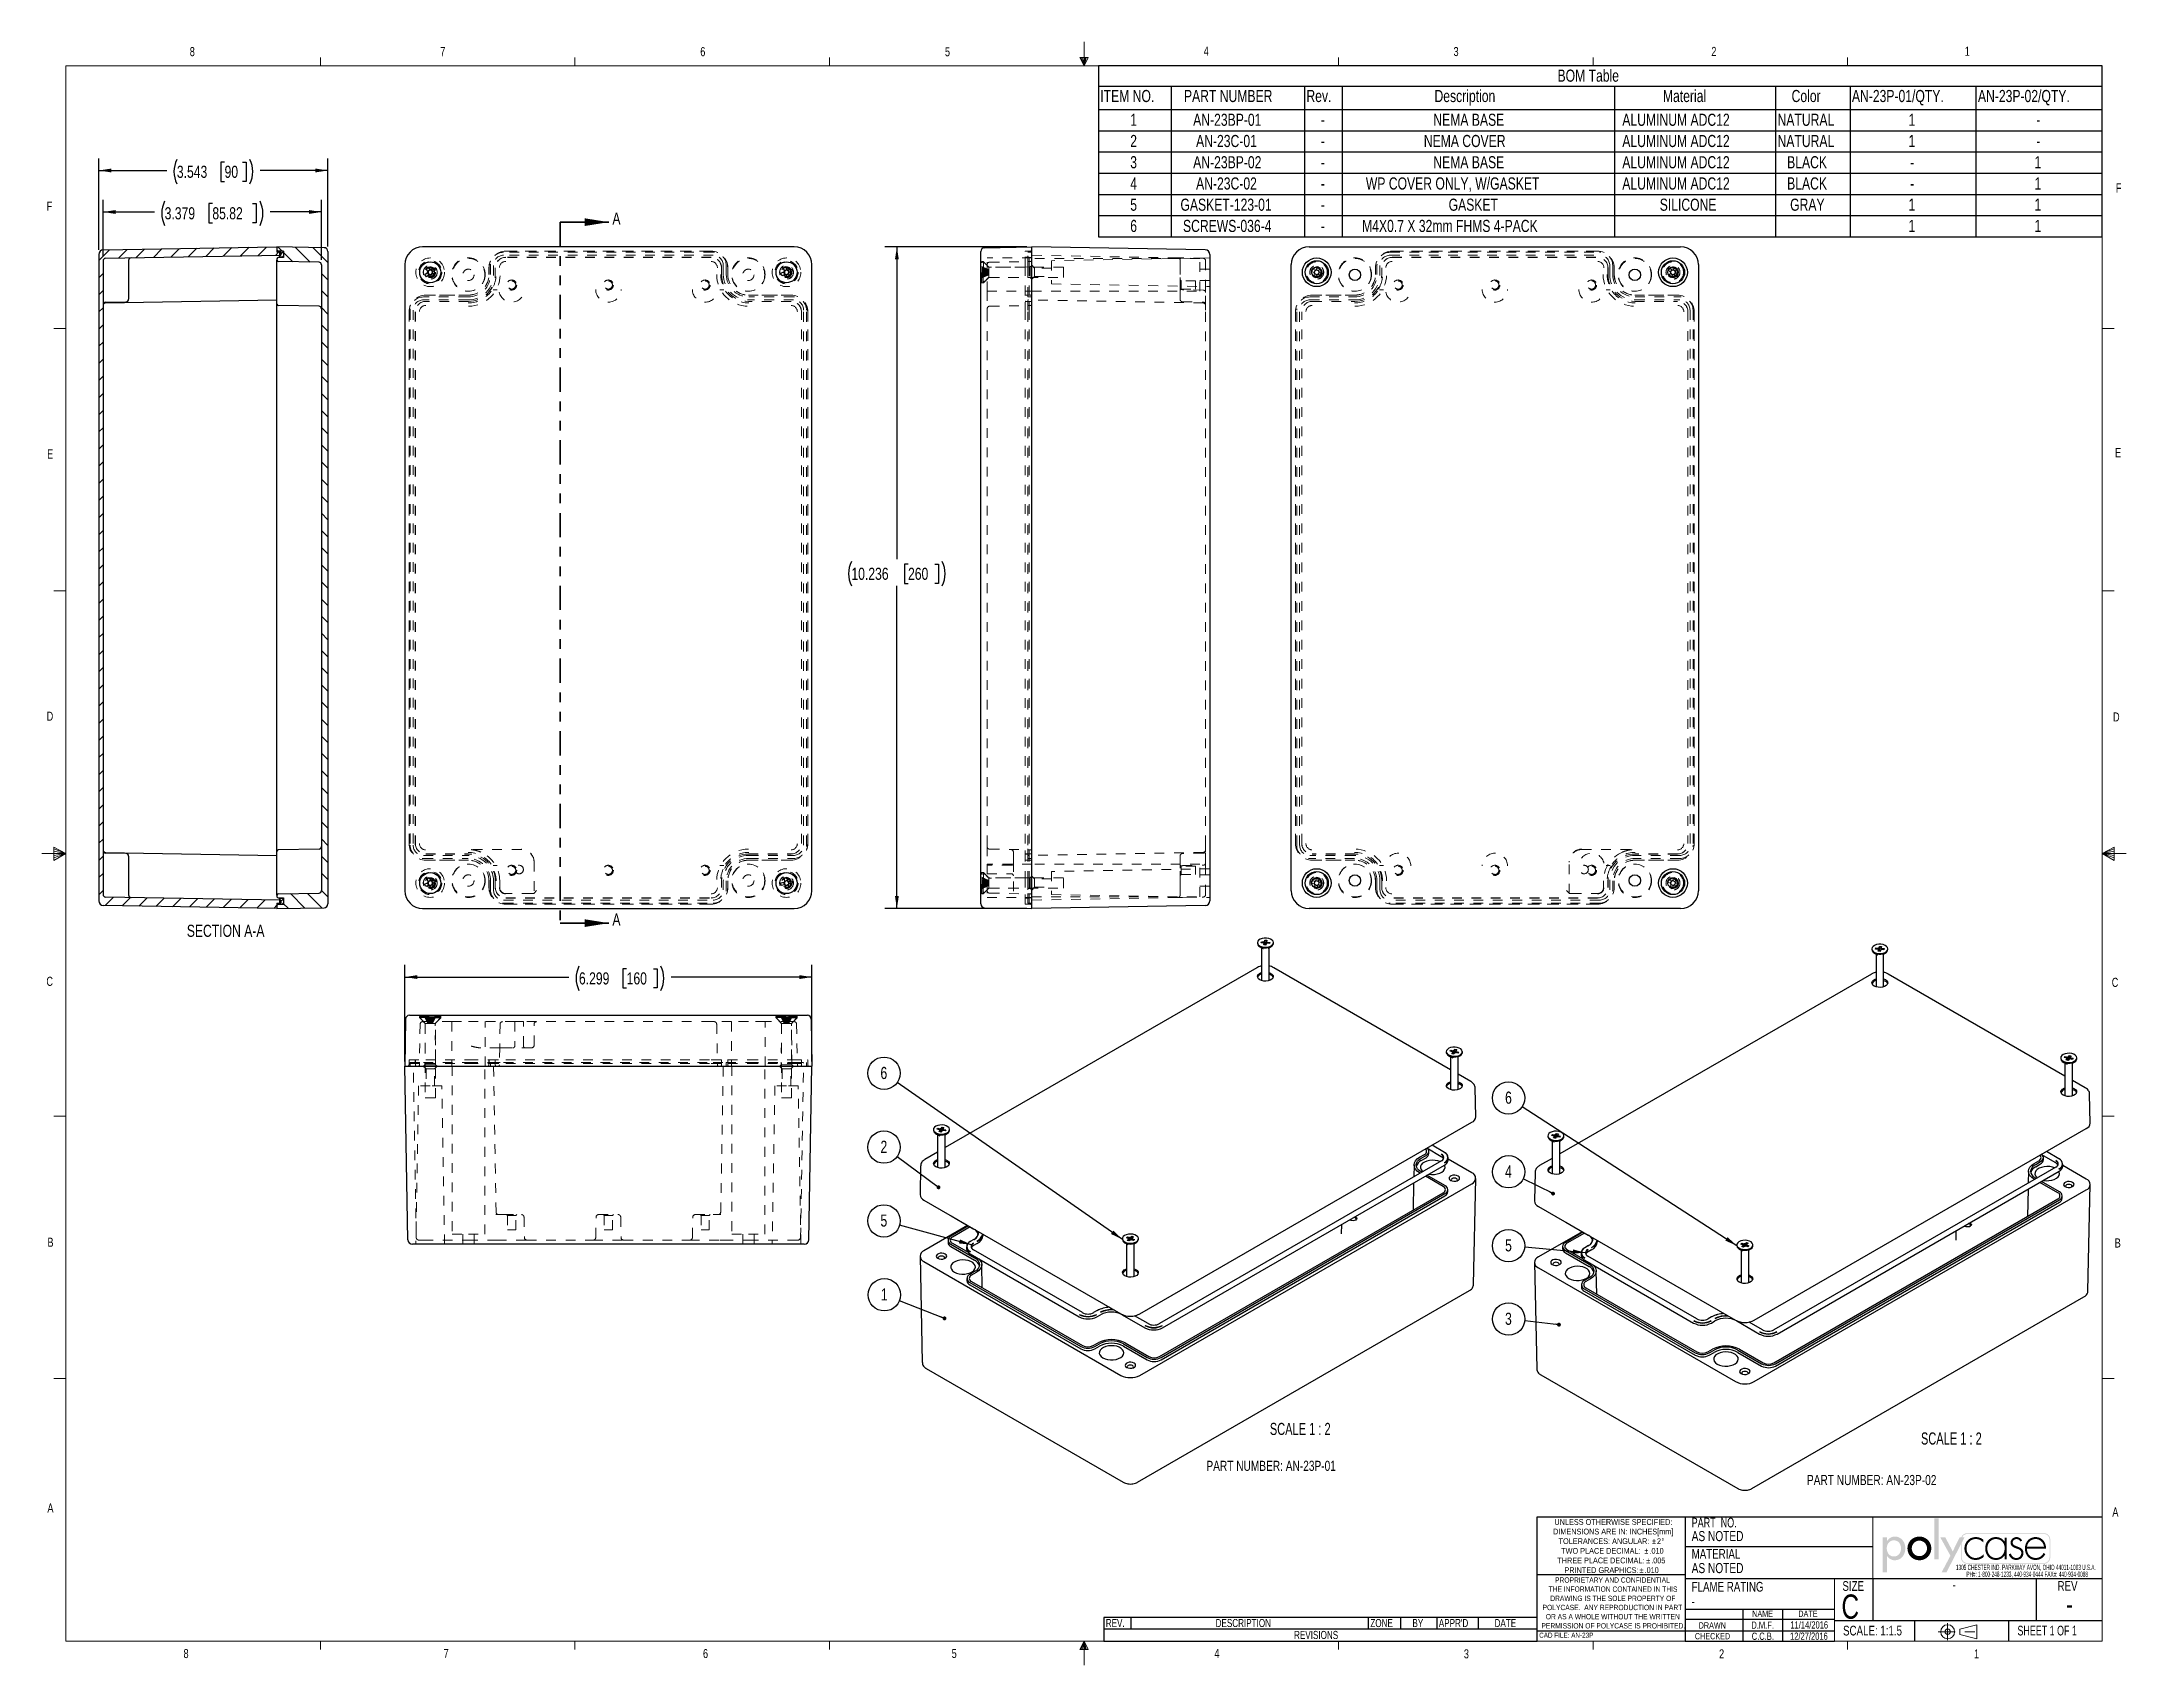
# Paper-space layout 'Sheet1' of a CAD drawing. Header units: inches. Extents: x 0.3 to 21.8, y 0.2 to 16.9.
import ezdxf

# ---------------------------------------------------------------- set-up
doc = ezdxf.new("R2010")
doc.units = ezdxf.units.IN
doc.header["$MEASUREMENT"] = 0
for name, pattern in [('CENTERX2', [0.8, 0.5, -0.1, 0.1, -0.1]), ('HIDDEN', [0.075, 0.05, -0.025]), ('PHANTOM', [0.5, 0.25, -0.05, 0.05, -0.05, 0.05, -0.05])]:
    doc.linetypes.add(name, pattern=pattern)
doc.layers.add('FORMAT', color=7, linetype='Continuous')
doc.layers.add('SLD-0', color=7, linetype='Continuous')
doc.styles.add('SLDTEXTSTYLE0', font='TXT', dxfattribs={"width": 0.525406})
doc.styles.add('SLDTEXTSTYLE1', font='TXT', dxfattribs={"width": 0.75})
doc.styles.add('SLDTEXTSTYLE2', font='TXT', dxfattribs={"width": 0.694444})
doc.styles.add('SLDTEXTSTYLE3', font='TXT', dxfattribs={"width": 0.6875})
doc.styles.add('SLDTEXTSTYLE4', font='TXT', dxfattribs={"width": 0.681818})
doc.dimstyles.new('SLDDIMSTYLE0', dxfattribs={"dimtxt": 0.125, "dimasz": 0.13, "dimexe": 0, "dimexo": 0.0625, "dimgap": 0.03125, "dimtad": 0, "dimtih": 1, "dimtoh": 1, "dimdec": 3, "dimlfac": 1.5, "dimrnd": 1e-09, "dimzin": 12, "dimdsep": 46, "dimtxsty": 'SLDTEXTSTYLE1', "dimsah": 1, "dimcen": 0.09, "dimadec": 0, "dimazin": 3, "dimtfac": 1, "dimtdec": 3, "dimtofl": 0, "dimtmove": 0, "dimatfit": 3, "dimfxl": 0, "dimfrac": 2, "dimtolj": 1, "dimtzin": 12, "dimarcsym": 0})
doc.dimstyles.new('SLDDIMSTYLE1', dxfattribs={"dimtxt": 0.18, "dimasz": 0.04, "dimexe": 0, "dimexo": 0.0625, "dimgap": 0, "dimtad": 0, "dimtih": 1, "dimtoh": 1, "dimdec": 0, "dimrnd": 1e-09, "dimzin": 0, "dimdsep": 46, "dimtxsty": 'Standard', "dimblk1": 'DOT', "dimblk2": 'DOT', "dimsah": 1, "dimcen": 0.09, "dimadec": 0, "dimazin": 0, "dimtfac": 0.04, "dimtdec": 0, "dimtofl": 0, "dimtmove": 0, "dimatfit": 3, "dimldrblk": 'DOT', "dimfxl": 0, "dimfrac": 2, "dimtolj": 1, "dimtzin": 0, "dimarcsym": 0})
doc.dimstyles.new('SLDDIMSTYLE2', dxfattribs={"dimtxt": 0.18, "dimasz": 0.13, "dimexe": 0, "dimexo": 0.0625, "dimgap": 0, "dimtad": 0, "dimtih": 1, "dimtoh": 1, "dimdec": 0, "dimrnd": 1e-09, "dimzin": 0, "dimdsep": 46, "dimtxsty": 'Standard', "dimsah": 1, "dimcen": 0.09, "dimadec": 0, "dimazin": 0, "dimtfac": 0.13, "dimtdec": 0, "dimtofl": 0, "dimtmove": 0, "dimatfit": 3, "dimfxl": 0, "dimfrac": 2, "dimtolj": 1, "dimtzin": 0, "dimarcsym": 0})

psp = doc.layouts.new('Sheet1')

# ---------------------------------------------------------------- texts
at = {"color": 7, "linetype": 'Continuous', "lineweight": 0, "char_height": 0.09375, "attachment_point": 1, "style": 'SLDTEXTSTYLE1'}
for s, insert in [('8', (1.80011, 16.85268)), ('7', (4.38324, 16.85251)), ('6', (7.0654, 16.8522)), ('5', (9.58856, 16.85166)), ('4', (12.25716, 16.8572)), ('3', (14.83413, 16.85364)), ('2', (17.49284, 16.85456)), ('1', (20.10713, 16.8563)), ('F', (21.66553, 15.44648)), ('F', (0.32424, 15.2576)), ('E', (0.32911, 12.70271)), ('E', (21.65688, 12.71619)), ('D', (0.3241, 9.99849)), ('D', (21.6359, 9.99085)), ('C', (0.32123, 7.26428)), ('C', (21.62271, 7.25369)), ('B', (0.3323, 4.57288)), ('B', (21.65336, 4.56576)), ('A', (0.33186, 1.83233)), ('A', (21.62871, 1.79115)), ('8', (1.73575, 0.33122)), ('7', (4.41847, 0.33176)), ('6', (7.09334, 0.33122)), ('5', (9.65807, 0.33199)), ('4', (12.36796, 0.33199)), ('3', (14.94054, 0.328)), ('2', (17.57296, 0.328)), ('1', (20.20229, 0.328))]:
    psp.add_mtext(s, dxfattribs=dict(at, insert=insert))
at = {"color": 7, "linetype": 'Continuous', "char_height": 0.125, "attachment_point": 1, "style": 'SLDTEXTSTYLE1'}
for insert in [(6.15895, 15.14647), (6.15895, 7.9168)]:
    psp.add_mtext('A', dxfattribs=dict(at, insert=insert))
at = {"layer": 'FORMAT', "color": 7}
for s, insert, char_height, attachment_point, style in [('AS NOTED', (17.29014, 1.54784), 0.104167, 1, 'SLDTEXTSTYLE1'), ('PART  NO.', (17.29014, 1.68479), 0.1, 1, 'SLDTEXTSTYLE2'), ('MATERIAL', (17.29014, 1.36228), 0.1, 1, 'SLDTEXTSTYLE1'), ('AS NOTED', (17.29014, 1.21781), 0.104167, 1, 'SLDTEXTSTYLE1'), ('FLAME RATING', (17.29014, 1.02306), 0.1, 1, 'SLDTEXTSTYLE1'), ('C', (18.83513, 0.89345), 0.25, 1, 'SLDTEXTSTYLE1'), ('SIZE', (18.84491, 1.0308), 0.1, 1, 'SLDTEXTSTYLE1'), ('-', (19.9985, 1.04165), 0.09375, 2, 'SLDTEXTSTYLE1'), ('REV', (21.0636, 1.03168), 0.1, 1, 'SLDTEXTSTYLE1'), ('-', (17.29014, 0.86904), 0.09375, 1, 'SLDTEXTSTYLE1'), ('NAME', (18.02193, 0.72708), 0.065, 2, 'SLDTEXTSTYLE1'), ('DATE', (18.48943, 0.72708), 0.065, 2, 'SLDTEXTSTYLE1'), ('-', (21.18699, 0.89289), 0.2, 2, 'SLDTEXTSTYLE1'), ('CAD FILE: AN-23P', (15.7175, 0.49958), 0.0520833, 1, 'SLDTEXTSTYLE1'), ('CHECKED', (17.32305, 0.49595), 0.065, 1, 'SLDTEXTSTYLE1'), ('DRAWN', (17.36238, 0.60668), 0.065, 1, 'SLDTEXTSTYLE1'), ('D.M.F.', (18.02201, 0.61464), 0.075, 2, 'SLDTEXTSTYLE1'), ('C.C.B.', (18.02402, 0.50033), 0.075, 2, 'SLDTEXTSTYLE1'), ('12/27/2016', (18.49943, 0.50106), 0.075, 2, 'SLDTEXTSTYLE1'), ('11/14/2016', (18.50278, 0.6168), 0.075, 2, 'SLDTEXTSTYLE1'), ('SCALE: 1:1.5', (18.85157, 0.57063), 0.1, 1, 'SLDTEXTSTYLE1'), ('SHEET 1 OF 1', (20.65008, 0.57095), 0.1, 1, 'SLDTEXTSTYLE3')]:
    psp.add_mtext(s, dxfattribs=dict(at, insert=insert, char_height=char_height, attachment_point=attachment_point, style=style))
at = {"layer": 'SLD-0'}
for s, insert, char_height, attachment_point, style in [('SECTION A-A', (2.17004, 7.80096), 0.125, 2, 'SLDTEXTSTYLE1'), ('SCALE 1 : 2', (13.25309, 2.66326), 0.125, 2, 'SLDTEXTSTYLE4'), ('SCALE 1 : 2', (19.96857, 2.56476), 0.125, 2, 'SLDTEXTSTYLE4'), ('PART NUMBER: AN-23P-01', (12.28538, 2.27228), 0.1041667, 1, 'SLDTEXTSTYLE1'), ('PART NUMBER: AN-23P-02', (18.47914, 2.12588), 0.1041667, 1, 'SLDTEXTSTYLE1')]:
    psp.add_mtext(s, dxfattribs=dict(at, insert=insert, char_height=char_height, attachment_point=attachment_point, style=style))

# ---------------------------------------------------------------- blocks, each defined once
blk = doc.blocks.new('ThirdAngleProjectionBlock')
at = {"color": 7, "linetype": 'CENTERX2', "lineweight": 18}
for p, q in [((0, 0.253), (1.202, 0.253)), ((0.275, 0.506), (0.275, 0))]:
    blk.add_line(p, q, dxfattribs=at)
at = {"color": 7, "linetype": 'Continuous', "lineweight": 18}
for p, q in [((0.632, 0.332), (1.13, 0.459)), ((0.632, 0.332), (0.632, 0.174)), ((0.632, 0.174), (1.13, 0.048)), ((1.13, 0.459), (1.13, 0.048))]:
    blk.add_line(p, q, dxfattribs=at)
for radius in [0.206, 0.0789]:
    blk.add_circle((0.275, 0.253), radius, dxfattribs=at)
blk = doc.blocks.new('SW_NOTE_0')
at = {"color": 0, "linetype": 'Continuous', "lineweight": 0, "char_height": 0.055, "attachment_point": 2, "style": 'SLDTEXTSTYLE0'}
for s, insert in [('1305 CHESTER IND. PARKWAY AVON, OHIO 44011-1083 U.S.A.', (0.742, 0.071)), ('PH#: 1-800-248-1233, 440-934-0444 FAX#: 440-934-0088', (0.756, 0))]:
    blk.add_mtext(s, dxfattribs=dict(at, insert=insert))
blk = doc.blocks.new('Block5')
at = {"linetype": 'Continuous'}
blk.add_hatch(color=7, dxfattribs=at).paths.add_polyline_path([(1.559, 0.355), (1.559, 1.505), (1.44, 1.505), (1.44, 0.355)], flags=0)
h = blk.add_hatch(color=7, dxfattribs=at)
edge = h.paths.add_edge_path(flags=0)
edge.add_spline(control_points=[(0.122, 0.452), (0.17, 0.382), (0.245, 0.334), (0.333, 0.334)], knot_values=[4, 4, 4, 4, 5, 5, 5, 5], weights=[1, 1, 1, 1], degree=3, periodic=0)
edge.add_spline(control_points=[(0.333, 0.334), (0.523, 0.334), (0.629, 0.492), (0.629, 0.669)], knot_values=[3, 3, 3, 3, 4, 4, 4, 4], weights=[1, 1, 1, 1], degree=3, periodic=0)
edge.add_spline(control_points=[(0.629, 0.669), (0.629, 0.839), (0.517, 0.994), (0.338, 0.994)], knot_values=[2, 2, 2, 2, 3, 3, 3, 3], weights=[1, 1, 1, 1], degree=3, periodic=0)
edge.add_spline(control_points=[(0.338, 0.994), (0.245, 0.994), (0.171, 0.946), (0.122, 0.872)], knot_values=[1, 1, 1, 1, 2, 2, 2, 2], weights=[1, 1, 1, 1], degree=3, periodic=0)
edge.add_line((0.122, 0.872), (0.119, 0.872))
edge.add_line((0.119, 0.872), (0.119, 0.975))
edge.add_line((0.119, 0.975), (0, 0.975))
edge.add_line((0, 0.975), (0, 0))
edge.add_line((0, 0), (0.119, 0))
edge.add_line((0.119, 0), (0.119, 0.452))
edge.add_line((0.119, 0.452), (0.122, 0.452))
edge = h.paths.add_edge_path(flags=0)
edge.add_spline(control_points=[(0.113, 0.665), (0.113, 0.78), (0.185, 0.888), (0.309, 0.888), (0.437, 0.888), (0.51, 0.786), (0.51, 0.665)], knot_values=[0, 0, 0, 0, 1, 1, 1, 2, 2, 2, 2], weights=[1, 1, 1, 1, 1, 1, 1], degree=3, periodic=0)
edge.add_spline(control_points=[(0.51, 0.665), (0.51, 0.543), (0.439, 0.44), (0.309, 0.44), (0.183, 0.44), (0.113, 0.549), (0.113, 0.665)], knot_values=[2, 2, 2, 2, 3, 3, 3, 4, 4, 4, 4], weights=[1, 1, 1, 1, 1, 1, 1], degree=3, periodic=0)
h = blk.add_hatch(color=7, dxfattribs=at)
edge = h.paths.add_edge_path(flags=0)
edge.add_spline(control_points=[(0.69, 0.664), (0.69, 0.477), (0.836, 0.334), (1.022, 0.334), (1.207, 0.334), (1.353, 0.477), (1.353, 0.664)], knot_values=[0, 0, 0, 0, 1, 1, 1, 2, 2, 2, 2], weights=[1, 1, 1, 1, 1, 1, 1], degree=3, periodic=0)
edge.add_spline(control_points=[(1.353, 0.664), (1.353, 0.851), (1.207, 0.994), (1.022, 0.994), (0.836, 0.994), (0.69, 0.851), (0.69, 0.664)], knot_values=[2, 2, 2, 2, 3, 3, 3, 4, 4, 4, 4], weights=[1, 1, 1, 1, 1, 1, 1], degree=3, periodic=0)
edge = h.paths.add_edge_path(flags=0)
edge.add_spline(control_points=[(1.234, 0.664), (1.234, 0.547), (1.139, 0.448), (1.022, 0.448), (0.904, 0.448), (0.81, 0.547), (0.81, 0.664)], knot_values=[0, 0, 0, 0, 1, 1, 1, 2, 2, 2, 2], weights=[1, 1, 1, 1, 1, 1, 1], degree=3, periodic=0)
edge.add_spline(control_points=[(0.81, 0.664), (0.81, 0.782), (0.904, 0.88), (1.022, 0.88), (1.139, 0.88), (1.234, 0.782), (1.234, 0.664)], knot_values=[2, 2, 2, 2, 3, 3, 3, 4, 4, 4, 4], weights=[1, 1, 1, 1, 1, 1, 1], degree=3, periodic=0)
h = blk.add_hatch(color=7, dxfattribs=at)
edge = h.paths.add_edge_path(flags=0)
edge.add_spline(control_points=[(4.669, 0.413), (4.669, 0.316), (4.59, 0.237), (4.493, 0.237)], knot_values=[7, 7, 7, 7, 8, 8, 8, 8], weights=[1, 1, 1, 1], degree=3, periodic=0)
edge.add_line((4.493, 0.237), (2.356, 0.237))
edge.add_spline(control_points=[(2.356, 0.237), (2.259, 0.237), (2.18, 0.316), (2.18, 0.413)], knot_values=[1, 1, 1, 1, 2, 2, 2, 2], weights=[1, 1, 1, 1], degree=3, periodic=0)
edge.add_line((2.18, 0.413), (2.18, 0.781))
edge.add_line((2.18, 0.781), (1.778, 0))
edge.add_line((1.778, 0), (1.643, 0))
edge.add_line((1.643, 0), (1.887, 0.461))
edge.add_line((1.887, 0.461), (1.603, 0.975))
edge.add_line((1.603, 0.975), (1.742, 0.975))
edge.add_line((1.742, 0.975), (1.952, 0.582))
edge.add_line((1.952, 0.582), (2.146, 0.975))
edge.add_line((2.146, 0.975), (2.192, 0.975))
edge.add_spline(control_points=[(2.192, 0.975), (2.218, 1.041), (2.282, 1.087), (2.356, 1.087)], knot_values=[3.233464, 3.233464, 3.233464, 3.233464, 4, 4, 4, 4], weights=[1, 1, 1, 1], degree=3, periodic=0)
edge.add_line((2.356, 1.087), (4.493, 1.087))
edge.add_spline(control_points=[(4.493, 1.087), (4.59, 1.087), (4.669, 1.008), (4.669, 0.911)], knot_values=[5, 5, 5, 5, 6, 6, 6, 6], weights=[1, 1, 1, 1], degree=3, periodic=0)
edge.add_line((4.669, 0.911), (4.669, 0.413))
edge = h.paths.add_edge_path(flags=0)
edge.add_line((2.215, 0.975), (2.28, 0.975))
edge.add_line((2.28, 0.975), (2.201, 0.821))
edge.add_line((2.201, 0.821), (2.201, 0.413))
edge.add_spline(control_points=[(2.201, 0.413), (2.201, 0.327), (2.271, 0.258), (2.356, 0.258)], knot_values=[2, 2, 2, 2, 3, 3, 3, 3], weights=[1, 1, 1, 1], degree=3, periodic=0)
edge.add_line((2.356, 0.258), (4.493, 0.258))
edge.add_spline(control_points=[(4.493, 0.258), (4.579, 0.258), (4.649, 0.327), (4.649, 0.413)], knot_values=[4, 4, 4, 4, 5, 5, 5, 5], weights=[1, 1, 1, 1], degree=3, periodic=0)
edge.add_line((4.649, 0.413), (4.649, 0.911))
edge.add_spline(control_points=[(4.649, 0.911), (4.649, 0.997), (4.579, 1.066), (4.493, 1.066)], knot_values=[6, 6, 6, 6, 7, 7, 7, 7], weights=[1, 1, 1, 1], degree=3, periodic=0)
edge.add_line((4.493, 1.066), (2.356, 1.066))
edge.add_spline(control_points=[(2.356, 1.066), (2.293, 1.066), (2.239, 1.029), (2.215, 0.975)], knot_values=[0, 0, 0, 0, 0.732403, 0.732403, 0.732403, 0.732403], weights=[1, 1, 1, 1], degree=3, periodic=0)
h = blk.add_hatch(color=7, dxfattribs=at)
edge = h.paths.add_edge_path(flags=0)
edge.add_spline(control_points=[(2.806, 0.905), (2.745, 0.957), (2.672, 0.98), (2.593, 0.98)], knot_values=[8, 8, 8, 8, 9, 9, 9, 9], weights=[1, 1, 1, 1], degree=3, periodic=0)
edge.add_spline(control_points=[(2.593, 0.98), (2.413, 0.98), (2.278, 0.84), (2.278, 0.662)], knot_values=[7, 7, 7, 7, 8, 8, 8, 8], weights=[1, 1, 1, 1], degree=3, periodic=0)
edge.add_spline(control_points=[(2.278, 0.662), (2.278, 0.484), (2.41, 0.342), (2.592, 0.342)], knot_values=[6, 6, 6, 6, 7, 7, 7, 7], weights=[1, 1, 1, 1], degree=3, periodic=0)
edge.add_spline(control_points=[(2.592, 0.342), (2.674, 0.342), (2.752, 0.372), (2.814, 0.427)], knot_values=[5, 5, 5, 5, 6, 6, 6, 6], weights=[1, 1, 1, 1], degree=3, periodic=0)
edge.add_line((2.814, 0.427), (2.814, 0.507))
edge.add_spline(control_points=[(2.814, 0.507), (2.759, 0.44), (2.676, 0.398), (2.589, 0.398)], knot_values=[3, 3, 3, 3, 4, 4, 4, 4], weights=[1, 1, 1, 1], degree=3, periodic=0)
edge.add_spline(control_points=[(2.589, 0.398), (2.445, 0.398), (2.337, 0.523), (2.337, 0.662)], knot_values=[2, 2, 2, 2, 3, 3, 3, 3], weights=[1, 1, 1, 1], degree=3, periodic=0)
edge.add_spline(control_points=[(2.337, 0.662), (2.337, 0.802), (2.446, 0.925), (2.59, 0.925)], knot_values=[1, 1, 1, 1, 2, 2, 2, 2], weights=[1, 1, 1, 1], degree=3, periodic=0)
edge.add_spline(control_points=[(2.59, 0.925), (2.678, 0.925), (2.748, 0.889), (2.806, 0.825)], knot_values=[0, 0, 0, 0, 1, 1, 1, 1], weights=[1, 1, 1, 1], degree=3, periodic=0)
edge.add_line((2.806, 0.825), (2.806, 0.905))
h = blk.add_hatch(color=7, dxfattribs=at)
edge = h.paths.add_edge_path(flags=0)
edge.add_spline(control_points=[(3.392, 0.861), (3.34, 0.938), (3.25, 0.98), (3.156, 0.98)], knot_values=[6, 6, 6, 6, 7, 7, 7, 7], weights=[1, 1, 1, 1], degree=3, periodic=0)
edge.add_spline(control_points=[(3.156, 0.98), (2.972, 0.98), (2.857, 0.844), (2.857, 0.665)], knot_values=[5, 5, 5, 5, 6, 6, 6, 6], weights=[1, 1, 1, 1], degree=3, periodic=0)
edge.add_spline(control_points=[(2.857, 0.665), (2.857, 0.486), (2.973, 0.342), (3.159, 0.342)], knot_values=[4, 4, 4, 4, 5, 5, 5, 5], weights=[1, 1, 1, 1], degree=3, periodic=0)
edge.add_spline(control_points=[(3.159, 0.342), (3.249, 0.342), (3.347, 0.387), (3.392, 0.465)], knot_values=[3, 3, 3, 3, 4, 4, 4, 4], weights=[1, 1, 1, 1], degree=3, periodic=0)
edge.add_line((3.392, 0.465), (3.395, 0.465))
edge.add_line((3.395, 0.465), (3.395, 0.355))
edge.add_line((3.395, 0.355), (3.454, 0.355))
edge.add_line((3.454, 0.355), (3.454, 0.967))
edge.add_line((3.454, 0.967), (3.395, 0.967))
edge.add_line((3.395, 0.967), (3.395, 0.861))
edge.add_line((3.395, 0.861), (3.392, 0.861))
edge = h.paths.add_edge_path(flags=0)
edge.add_spline(control_points=[(3.398, 0.672), (3.398, 0.525), (3.314, 0.397), (3.157, 0.397), (3.009, 0.397), (2.916, 0.525), (2.916, 0.665)], knot_values=[0, 0, 0, 0, 1, 1, 1, 2, 2, 2, 2], weights=[1, 1, 1, 1, 1, 1, 1], degree=3, periodic=0)
edge.add_spline(control_points=[(2.916, 0.665), (2.916, 0.798), (3.013, 0.925), (3.153, 0.925), (3.302, 0.925), (3.398, 0.814), (3.398, 0.672)], knot_values=[2, 2, 2, 2, 3, 3, 3, 4, 4, 4, 4], weights=[1, 1, 1, 1, 1, 1, 1], degree=3, periodic=0)
h = blk.add_hatch(color=7, dxfattribs=at)
edge = h.paths.add_edge_path(flags=0)
edge.add_spline(control_points=[(3.731, 0.98), (3.793, 0.98), (3.861, 0.939), (3.887, 0.882)], knot_values=[11, 11, 11, 11, 12, 12, 12, 12], weights=[1, 1, 1, 1], degree=3, periodic=0)
edge.add_line((3.887, 0.882), (3.836, 0.856))
edge.add_spline(control_points=[(3.836, 0.856), (3.816, 0.898), (3.776, 0.925), (3.728, 0.925)], knot_values=[0, 0, 0, 0, 1, 1, 1, 1], weights=[1, 1, 1, 1], degree=3, periodic=0)
edge.add_spline(control_points=[(3.728, 0.925), (3.677, 0.925), (3.624, 0.882), (3.624, 0.829)], knot_values=[1, 1, 1, 1, 2, 2, 2, 2], weights=[1, 1, 1, 1], degree=3, periodic=0)
edge.add_spline(control_points=[(3.624, 0.829), (3.624, 0.682), (3.922, 0.754), (3.922, 0.533)], knot_values=[2, 2, 2, 2, 3, 3, 3, 3], weights=[1, 1, 1, 1], degree=3, periodic=0)
edge.add_spline(control_points=[(3.922, 0.533), (3.922, 0.42), (3.834, 0.342), (3.724, 0.342)], knot_values=[3, 3, 3, 3, 4, 4, 4, 4], weights=[1, 1, 1, 1], degree=3, periodic=0)
edge.add_spline(control_points=[(3.724, 0.342), (3.622, 0.342), (3.539, 0.404), (3.514, 0.503)], knot_values=[4, 4, 4, 4, 5, 5, 5, 5], weights=[1, 1, 1, 1], degree=3, periodic=0)
edge.add_line((3.514, 0.503), (3.572, 0.522))
edge.add_spline(control_points=[(3.572, 0.522), (3.595, 0.449), (3.644, 0.397), (3.724, 0.397)], knot_values=[6, 6, 6, 6, 7, 7, 7, 7], weights=[1, 1, 1, 1], degree=3, periodic=0)
edge.add_spline(control_points=[(3.724, 0.397), (3.801, 0.397), (3.862, 0.458), (3.862, 0.535)], knot_values=[7, 7, 7, 7, 8, 8, 8, 8], weights=[1, 1, 1, 1], degree=3, periodic=0)
edge.add_spline(control_points=[(3.862, 0.535), (3.862, 0.611), (3.804, 0.635), (3.743, 0.656)], knot_values=[8, 8, 8, 8, 9, 9, 9, 9], weights=[1, 1, 1, 1], degree=3, periodic=0)
edge.add_spline(control_points=[(3.743, 0.656), (3.659, 0.686), (3.564, 0.722), (3.564, 0.825)], knot_values=[9, 9, 9, 9, 10, 10, 10, 10], weights=[1, 1, 1, 1], degree=3, periodic=0)
edge.add_spline(control_points=[(3.564, 0.825), (3.564, 0.918), (3.642, 0.98), (3.731, 0.98)], knot_values=[10, 10, 10, 10, 11, 11, 11, 11], weights=[1, 1, 1, 1], degree=3, periodic=0)
h = blk.add_hatch(color=7, dxfattribs=at)
edge = h.paths.add_edge_path(flags=0)
edge.add_spline(control_points=[(4.554, 0.656), (4.555, 0.832), (4.445, 0.98), (4.26, 0.98)], knot_values=[6, 6, 6, 6, 7, 7, 7, 7], weights=[1, 1, 1, 1], degree=3, periodic=0)
edge.add_spline(control_points=[(4.26, 0.98), (4.081, 0.98), (3.963, 0.833), (3.963, 0.662)], knot_values=[5, 5, 5, 5, 6, 6, 6, 6], weights=[1, 1, 1, 1], degree=3, periodic=0)
edge.add_spline(control_points=[(3.963, 0.662), (3.963, 0.489), (4.078, 0.342), (4.26, 0.342)], knot_values=[4, 4, 4, 4, 5, 5, 5, 5], weights=[1, 1, 1, 1], degree=3, periodic=0)
edge.add_spline(control_points=[(4.26, 0.342), (4.38, 0.342), (4.478, 0.401), (4.534, 0.507)], knot_values=[3, 3, 3, 3, 4, 4, 4, 4], weights=[1, 1, 1, 1], degree=3, periodic=0)
edge.add_line((4.534, 0.507), (4.484, 0.537))
edge.add_spline(control_points=[(4.484, 0.537), (4.44, 0.454), (4.363, 0.398), (4.268, 0.398)], knot_values=[1, 1, 1, 1, 2, 2, 2, 2], weights=[1, 1, 1, 1], degree=3, periodic=0)
edge.add_spline(control_points=[(4.268, 0.398), (4.126, 0.398), (4.019, 0.501), (4.023, 0.656)], knot_values=[0, 0, 0, 0, 1, 1, 1, 1], weights=[1, 1, 1, 1], degree=3, periodic=0)
edge.add_line((4.023, 0.656), (4.554, 0.656))
edge = h.paths.add_edge_path(flags=0)
edge.add_spline(control_points=[(4.023, 0.712), (4.033, 0.827), (4.136, 0.925), (4.261, 0.925)], knot_values=[1, 1, 1, 1, 2, 2, 2, 2], weights=[1, 1, 1, 1], degree=3, periodic=0)
edge.add_spline(control_points=[(4.261, 0.925), (4.387, 0.925), (4.48, 0.824), (4.494, 0.712)], knot_values=[0, 0, 0, 0, 1, 1, 1, 1], weights=[1, 1, 1, 1], degree=3, periodic=0)
edge.add_line((4.494, 0.712), (4.023, 0.712))
blk = doc.blocks.new('POLYCASE LOGO')
at = {"color": 7, "linetype": 'Continuous', "xscale": 0.37, "yscale": 0.37, "zscale": 0.37}
blk.add_blockref('Block5', (0.101, -0.571), dxfattribs=at)
at = {"color": 7, "linetype": 'Continuous', "lineweight": 0}
blk.add_blockref('SW_NOTE_0', (0.835, -0.564), dxfattribs=at)
blk = doc.blocks.new('SW_NOTE_1')
at = {"layer": 'FORMAT', "color": 0, "char_height": 0.06, "attachment_point": 2, "style": 'SLDTEXTSTYLE1'}
for s, insert in [('UNLESS OTHERWISE SPECIFIED:', (0.567, 0.077)), ('DIMENSIONS ARE IN: INCHES[mm]', (0.565, -0.022)), ('TOLERANCES: ANGULAR:', (0.47, -0.121)), ('%%p', (0.986, -0.121)), ('2', (1.037, -0.121)), ('%%d', (1.077, -0.121)), ('THREE PLACE DECIMAL:', (0.438, -0.32)), ('TWO PLACE DECIMAL:', (0.438, -0.221)), ('PRINTED GRAPHICS:', (0.444, -0.42)), ('%%p', (0.857, -0.42)), ('%%p', (0.907, -0.221)), ('.010', (0.962, -0.42)), ('%%p', (0.925, -0.32)), ('.010', (1.012, -0.221)), ('.005', (1.03, -0.32))]:
    blk.add_mtext(s, dxfattribs=dict(at, insert=insert))
blk = doc.blocks.new('SW_NOTE_2')
at = {"layer": 'FORMAT', "color": 0, "char_height": 0.055, "attachment_point": 2, "style": 'SLDTEXTSTYLE1'}
for s, insert in [('PROPRIETARY AND CONFIDENTIAL', (0.583, 0.071)), ('POLYCASE.  ANY REPRODUCTION IN PART', (0.583, -0.212)), ('THE INFORMATION CONTAINED IN THIS', (0.589, -0.023)), ('DRAWING IS THE SOLE PROPERTY OF', (0.587, -0.118)), ('PERMISSION OF POLYCASE IS PROHIBITED.', (0.592, -0.401)), ('OR AS A WHOLE WITHOUT THE WRITTEN', (0.587, -0.307))]:
    blk.add_mtext(s, dxfattribs=dict(at, insert=insert))
blk = doc.blocks.new('SW_TABLEANNOTATION_0')
at = {"layer": 'SLD-0', "color": 0}
for p, q in [((0, 0), (0, -1.765)), ((10.352, 0), (0, 0)), ((10.352, -1.765), (10.352, 0)), ((0, -0.21), (10.352, -0.21)), ((0.751, -0.21), (0.751, -0.45)), ((2.127, -0.21), (2.127, -0.45)), ((2.514, -0.21), (2.514, -0.45)), ((5.323, -0.21), (5.323, -0.45)), ((6.985, -0.21), (6.985, -0.45)), ((7.753, -0.21), (7.753, -0.45)), ((9.051, -0.21), (9.051, -0.45)), ((0, -0.45), (10.352, -0.45)), ((0.751, -0.45), (0.751, -1.765)), ((2.127, -0.45), (2.127, -1.765)), ((2.514, -0.45), (2.514, -1.765)), ((5.323, -0.45), (5.323, -1.765)), ((6.985, -0.45), (6.985, -1.765)), ((7.753, -0.45), (7.753, -1.765)), ((9.051, -0.45), (9.051, -1.765)), ((0, -0.67), (10.352, -0.67)), ((0, -0.889), (10.352, -0.889)), ((0, -1.108), (10.352, -1.108)), ((0, -1.327), (10.352, -1.327)), ((0, -1.546), (10.352, -1.546)), ((0, -1.765), (10.352, -1.765))]:
    blk.add_line(p, q, dxfattribs=at)
at = {"layer": 'SLD-0', "color": 0, "char_height": 0.125, "attachment_point": 1, "style": 'SLDTEXTSTYLE1'}
for s, insert in [('BOM Table', (4.736, -0.04)), ('ITEM NO.', (0.02, -0.25)), ('PART NUMBER', (0.883, -0.25)), ('Rev.', (2.146, -0.25)), ('Description', (3.467, -0.25)), ('Material', (5.823, -0.25)), ('Color', (7.15, -0.25)), ('AN-23P-01/QTY.', (7.772, -0.25)), ('AN-23P-02/QTY.', (9.072, -0.25)), ('1', (0.329, -0.495)), ('AN-23BP-01', (0.978, -0.495)), ('-', (2.293, -0.495)), ('NEMA BASE', (3.455, -0.495)), ('ALUMINUM ADC12', (5.404, -0.495)), ('NATURAL', (7.005, -0.495)), ('1', (8.356, -0.495)), ('-', (9.674, -0.495)), ('2', (0.329, -0.714)), ('AN-23C-01', (1.008, -0.714)), ('-', (2.293, -0.714)), ('NEMA COVER', (3.357, -0.714)), ('ALUMINUM ADC12', (5.404, -0.714)), ('NATURAL', (7.005, -0.714)), ('1', (8.356, -0.714)), ('-', (9.674, -0.714)), ('3', (0.329, -0.933)), ('AN-23BP-02', (0.978, -0.933)), ('-', (2.293, -0.933)), ('NEMA BASE', (3.455, -0.933)), ('ALUMINUM ADC12', (5.404, -0.933)), ('BLACK', (7.104, -0.933)), ('-', (8.374, -0.933)), ('1', (9.655, -0.933)), ('4', (0.329, -1.152)), ('AN-23C-02', (1.008, -1.152)), ('-', (2.293, -1.152)), ('WP COVER ONLY, W/GASKET', (2.759, -1.152)), ('ALUMINUM ADC12', (5.404, -1.152)), ('BLACK', (7.104, -1.152)), ('-', (8.374, -1.152)), ('1', (9.655, -1.152)), ('5', (0.329, -1.371)), ('GASKET-123-01', (0.847, -1.371)), ('-', (2.293, -1.371)), ('GASKET', (3.613, -1.371)), ('SILICONE', (5.79, -1.371)), ('GRAY', (7.135, -1.371)), ('1', (8.356, -1.371)), ('1', (9.655, -1.371)), ('6', (0.329, -1.59)), ('SCREWS-036-4', (0.873, -1.59)), ('-', (2.293, -1.59)), ('M4X0.7 X 32mm FHMS 4-PACK', (2.72, -1.59)), ('1', (8.356, -1.59)), ('1', (9.655, -1.59))]:
    blk.add_mtext(s, dxfattribs=dict(at, insert=insert))
blk = doc.blocks.new('SW_TABLEANNOTATION_1')
at = {"layer": 'SLD-0', "color": 0}
for p, q in [((0, 0), (0, -0.246)), ((4.472, 0), (0, 0)), ((0.278, 0), (0.278, -0.116)), ((2.729, 0), (2.729, -0.116)), ((3.062, 0), (3.062, -0.116)), ((3.435, 0), (3.435, -0.116)), ((3.863, 0), (3.863, -0.116)), ((4.472, -0.246), (4.472, 0)), ((0, -0.116), (4.472, -0.116)), ((0, -0.246), (4.472, -0.246))]:
    blk.add_line(p, q, dxfattribs=at)
at = {"layer": 'SLD-0', "color": 0, "attachment_point": 1, "style": 'SLDTEXTSTYLE1'}
for s, insert, char_height in [('REV.', (0.021, -0.016), 0.0833), ('DESCRIPTION', (1.154, -0.016), 0.08333), ('REVISIONS', (1.963, -0.139), 0.0833), ('ZONE', (2.75, -0.016), 0.0833), ('BY', (3.184, -0.016), 0.0833), ("APPR'D", (3.456, -0.016), 0.0833), ('DATE', (4.031, -0.016), 0.0833)]:
    blk.add_mtext(s, dxfattribs=dict(at, insert=insert, char_height=char_height))
blk = doc.blocks.new('_D')
at = {"layer": 'SLD-0'}
for p, q in [((10.434, 14.792), (8.968, 14.792)), ((9.093, 14.792), (9.093, 11.571)), ((9.208, 11.52), (9.17, 11.52)), ((9.17, 11.52), (9.17, 11.322)), ((9.485, 11.52), (9.523, 11.52)), ((9.523, 11.52), (9.523, 11.322)), ((9.093, 7.968), (9.093, 11.296)), ((9.17, 11.322), (9.208, 11.322)), ((9.523, 11.322), (9.485, 11.322)), ((10.434, 7.968), (8.968, 7.968))]:
    blk.add_line(p, q, dxfattribs=at)
for centre, start, end in [((8.873, 11.421), 153.4349, 206.5651), ((9.312, 11.421), 333.4349, 26.5651)]:
    blk.add_arc(centre, 0.279, start, end, dxfattribs=at)
for points in [[(9.093, 14.792), (9.073, 14.662), (9.113, 14.662)], [(9.093, 7.968), (9.113, 8.098), (9.073, 8.098)]]:
    blk.add_solid(points, dxfattribs=at)
at = {"layer": 'SLD-0', "char_height": 0.125, "attachment_point": 1, "style": 'SLDTEXTSTYLE1'}
for s, insert in [('10.236', (8.624, 11.483)), ('260', (9.208, 11.483))]:
    blk.add_mtext(s, dxfattribs=dict(at, insert=insert))
blk = doc.blocks.new('_D_1')
at = {"layer": 'SLD-0'}
for p, q in [((4.018, 6.392), (4.018, 7.386)), ((6.306, 7.347), (6.268, 7.347)), ((6.268, 7.347), (6.268, 7.149)), ((6.583, 7.347), (6.621, 7.347)), ((6.621, 7.347), (6.621, 7.149)), ((8.217, 6.392), (8.217, 7.386)), ((4.018, 7.261), (5.709, 7.261)), ((6.268, 7.149), (6.306, 7.149)), ((6.621, 7.149), (6.583, 7.149)), ((8.217, 7.261), (6.765, 7.261))]:
    blk.add_line(p, q, dxfattribs=at)
for centre, start, end in [((6.064, 7.248), 153.4349, 206.5651), ((6.41, 7.248), 333.4349, 26.5651)]:
    blk.add_arc(centre, 0.279, start, end, dxfattribs=at)
for points in [[(4.018, 7.261), (4.148, 7.241), (4.148, 7.281)], [(8.217, 7.261), (8.087, 7.281), (8.087, 7.241)]]:
    blk.add_solid(points, dxfattribs=at)
at = {"layer": 'SLD-0', "char_height": 0.125, "attachment_point": 1, "style": 'SLDTEXTSTYLE1'}
for s, insert in [('6.299', (5.814, 7.31)), ('160', (6.306, 7.31))]:
    blk.add_mtext(s, dxfattribs=dict(at, insert=insert))
blk = doc.blocks.new('_D_2')
at = {"layer": 'SLD-0'}
for p, q in [((0.862, 14.763), (0.862, 15.705)), ((3.225, 14.795), (3.225, 15.705)), ((0.862, 15.58), (1.562, 15.58)), ((2.159, 15.667), (2.121, 15.667)), ((2.121, 15.667), (2.121, 15.468)), ((2.344, 15.667), (2.382, 15.667)), ((2.382, 15.667), (2.382, 15.468)), ((3.225, 15.58), (2.525, 15.58)), ((2.121, 15.468), (2.159, 15.468)), ((2.382, 15.468), (2.344, 15.468))]:
    blk.add_line(p, q, dxfattribs=at)
for centre, start, end in [((1.916, 15.568), 153.4349, 206.5651), ((2.171, 15.568), 333.4349, 26.5651)]:
    blk.add_arc(centre, 0.279, start, end, dxfattribs=at)
for points in [[(0.862, 15.58), (0.992, 15.56), (0.992, 15.6)], [(3.225, 15.58), (3.095, 15.6), (3.095, 15.56)]]:
    blk.add_solid(points, dxfattribs=at)
at = {"layer": 'SLD-0', "char_height": 0.125, "attachment_point": 1, "style": 'SLDTEXTSTYLE1'}
for s, insert in [('3.543', (1.667, 15.629)), ('90', (2.159, 15.629))]:
    blk.add_mtext(s, dxfattribs=dict(at, insert=insert))
blk = doc.blocks.new('_D_3')
at = {"layer": 'SLD-0'}
for p, q in [((0.906, 14.698), (0.906, 15.277)), ((3.159, 14.658), (3.159, 15.277)), ((0.906, 15.152), (1.435, 15.152)), ((2.033, 15.239), (1.995, 15.239)), ((1.995, 15.239), (1.995, 15.04)), ((2.448, 15.239), (2.486, 15.239)), ((2.486, 15.239), (2.486, 15.04)), ((3.159, 15.152), (2.63, 15.152)), ((1.995, 15.04), (2.033, 15.04)), ((2.486, 15.04), (2.448, 15.04))]:
    blk.add_line(p, q, dxfattribs=at)
for centre, start, end in [((1.79, 15.139), 153.4349, 206.5651), ((2.275, 15.139), 333.4349, 26.5651)]:
    blk.add_arc(centre, 0.279, start, end, dxfattribs=at)
for points in [[(0.906, 15.152), (1.036, 15.132), (1.036, 15.172)], [(3.159, 15.152), (3.029, 15.172), (3.029, 15.132)]]:
    blk.add_solid(points, dxfattribs=at)
at = {"layer": 'SLD-0', "char_height": 0.125, "attachment_point": 1, "style": 'SLDTEXTSTYLE1'}
for s, insert in [('3.379', (1.541, 15.201)), ('85.82', (2.033, 15.201))]:
    blk.add_mtext(s, dxfattribs=dict(at, insert=insert))
blk = doc.blocks.new('SW_NOTE_3')
at = {"layer": 'SLD-0', "color": 0}
blk.add_circle((-0.166, 0.019), 0.167, dxfattribs=at)
at = {"layer": 'SLD-0', "color": 0, "insert": (-0.168, 0.084), "char_height": 0.125, "attachment_point": 2, "style": 'SLDTEXTSTYLE1'}
blk.add_mtext('3', dxfattribs=at)
blk = doc.blocks.new('_DOT')
at = {"color": 0, "linetype": 'ByBlock', "lineweight": -2}
blk.add_line((-0.5, 0), (-1, 0), dxfattribs=at)
at = {"color": 0, "linetype": 'ByBlock', "const_width": 0.5}
blk.add_lwpolyline([(-0.25, 0, 1), (0.25, 0, 1)], format="xyb", close=True, dxfattribs=at)
blk = doc.blocks.new('SW_NOTE_4')
at = {"layer": 'SLD-0', "color": 0}
blk.add_circle((-0.15, 0.074), 0.167, dxfattribs=at)
at = {"layer": 'SLD-0', "color": 0, "insert": (-0.152, 0.139), "char_height": 0.125, "attachment_point": 2, "style": 'SLDTEXTSTYLE1'}
blk.add_mtext('4', dxfattribs=at)
blk = doc.blocks.new('SW_NOTE_5')
at = {"layer": 'SLD-0', "color": 0}
blk.add_circle((-0.141, 0.091), 0.167, dxfattribs=at)
at = {"layer": 'SLD-0', "color": 0, "insert": (-0.142, 0.157), "char_height": 0.125, "attachment_point": 2, "style": 'SLDTEXTSTYLE1'}
blk.add_mtext('6', dxfattribs=at)
blk = doc.blocks.new('SW_NOTE_6')
at = {"layer": 'SLD-0', "color": 0}
blk.add_circle((-0.167, 0.015), 0.167, dxfattribs=at)
at = {"layer": 'SLD-0', "color": 0, "insert": (-0.168, 0.081), "char_height": 0.125, "attachment_point": 2, "style": 'SLDTEXTSTYLE1'}
blk.add_mtext('5', dxfattribs=at)
blk = doc.blocks.new('SW_NOTE_7')
at = {"layer": 'SLD-0', "color": 0}
blk.add_circle((-0.156, 0.061), 0.167, dxfattribs=at)
at = {"layer": 'SLD-0', "color": 0, "insert": (-0.157, 0.127), "char_height": 0.125, "attachment_point": 2, "style": 'SLDTEXTSTYLE1'}
blk.add_mtext('1', dxfattribs=at)
blk = doc.blocks.new('SW_NOTE_8')
at = {"layer": 'SLD-0', "color": 0}
blk.add_circle((-0.135, 0.099), 0.167, dxfattribs=at)
at = {"layer": 'SLD-0', "color": 0, "insert": (-0.136, 0.165), "char_height": 0.125, "attachment_point": 2, "style": 'SLDTEXTSTYLE1'}
blk.add_mtext('2', dxfattribs=at)
blk = doc.blocks.new('SW_NOTE_9')
at = {"layer": 'SLD-0', "color": 0}
blk.add_circle((-0.137, 0.096), 0.167, dxfattribs=at)
at = {"layer": 'SLD-0', "color": 0, "insert": (-0.139, 0.161), "char_height": 0.125, "attachment_point": 2, "style": 'SLDTEXTSTYLE1'}
blk.add_mtext('6', dxfattribs=at)
blk = doc.blocks.new('SW_NOTE_10')
at = {"layer": 'SLD-0', "color": 0}
blk.add_circle((-0.162, 0.044), 0.167, dxfattribs=at)
at = {"layer": 'SLD-0', "color": 0, "insert": (-0.163, 0.11), "char_height": 0.125, "attachment_point": 2, "style": 'SLDTEXTSTYLE1'}
blk.add_mtext('5', dxfattribs=at)

# ---------------------------------------------------------------- dimensions: what is measured, and where the dimension line sits
at = {"layer": 'SLD-0'}
for base, p1, p2, picture, middle in [((3.22452, 15.58027), (0.86232, 14.71287), (3.22452, 14.74458), '_D_2', (2.04342, 15.58027)), ((3.1589, 15.15218), (0.90632, 14.64828), (3.1589, 14.60796), '_D_3', (2.03261, 15.15218)), ((8.21734, 7.26065), (4.01786, 6.34201), (8.21734, 6.34201), '_D_1', (6.23696, 7.26065))]:
    dim = psp.add_linear_dim(base=base, p1=p1, p2=p2, text='(<>)', dimstyle='SLDDIMSTYLE0', dxfattribs=at)
    dim.commit()
    dim.dimension.update_dxf_attribs({"geometry": picture, "text_midpoint": middle, "dimtype": 160})
dim = psp.add_linear_dim(base=(9.09253, 14.79244), p1=(10.48361, 7.96829), p2=(10.48361, 14.79244), angle=90, text='(<>)', dimstyle='SLDDIMSTYLE0', dxfattribs=at)
dim.commit()
dim.dimension.update_dxf_attribs({"geometry": '_D', "text_midpoint": (9.09253, 11.43345), "dimtype": 160})

# ---------------------------------------------------------------- hatches: boundary and pattern name
at = {"linetype": 'Continuous', "lineweight": 18}
h = psp.add_hatch(dxfattribs=at)
h.set_pattern_fill('ANSI31', style=0)
edge = h.paths.add_edge_path(flags=0)
edge.add_arc((0.91065, 14.71287), 0.04833, 91, 180)
edge.add_line((0.86232, 14.71287), (0.86232, 8.04786))
edge.add_arc((0.91065, 8.04786), 0.04833, 180, 269)
edge.add_line((0.90981, 7.99953), (2.69959, 7.96829))
edge.add_line((2.69959, 7.96829), (2.69959, 8.02424))
edge.add_line((2.69959, 8.02424), (2.73896, 8.02424))
edge.add_line((2.73896, 8.02424), (2.73896, 8.0549))
edge.add_line((2.73896, 8.0549), (0.93186, 8.08645))
edge.add_arc((0.93232, 8.11244), 0.026, 180, 269, ccw=False)
edge.add_line((0.90632, 8.11244), (0.90632, 14.64828))
edge.add_arc((0.93232, 14.64828), 0.026, 91, 180, ccw=False)
edge.add_line((0.93186, 14.67428), (2.73896, 14.70582))
edge.add_line((2.73896, 14.70582), (2.73896, 14.73649))
edge.add_line((2.73896, 14.73649), (2.69959, 14.73649))
edge.add_line((2.69959, 14.73649), (2.69959, 14.79244))
edge.add_line((2.69959, 14.79244), (0.90981, 14.7612))
h = psp.add_hatch(dxfattribs=at)
h.set_pattern_fill('ANSI31', angle=90, style=0)
edge = h.paths.add_edge_path(flags=0)
edge.add_line((2.71292, 14.7491), (2.76625, 14.7491))
edge.add_line((2.76625, 14.7491), (2.76625, 14.68377))
edge.add_line((2.76625, 14.68377), (2.71292, 14.68377))
edge.add_arc((2.71292, 14.67044), 0.01333, 90, 180)
edge.add_line((2.69959, 14.67044), (2.69959, 14.65487))
edge.add_arc((2.71292, 14.65487), 0.01333, 180, 269)
edge.add_line((2.71269, 14.64154), (3.13312, 14.6342))
edge.add_arc((3.13266, 14.60796), 0.02625, 0, 89, ccw=False)
edge.add_line((3.1589, 14.60796), (3.1589, 8.15277))
edge.add_arc((3.13266, 8.15277), 0.02625, 271, 360, ccw=False)
edge.add_line((3.13312, 8.12652), (2.71269, 8.11918))
edge.add_arc((2.71292, 8.10585), 0.01333, 91, 180)
edge.add_line((2.69959, 8.10585), (2.69959, 8.09029))
edge.add_arc((2.71292, 8.09029), 0.01333, 180, 270)
edge.add_line((2.71292, 8.07696), (2.76625, 8.07696))
edge.add_line((2.76625, 8.07696), (2.76625, 8.01162))
edge.add_line((2.76625, 8.01162), (2.71292, 8.01162))
edge.add_arc((2.71292, 7.99829), 0.01333, 90, 180)
edge.add_line((2.69959, 7.99829), (2.69959, 7.96829))
edge.add_line((2.69959, 7.96829), (3.18584, 7.97678))
edge.add_arc((3.18515, 8.01614), 0.03937, 271, 360)
edge.add_line((3.22452, 8.01614), (3.22452, 14.74458))
edge.add_arc((3.18515, 14.74458), 0.03937, 0, 89)
edge.add_line((3.18584, 14.78395), (2.69959, 14.79244))
edge.add_line((2.69959, 14.79244), (2.69959, 14.76244))
edge.add_arc((2.71292, 14.76244), 0.01333, 180, 270)
h = psp.add_hatch(dxfattribs=at)
h.set_pattern_fill('ANSI31', scale=0.25, style=0)
edge = h.paths.add_edge_path(flags=0)
edge.add_line((2.72688, 14.68444), (2.76292, 14.68444))
edge.add_arc((2.76292, 14.68777), 0.00333, 270, 360)
edge.add_line((2.76625, 14.68777), (2.76625, 14.7451))
edge.add_arc((2.76292, 14.7451), 0.00333, 0, 90)
edge.add_line((2.76292, 14.74844), (2.72688, 14.74844))
edge.add_line((2.72688, 14.74844), (2.72688, 14.68444))
h = psp.add_hatch(dxfattribs=at)
h.set_pattern_fill('ANSI31', scale=0.25, style=0)
edge = h.paths.add_edge_path(flags=0)
edge.add_line((2.76292, 8.07629), (2.72688, 8.07629))
edge.add_line((2.72688, 8.07629), (2.72688, 8.01229))
edge.add_line((2.72688, 8.01229), (2.76292, 8.01229))
edge.add_arc((2.76292, 8.01562), 0.00333, 270, 360)
edge.add_line((2.76625, 8.01562), (2.76625, 8.07296))
edge.add_arc((2.76292, 8.07296), 0.00333, 0, 90)

# ---------------------------------------------------------------- linework, layer by layer
at = {"color": 7, "linetype": 'Continuous', "lineweight": 18}
for p, q in [((11.02288, 16.6606), (11.02288, 16.9083)), ((0.52288, 16.6606), (21.52288, 16.6606)), ((0.52288, 16.6606), (0.52288, 0.4106)), ((3.14788, 16.6606), (3.14788, 16.7454)), ((5.77288, 16.6606), (5.77288, 16.7454)), ((8.39788, 16.6606), (8.39788, 16.7454)), ((10.9809, 16.74622), (11.067, 16.74622)), ((11.02288, 16.6606), (10.9809, 16.74622)), ((11.02288, 16.6606), (10.98907, 16.74622)), ((11.02288, 16.6606), (11.00855, 16.74622)), ((11.02288, 16.6606), (11.03583, 16.74622)), ((11.02288, 16.6606), (11.04596, 16.74622)), ((11.02288, 16.6606), (11.067, 16.74622)), ((13.64788, 16.6606), (13.64788, 16.7454)), ((16.27288, 16.6606), (16.27288, 16.7454)), ((18.89788, 16.6606), (18.89788, 16.7454)), ((21.52288, 0.4106), (21.52288, 16.6606)), ((0.52288, 13.9516), (0.39788, 13.9516)), ((21.52288, 13.9516), (21.64788, 13.9516)), ((0.52288, 11.2436), (0.39788, 11.2436)), ((21.52288, 11.2436), (21.64788, 11.2436)), ((0.39889, 8.60114), (0.39889, 8.46233)), ((0.52288, 8.5356), (0.39889, 8.60114)), ((21.52288, 8.5356), (21.64687, 8.60114)), ((21.64687, 8.60114), (21.64687, 8.46233)), ((0.52288, 8.5356), (0.27288, 8.5356)), ((0.39889, 8.58268), (0.52288, 8.5356)), ((0.39889, 8.55872), (0.52288, 8.5356)), ((0.39889, 8.46233), (0.52288, 8.5356)), ((0.39889, 8.48964), (0.52288, 8.5356)), ((0.39889, 8.51635), (0.52288, 8.5356)), ((21.64687, 8.58268), (21.52288, 8.5356)), ((21.64687, 8.55872), (21.52288, 8.5356)), ((21.64687, 8.51635), (21.52288, 8.5356)), ((21.64687, 8.48964), (21.52288, 8.5356)), ((21.64687, 8.46233), (21.52288, 8.5356)), ((21.52288, 8.5356), (21.77288, 8.5356)), ((0.52288, 5.8276), (0.39788, 5.8276)), ((21.52288, 5.8276), (21.64788, 5.8276)), ((0.52288, 3.1196), (0.39788, 3.1196)), ((21.52288, 3.1196), (21.64788, 3.1196)), ((21.52288, 0.4106), (0.52288, 0.4106)), ((3.14788, 0.4106), (3.14788, 0.3258)), ((5.77288, 0.4106), (5.77288, 0.3258)), ((8.39788, 0.4106), (8.39788, 0.3258)), ((11.02288, 0.4106), (10.9809, 0.32498)), ((10.9809, 0.32498), (11.067, 0.32498)), ((11.02288, 0.4106), (10.98907, 0.32498)), ((11.02288, 0.4106), (11.00855, 0.32498)), ((11.02288, 0.4106), (11.02288, 0.16291)), ((11.02288, 0.4106), (11.067, 0.32498)), ((11.02288, 0.4106), (11.04596, 0.32498)), ((11.02288, 0.4106), (11.03583, 0.32498)), ((13.64788, 0.4106), (13.64788, 0.3258)), ((16.27288, 0.4106), (16.27288, 0.3258)), ((18.89788, 0.4106), (18.89788, 0.3258))]:
    psp.add_line(p, q, dxfattribs=at)
at = {"color": 7, "linetype": 'PHANTOM', "lineweight": 35}
psp.add_line((5.62132, 15.0472), (5.62132, 7.81752), dxfattribs=at)
at = {"color": 7, "linetype": 'Continuous', "lineweight": 35}
for p, q in [((5.62132, 15.0472), (6.12132, 15.0472)), ((5.62132, 7.81752), (6.12132, 7.81752))]:
    psp.add_line(p, q, dxfattribs=at)
at = {"color": 7, "linetype": 'Continuous', "lineweight": 25}
for p, q in [((0.86232, 14.71287), (0.86232, 8.04786)), ((0.90632, 14.64828), (0.90632, 8.11244)), ((0.90981, 14.7612), (2.69959, 14.79244)), ((0.93186, 14.67428), (2.73896, 14.70582)), ((1.16878, 14.65286), (1.16878, 14.35265)), ((2.69959, 14.79244), (2.69959, 14.76244)), ((3.18584, 14.78395), (2.69959, 14.79244)), ((2.69959, 14.79244), (2.69959, 14.73649)), ((2.73896, 14.73649), (2.69959, 14.73649)), ((2.69959, 14.67044), (2.69959, 14.65487)), ((2.69959, 14.57615), (2.69959, 14.65487)), ((3.13312, 14.6342), (2.71269, 14.64154)), ((2.76625, 14.7491), (2.71292, 14.7491)), ((2.76625, 14.68377), (2.71292, 14.68377)), ((2.76292, 14.74844), (2.72688, 14.74844)), ((2.72688, 14.74844), (2.72688, 14.68444)), ((2.76292, 14.68444), (2.72688, 14.68444)), ((2.72688, 14.68377), (2.72688, 14.68444)), ((2.73896, 14.73649), (2.73896, 14.70582)), ((2.76625, 14.7491), (2.76625, 14.68377)), ((2.76625, 14.7451), (2.76625, 14.68777)), ((3.22452, 14.74458), (3.22452, 8.01614)), ((8.03361, 14.79244), (4.20159, 14.79244)), ((9.95867, 14.60871), (9.95867, 14.74458)), ((9.99736, 14.78395), (10.48361, 14.79244)), ((10.48361, 14.60871), (10.48361, 14.79244)), ((12.27339, 14.7612), (10.48361, 14.79244)), ((12.32088, 14.71287), (12.32088, 14.60871)), ((13.34424, 14.79244), (17.17626, 14.79244)), ((2.69959, 14.50677), (2.69959, 14.57615)), ((2.69959, 14.20087), (2.69959, 14.50677)), ((3.1589, 14.60796), (3.1589, 8.15277)), ((4.01786, 14.60871), (4.01786, 8.15202)), ((4.22602, 14.50614), (4.25357, 14.5268)), ((4.24224, 14.48451), (4.22602, 14.50614)), ((4.23487, 14.56805), (4.2565, 14.58427)), ((4.25553, 14.5405), (4.23487, 14.56805)), ((4.26979, 14.50517), (4.24224, 14.48451)), ((4.26852, 14.50422), (4.2523, 14.52584)), ((4.25458, 14.54178), (4.2762, 14.558)), ((4.2565, 14.58427), (4.27716, 14.55672)), ((4.30416, 14.47566), (4.2835, 14.50321)), ((4.30608, 14.51816), (4.28445, 14.50194)), ((4.29086, 14.55477), (4.31841, 14.57543)), ((4.29213, 14.55572), (4.30835, 14.53409)), ((4.32579, 14.49189), (4.30416, 14.47566)), ((4.30513, 14.51943), (4.32579, 14.49189)), ((4.33463, 14.5538), (4.30708, 14.53314)), ((4.31841, 14.57543), (4.33463, 14.5538)), ((7.89649, 14.51953), (7.92811, 14.53316)), ((7.90719, 14.4947), (7.89649, 14.51953)), ((7.93881, 14.50833), (7.90719, 14.4947)), ((7.9196, 14.57765), (7.94443, 14.58835)), ((7.93323, 14.54602), (7.9196, 14.57765)), ((7.93735, 14.5077), (7.92665, 14.53253)), ((7.9326, 14.54748), (7.95743, 14.55818)), ((7.94443, 14.58835), (7.95806, 14.55672)), ((7.96531, 14.47159), (7.95168, 14.50322)), ((7.97713, 14.51245), (7.95231, 14.50176)), ((7.99013, 14.48229), (7.96531, 14.47159)), ((7.97092, 14.55161), (8.00255, 14.56523)), ((7.97238, 14.55224), (7.98308, 14.52741)), ((7.9765, 14.51391), (7.99013, 14.48229)), ((8.01325, 14.54041), (7.98162, 14.52678)), ((8.00255, 14.56523), (8.01325, 14.54041)), ((8.21734, 8.15202), (8.21734, 14.60871)), ((9.95867, 8.15202), (9.95867, 14.60871)), ((10.48361, 8.15202), (10.48361, 14.60871)), ((12.32088, 14.60871), (12.32088, 8.15202)), ((13.16052, 8.15202), (13.16052, 14.60871)), ((17.35999, 14.60871), (17.35999, 8.15202)), ((0.93186, 14.21361), (2.69959, 14.24447)), ((0.93186, 14.22186), (1.14324, 14.22555)), ((1.16878, 14.35265), (1.16878, 14.25154)), ((2.69959, 14.12215), (2.69959, 14.20087)), ((2.69959, 8.63857), (2.69959, 14.12215)), ((3.13312, 14.1802), (2.71269, 14.18754)), ((2.69959, 8.55985), (2.69959, 8.63857)), ((0.93186, 8.54711), (2.69959, 8.51626)), ((1.14324, 8.53518), (0.93186, 8.53887)), ((1.16878, 8.50918), (1.16878, 8.40808)), ((1.16878, 8.40808), (1.16878, 8.10786)), ((2.69959, 8.25396), (2.69959, 8.55985)), ((3.13312, 8.58052), (2.71269, 8.57318)), ((2.69959, 8.18457), (2.69959, 8.25396)), ((2.69959, 8.10585), (2.69959, 8.18457)), ((4.22208, 8.2196), (4.25354, 8.23362)), ((4.23309, 8.19491), (4.22208, 8.2196)), ((4.26454, 8.20892), (4.23309, 8.19491)), ((4.24448, 8.278), (4.26917, 8.289)), ((4.25849, 8.24654), (4.24448, 8.278)), ((4.26309, 8.20828), (4.25208, 8.23297)), ((4.25785, 8.248), (4.28254, 8.259)), ((4.26917, 8.289), (4.28319, 8.25755)), ((4.29148, 8.17251), (4.27747, 8.20397)), ((4.30281, 8.21352), (4.27811, 8.20251)), ((4.31618, 8.18352), (4.29148, 8.17251)), ((4.29611, 8.25259), (4.32757, 8.26661)), ((4.29757, 8.25324), (4.30857, 8.22854)), ((4.30216, 8.21497), (4.31618, 8.18352)), ((4.33857, 8.24191), (4.30712, 8.2279)), ((4.32757, 8.26661), (4.33857, 8.24191)), ((7.89561, 8.23315), (7.92943, 8.23964)), ((7.90071, 8.2066), (7.89561, 8.23315)), ((7.93453, 8.21309), (7.90071, 8.2066)), ((7.93296, 8.21279), (7.92787, 8.23934)), ((7.93071, 8.28492), (7.95726, 8.29001)), ((7.9372, 8.2511), (7.93071, 8.28492)), ((7.9369, 8.25266), (7.96345, 8.25775)), ((7.95248, 8.1715), (7.94599, 8.20532)), ((7.97283, 8.20885), (7.94629, 8.20376)), ((7.97902, 8.1766), (7.95248, 8.1715)), ((7.95726, 8.29001), (7.96375, 8.25619)), ((7.97254, 8.21041), (7.97902, 8.1766)), ((7.97521, 8.24842), (8.00903, 8.25491)), ((7.97677, 8.24872), (7.98187, 8.22217)), ((8.01412, 8.22836), (7.9803, 8.22187)), ((8.00903, 8.25491), (8.01412, 8.22836)), ((2.69959, 7.96829), (0.90981, 7.99953)), ((2.73896, 8.0549), (0.93186, 8.08645)), ((2.69959, 8.10585), (2.69959, 8.09029)), ((2.69959, 8.02424), (2.73896, 8.02424)), ((2.69959, 8.02424), (2.69959, 7.96829)), ((2.69959, 7.99829), (2.69959, 7.96829)), ((2.69959, 7.96829), (3.18584, 7.97678)), ((2.71269, 8.11918), (3.13312, 8.12652)), ((2.71292, 8.07696), (2.76625, 8.07696)), ((2.71292, 8.01162), (2.76625, 8.01162)), ((2.72688, 8.07629), (2.72688, 8.07696)), ((2.72688, 8.07629), (2.76292, 8.07629)), ((2.72688, 8.07629), (2.72688, 8.01229)), ((2.72688, 8.01229), (2.76292, 8.01229)), ((2.73896, 8.0549), (2.73896, 8.02424)), ((2.76625, 8.07696), (2.76625, 8.01162)), ((2.76625, 8.07296), (2.76625, 8.01562)), ((4.20159, 7.96829), (8.03361, 7.96829)), ((9.95867, 8.01614), (9.95867, 8.15202)), ((9.99736, 7.97678), (10.48361, 7.96829)), ((10.48361, 7.96829), (10.48361, 8.15202)), ((12.27339, 7.99953), (10.48361, 7.96829)), ((12.32088, 8.15202), (12.32088, 8.04786)), ((17.17626, 7.96829), (13.34424, 7.96829)), ((12.81084, 7.6168), (12.81084, 7.60876)), ((12.83505, 7.57501), (12.8616, 7.55968)), ((12.84921, 7.61454), (12.85208, 7.62612)), ((12.87478, 7.61243), (12.84921, 7.61454)), ((12.85208, 7.62612), (12.87765, 7.62402)), ((12.85208, 7.62612), (12.85923, 7.61371)), ((12.85415, 7.56398), (12.85415, 7.22511)), ((12.87736, 7.59287), (12.88101, 7.60763)), ((12.89743, 7.59122), (12.87736, 7.59287)), ((12.88596, 7.62761), (12.88961, 7.64237)), ((12.88961, 7.64237), (12.88639, 7.59213)), ((12.88961, 7.64237), (12.90968, 7.64072)), ((12.90108, 7.60598), (12.89743, 7.59122)), ((12.90968, 7.64072), (12.90603, 7.62596)), ((12.93496, 7.60747), (12.90939, 7.60957)), ((12.91226, 7.62116), (12.93783, 7.61905)), ((12.92366, 7.55871), (12.92544, 7.55968)), ((12.92544, 7.55968), (12.95199, 7.57501)), ((12.93783, 7.61905), (12.93068, 7.60782)), ((12.93289, 7.22511), (12.93289, 7.56398)), ((12.93783, 7.61905), (12.93496, 7.60747)), ((12.9762, 7.60876), (12.9762, 7.6168)), ((19.14823, 7.55215), (19.14823, 7.54411)), ((19.1866, 7.54989), (19.18947, 7.56148)), ((19.21217, 7.54778), (19.1866, 7.54989)), ((19.18947, 7.56148), (19.21504, 7.55937)), ((19.18947, 7.56148), (19.19662, 7.54907)), ((19.21475, 7.52823), (19.2184, 7.54299)), ((19.23482, 7.52657), (19.21475, 7.52823)), ((19.22334, 7.56297), (19.227, 7.57773)), ((19.227, 7.57773), (19.22378, 7.52748)), ((19.227, 7.57773), (19.24707, 7.57607)), ((19.23847, 7.54133), (19.23482, 7.52657)), ((19.24707, 7.57607), (19.24342, 7.56131)), ((19.27235, 7.54282), (19.24678, 7.54493)), ((19.24965, 7.55652), (19.27521, 7.55441)), ((19.27521, 7.55441), (19.26807, 7.54317)), ((19.27521, 7.55441), (19.27235, 7.54282)), ((19.31359, 7.54411), (19.31359, 7.55215)), ((12.8067, 7.35741), (9.59223, 5.50174)), ((14.80287, 6.30529), (12.98034, 7.35741)), ((19.17244, 7.51037), (19.19899, 7.49504)), ((19.19154, 7.49934), (19.19154, 7.16046)), ((19.26105, 7.49406), (19.26283, 7.49504)), ((19.26283, 7.49504), (19.28938, 7.51037)), ((19.27028, 7.16046), (19.27028, 7.49934)), ((12.93289, 7.29109), (12.95097, 7.28323)), ((19.14409, 7.29277), (15.92962, 5.43709)), ((19.27028, 7.22645), (19.28836, 7.21858)), ((21.14026, 6.24064), (19.31773, 7.29277)), ((4.02635, 6.82827), (4.01786, 6.34201)), ((4.06571, 6.86695), (4.20159, 6.86695)), ((4.20159, 6.86695), (8.03361, 6.86695)), ((8.03361, 6.86695), (8.16948, 6.86695)), ((8.20885, 6.82827), (8.21734, 6.34201)), ((14.75956, 6.49182), (14.75956, 6.48379)), ((14.78377, 6.45004), (14.81032, 6.43471)), ((14.79825, 6.49562), (14.80574, 6.5065)), ((14.82225, 6.49011), (14.79825, 6.49562)), ((14.80574, 6.5065), (14.82974, 6.50099)), ((14.80574, 6.5065), (14.81289, 6.49226)), ((14.81681, 6.47076), (14.82636, 6.48461)), ((14.83566, 6.46643), (14.81681, 6.47076)), ((14.8452, 6.48028), (14.83566, 6.46643)), ((14.83928, 6.50336), (14.84882, 6.51722)), ((14.84882, 6.51722), (14.84168, 6.47517)), ((14.84882, 6.51722), (14.86766, 6.51289)), ((14.87873, 6.47715), (14.85474, 6.48266)), ((14.86766, 6.51289), (14.85812, 6.49904)), ((14.86223, 6.49353), (14.88623, 6.48802)), ((14.87416, 6.43471), (14.90071, 6.45004)), ((14.88623, 6.48802), (14.87873, 6.47715)), ((14.92492, 6.48379), (14.92492, 6.49182)), ((21.17667, 6.43872), (21.18621, 6.45257)), ((21.18621, 6.45257), (21.17906, 6.41052)), ((21.18621, 6.45257), (21.20505, 6.44825)), ((4.01786, 6.34201), (4.20159, 6.34201)), ((4.0491, 4.55223), (4.01786, 6.34201)), ((4.20159, 6.34201), (8.03361, 6.34201)), ((8.03361, 6.34201), (8.21734, 6.34201)), ((8.18609, 4.55223), (8.21734, 6.34201)), ((14.80287, 6.43901), (14.80287, 6.10014)), ((14.88161, 6.10014), (14.88161, 6.43901)), ((15.01258, 6.18423), (14.88161, 6.25983)), ((21.09695, 6.42718), (21.09695, 6.41914)), ((21.12116, 6.3854), (21.14771, 6.37007)), ((21.13564, 6.43098), (21.14313, 6.44186)), ((21.15964, 6.42547), (21.13564, 6.43098)), ((21.14026, 6.37437), (21.14026, 6.03549)), ((21.14313, 6.44186), (21.16713, 6.43635)), ((21.14313, 6.44186), (21.15028, 6.42762)), ((21.1542, 6.40611), (21.16375, 6.41996)), ((21.17304, 6.40178), (21.1542, 6.40611)), ((21.18259, 6.41564), (21.17304, 6.40178)), ((21.21612, 6.4125), (21.19212, 6.41801)), ((21.20505, 6.44825), (21.19551, 6.43439)), ((21.19962, 6.42889), (21.22362, 6.42338)), ((21.21155, 6.37007), (21.2381, 6.3854)), ((21.22362, 6.42338), (21.21612, 6.4125)), ((21.219, 6.03549), (21.219, 6.37437)), ((21.2623, 6.41914), (21.2623, 6.42718)), ((14.88161, 6.16612), (14.89969, 6.15826)), ((15.06354, 5.82067), (15.05718, 6.11841)), ((21.34997, 6.11958), (21.219, 6.19519)), ((21.219, 6.10148), (21.23708, 6.09361)), ((21.40093, 5.75603), (21.39456, 6.05377)), ((9.47018, 5.68827), (9.47018, 5.68024)), ((9.49439, 5.64649), (9.52094, 5.63116)), ((9.50879, 5.69176), (9.51605, 5.70269)), ((9.53291, 5.68642), (9.50879, 5.69176)), ((9.51349, 5.63546), (9.51349, 5.29658)), ((9.51605, 5.70269), (9.54017, 5.69735)), ((9.51605, 5.70269), (9.5232, 5.68857)), ((9.52789, 5.66702), (9.53713, 5.68095)), ((9.54682, 5.66283), (9.52789, 5.66702)), ((9.55606, 5.67675), (9.54682, 5.66283)), ((9.54965, 5.69979), (9.5589, 5.71371)), ((9.5589, 5.71371), (9.55175, 5.67026)), ((9.5589, 5.71371), (9.57783, 5.70952)), ((9.58966, 5.67386), (9.56555, 5.67919)), ((9.57783, 5.70952), (9.56858, 5.6956)), ((9.57281, 5.69012), (9.59692, 5.68479)), ((9.58478, 5.63116), (9.61133, 5.64649)), ((9.59692, 5.68479), (9.58966, 5.67386)), ((9.59223, 5.29658), (9.59223, 5.63546)), ((9.63554, 5.68024), (9.63554, 5.68827)), ((11.59901, 3.78671), (15.02319, 5.76344)), ((15.80757, 5.62363), (15.80757, 5.61559)), ((15.84618, 5.62711), (15.85344, 5.63804)), ((15.8703, 5.62178), (15.84618, 5.62711)), ((15.85344, 5.63804), (15.87756, 5.6327)), ((15.85344, 5.63804), (15.86059, 5.62392)), ((15.86527, 5.60238), (15.87452, 5.6163)), ((15.88421, 5.59819), (15.86527, 5.60238)), ((15.89345, 5.61211), (15.88421, 5.59819)), ((15.88704, 5.63514), (15.89629, 5.64907)), ((15.89629, 5.64907), (15.88914, 5.60562)), ((15.89629, 5.64907), (15.91522, 5.64487)), ((15.92705, 5.60921), (15.90294, 5.61455)), ((15.91522, 5.64487), (15.90597, 5.63095)), ((15.9102, 5.62548), (15.93431, 5.62014)), ((15.93431, 5.62014), (15.92705, 5.60921)), ((15.97292, 5.61559), (15.97292, 5.62363)), ((17.9364, 3.72206), (21.36058, 5.6988)), ((9.51349, 5.45628), (9.38252, 5.38068)), ((14.48451, 5.40328), (14.53394, 5.43182)), ((14.50077, 5.39389), (14.5502, 5.42243)), ((14.50077, 5.36978), (14.5502, 5.39832)), ((14.70788, 5.40871), (14.5583, 5.49507)), ((14.58, 5.43985), (14.58, 5.46396)), ((14.7413, 5.45152), (14.61208, 5.52612)), ((14.77967, 5.37556), (14.77967, 5.39763)), ((15.02319, 5.24258), (14.77967, 5.38317)), ((15.85088, 5.39164), (15.71991, 5.31603)), ((15.83178, 5.58185), (15.85833, 5.56651)), ((15.85088, 5.57082), (15.85088, 5.23194)), ((15.92217, 5.56651), (15.94872, 5.58185)), ((15.92962, 5.23194), (15.92962, 5.57082)), ((21.04527, 5.34407), (20.89568, 5.43042)), ((20.91739, 5.3752), (20.91739, 5.39931)), ((21.07869, 5.38687), (20.94947, 5.46147)), ((9.33792, 5.31486), (9.33156, 5.01712)), ((9.59223, 5.36257), (9.61031, 5.35471)), ((14.7084, 5.36562), (11.80029, 3.68681)), ((11.83371, 3.644), (14.74182, 5.32282)), ((14.42687, 5.32433), (14.42424, 5.20158)), ((14.48987, 5.23947), (14.48451, 5.24257)), ((14.50614, 5.24886), (14.50077, 5.25196)), ((14.72878, 5.10155), (14.54366, 5.20842)), ((14.74504, 5.11094), (14.55992, 5.21781)), ((15.04011, 4.08945), (15.06354, 5.18535)), ((15.67531, 5.25022), (15.66894, 4.95248)), ((15.92962, 5.29793), (15.9477, 5.29006)), ((21.04579, 5.30098), (18.13768, 3.62216)), ((18.1711, 3.57936), (21.07921, 5.25817)), ((20.76425, 5.25968), (20.76163, 5.13694)), ((20.8219, 5.33863), (20.87133, 5.36717)), ((20.82726, 5.17483), (20.8219, 5.17792)), ((20.83816, 5.32924), (20.88759, 5.35778)), ((20.83816, 5.30513), (20.88759, 5.33367)), ((20.84352, 5.18421), (20.83816, 5.18731)), ((21.11706, 5.31092), (21.11706, 5.33298)), ((21.36058, 5.17794), (21.11706, 5.31852)), ((9.37191, 4.95989), (11.40414, 3.78671)), ((11.59901, 3.15335), (15.02319, 5.13009)), ((11.80156, 3.34742), (14.72878, 5.03727)), ((11.81782, 3.33804), (14.74504, 5.02788)), ((11.81782, 3.31392), (14.74504, 5.00377)), ((14.4229, 5.13871), (14.41688, 4.85722)), ((14.77484, 5.0453), (14.77484, 5.06941)), ((17.9364, 3.08871), (21.36058, 5.06544)), ((18.13895, 3.28278), (21.06617, 4.97262)), ((18.15521, 3.27339), (21.08243, 4.96324)), ((20.76029, 5.07406), (20.75427, 4.79257)), ((21.06617, 5.03691), (20.88105, 5.14377)), ((21.08243, 5.0463), (20.89731, 5.15316)), ((21.11223, 4.98066), (21.11223, 5.00477)), ((21.3775, 4.0248), (21.40093, 5.12071)), ((9.64769, 4.80068), (9.65328, 4.79725)), ((9.65328, 4.79725), (9.88665, 4.66253)), ((13.77071, 4.75525), (13.76535, 4.75911)), ((15.70929, 4.89525), (17.74153, 3.72206)), ((15.98508, 4.73604), (15.99066, 4.73261)), ((15.99066, 4.73261), (16.22404, 4.59788)), ((18.15521, 3.24928), (21.08243, 4.93913)), ((9.82285, 4.69936), (9.37191, 4.43903)), ((9.62026, 4.54793), (9.62026, 4.52382)), ((9.83164, 4.69429), (9.65006, 4.58946)), ((9.8479, 4.6849), (9.66632, 4.58007)), ((9.66632, 4.51579), (9.82828, 4.42229)), ((9.88716, 4.55573), (9.85037, 4.53449)), ((9.98129, 4.59752), (9.98129, 4.6081)), ((11.4189, 4.5633), (11.4189, 4.55526)), ((11.44311, 4.52152), (11.46966, 4.50619)), ((11.46004, 4.57249), (11.47142, 4.58217)), ((11.48142, 4.56412), (11.46004, 4.57249)), ((11.46888, 4.54589), (11.48338, 4.55823)), ((11.48567, 4.53932), (11.46888, 4.54589)), ((11.47142, 4.58217), (11.4928, 4.57381)), ((11.47142, 4.58217), (11.47857, 4.56524)), ((11.48368, 4.55313), (11.48849, 4.54173)), ((11.50016, 4.55166), (11.48567, 4.53932)), ((11.503, 4.57494), (11.51749, 4.58728)), ((11.51749, 4.58728), (11.50821, 4.55228)), ((11.53173, 4.54443), (11.51036, 4.55279)), ((11.51749, 4.58728), (11.53427, 4.58071)), ((11.53427, 4.58071), (11.51978, 4.56837)), ((11.52173, 4.56248), (11.54311, 4.55411)), ((11.54311, 4.55411), (11.53173, 4.54443)), ((11.5335, 4.50619), (11.56005, 4.52152)), ((11.58425, 4.55526), (11.58425, 4.5633)), ((13.67781, 4.70857), (13.67576, 4.61267)), ((16.16024, 4.63471), (15.70929, 4.37439)), ((16.16903, 4.62964), (15.98745, 4.52481)), ((16.18529, 4.62025), (16.00371, 4.51543)), ((16.31868, 4.53288), (16.31868, 4.54346)), ((17.79743, 4.50784), (17.80881, 4.51753)), ((17.80881, 4.51753), (17.83019, 4.50916)), ((17.80881, 4.51753), (17.81596, 4.50059)), ((17.84038, 4.51029), (17.85488, 4.52263)), ((17.85488, 4.52263), (17.84559, 4.48763)), ((17.85488, 4.52263), (17.87166, 4.51606)), ((17.87166, 4.51606), (17.85717, 4.50372)), ((20.01519, 4.64393), (20.01314, 4.54802)), ((20.1081, 4.69061), (20.10274, 4.69447)), ((4.20159, 4.50474), (4.09743, 4.50474)), ((8.03361, 4.50474), (4.20159, 4.50474)), ((8.13777, 4.50474), (8.03361, 4.50474)), ((9.33156, 4.3818), (9.35499, 3.2859)), ((9.37191, 4.32654), (11.40414, 3.15335)), ((9.65006, 4.5064), (9.89433, 4.36539)), ((9.65006, 4.48229), (9.89433, 4.34127)), ((9.81201, 4.4806), (9.81201, 4.45853)), ((9.84985, 4.40578), (10.97286, 3.75748)), ((11.00629, 3.80029), (9.88327, 4.44859)), ((9.92059, 4.51292), (9.88379, 4.49168)), ((11.46221, 4.51049), (11.46221, 4.17161)), ((11.46966, 4.50619), (11.47625, 4.50304)), ((11.54095, 4.17161), (11.54095, 4.51049)), ((15.66894, 4.31716), (15.69237, 3.22125)), ((15.95765, 4.48328), (15.95765, 4.45917)), ((15.98745, 4.44175), (16.23171, 4.30074)), ((15.98745, 4.41764), (16.23171, 4.27663)), ((16.00371, 4.45114), (16.16567, 4.35765)), ((16.14939, 4.41595), (16.14939, 4.39388)), ((16.18724, 4.34114), (17.31025, 3.69284)), ((16.22455, 4.49108), (16.18776, 4.46984)), ((17.34368, 3.73564), (16.22066, 4.38395)), ((16.25798, 4.44828), (16.22118, 4.42703)), ((17.75629, 4.49865), (17.75629, 4.49062)), ((17.78049, 4.45687), (17.80704, 4.44154)), ((17.81881, 4.49947), (17.79743, 4.50784)), ((17.7996, 4.44584), (17.7996, 4.10697)), ((17.80627, 4.48125), (17.82077, 4.49359)), ((17.82305, 4.47468), (17.80627, 4.48125)), ((17.80704, 4.44154), (17.81364, 4.4384)), ((17.82106, 4.48848), (17.82588, 4.47708)), ((17.83755, 4.48702), (17.82305, 4.47468)), ((17.86912, 4.47978), (17.84774, 4.48815)), ((17.85912, 4.49784), (17.8805, 4.48947)), ((17.8805, 4.48947), (17.86912, 4.47978)), ((17.87089, 4.44154), (17.89744, 4.45687)), ((17.87834, 4.10697), (17.87834, 4.44584)), ((17.92164, 4.49062), (17.92164, 4.49865)), ((9.81509, 4.15338), (9.81509, 4.12927)), ((9.89433, 4.22345), (9.84489, 4.19492)), ((9.84489, 4.11185), (10.9905, 3.45051)), ((9.84489, 4.08774), (10.9905, 3.4264)), ((9.91059, 4.21406), (9.86116, 4.18553)), ((9.86116, 4.12124), (11.00676, 3.4599)), ((9.97335, 4.05648), (9.96823, 4.29582)), ((11.54095, 4.2376), (11.55903, 4.22974)), ((15.70929, 4.26189), (17.74153, 3.08871)), ((16.15248, 4.08874), (16.15248, 4.06463)), ((16.23171, 4.15881), (16.18228, 4.13027)), ((16.24798, 4.14942), (16.19854, 4.12088)), ((16.31074, 3.99183), (16.30562, 4.23118)), ((17.87834, 4.17295), (17.89642, 4.16509)), ((11.57494, 2.05076), (14.99912, 4.0275)), ((16.18228, 4.04721), (17.32788, 3.38587)), ((16.18228, 4.0231), (17.32788, 3.36176)), ((16.19854, 4.0566), (17.34415, 3.39525)), ((17.91233, 1.98612), (21.33651, 3.96285)), ((11.15897, 3.82153), (11.12218, 3.80029)), ((11.1556, 3.75748), (11.19239, 3.77872)), ((11.41761, 3.77872), (11.65098, 3.644)), ((11.6844, 3.68681), (11.54477, 3.76742)), ((17.49636, 3.75689), (17.45956, 3.73564)), ((17.49299, 3.69284), (17.52978, 3.71408)), ((17.755, 3.71408), (17.98837, 3.57936)), ((18.02179, 3.62216), (17.88216, 3.70277)), ((11.11811, 3.4599), (11.16755, 3.48844)), ((11.13438, 3.45051), (11.18381, 3.47905)), ((11.13438, 3.4264), (11.18381, 3.45494)), ((11.42967, 3.47905), (11.67394, 3.33804)), ((11.42967, 3.45494), (11.67394, 3.31392)), ((11.44594, 3.48844), (11.6902, 3.34742)), ((17.4555, 3.39525), (17.50494, 3.42379)), ((17.47177, 3.38587), (17.5212, 3.4144)), ((17.47177, 3.36176), (17.5212, 3.39029)), ((17.76706, 3.4144), (18.01133, 3.27339)), ((17.76706, 3.39029), (18.01133, 3.24928)), ((17.78332, 3.42379), (18.02759, 3.28278)), ((9.39598, 3.22395), (11.42821, 2.05076)), ((15.73337, 3.1593), (17.7656, 1.98612))]:
    psp.add_line(p, q, dxfattribs=at)
at = {"color": 7, "linetype": 'HIDDEN', "lineweight": 18}
for p, q in [((7.19768, 14.73649), (5.03751, 14.73649)), ((7.19768, 14.70582), (5.03751, 14.70582)), ((7.17639, 14.7491), (5.05881, 14.7491)), ((5.05881, 14.74844), (7.17639, 14.74844)), ((7.17639, 14.68444), (5.05881, 14.68444)), ((7.17639, 14.68377), (5.05881, 14.68377)), ((9.98492, 14.6383), (9.95867, 14.6383)), ((9.96989, 14.42873), (9.96989, 14.64021)), ((9.98302, 14.64021), (9.96989, 14.64021)), ((9.98302, 14.42873), (9.98302, 14.64021)), ((10.03307, 14.59015), (9.98302, 14.64021)), ((9.98492, 14.6383), (9.98492, 14.42164)), ((10.04197, 14.58125), (9.98492, 14.6383)), ((10.02429, 14.3341), (10.02429, 14.67944)), ((10.48361, 14.67944), (10.02429, 14.67944)), ((10.05008, 14.6342), (10.47051, 14.64154)), ((10.41694, 14.7491), (10.47027, 14.7491)), ((10.41694, 14.57615), (10.41694, 14.7491)), ((10.41694, 14.68377), (10.47027, 14.68377)), ((10.42027, 14.74844), (10.45631, 14.74844)), ((10.42027, 14.68444), (10.45631, 14.68444)), ((10.44424, 14.73649), (10.48361, 14.73649)), ((10.44424, 14.60084), (10.44424, 14.73649)), ((11.98886, 14.67886), (10.44424, 14.70582)), ((10.45631, 14.57615), (10.45631, 14.74844)), ((12.21694, 14.67272), (10.48361, 14.67272)), ((12.32088, 14.67797), (10.68627, 14.64944)), ((10.68627, 14.64944), (10.68627, 14.4105)), ((11.98886, 14.67886), (12.03996, 14.67797)), ((12.01441, 14.60084), (12.01441, 14.65286)), ((12.25133, 14.67428), (12.03996, 14.67797)), ((12.21694, 14.33472), (12.21694, 14.67272)), ((12.27688, 14.35265), (12.27688, 14.64828)), ((14.18017, 14.73649), (16.34034, 14.73649)), ((14.18017, 14.70582), (16.34034, 14.70582)), ((16.31904, 14.7491), (14.20147, 14.7491)), ((14.20147, 14.74844), (16.31904, 14.74844)), ((14.20147, 14.68444), (16.31904, 14.68444)), ((14.20147, 14.68377), (16.31904, 14.68377)), ((4.88586, 14.57615), (4.88586, 14.50677)), ((4.88653, 14.50677), (4.88653, 14.57615)), ((4.90186, 14.60084), (4.90186, 14.50762)), ((4.93253, 14.60084), (4.93253, 14.50762)), ((4.95053, 14.57615), (4.95053, 14.50677)), ((4.95119, 14.57615), (4.95119, 14.50677)), ((7.284, 14.50677), (7.284, 14.57615)), ((7.28467, 14.50677), (7.28467, 14.57615)), ((7.30267, 14.50762), (7.30267, 14.60084)), ((7.33334, 14.50762), (7.33334, 14.60084)), ((7.34867, 14.57615), (7.34867, 14.50677)), ((7.34934, 14.50677), (7.34934, 14.57615)), ((9.95867, 14.42164), (9.98492, 14.42164)), ((9.96989, 14.58835), (10.03577, 14.55818)), ((9.96989, 14.58427), (10.03577, 14.558)), ((9.96989, 14.57765), (10.03577, 14.54748)), ((9.96989, 14.57543), (10.03577, 14.55572)), ((9.96989, 14.56805), (10.03577, 14.54178)), ((9.96989, 14.56523), (10.03577, 14.55224)), ((10.03302, 14.5525), (9.96989, 14.55691)), ((9.96989, 14.5538), (10.03577, 14.53409)), ((9.96989, 14.54041), (10.03577, 14.52741)), ((9.96989, 14.51953), (10.03577, 14.53253)), ((9.96989, 14.50614), (10.03577, 14.52584)), ((9.96989, 14.49189), (10.03577, 14.51816)), ((9.96989, 14.48229), (10.03577, 14.51245)), ((9.96989, 14.4947), (10.03577, 14.5077)), ((9.96989, 14.50303), (10.03302, 14.50744)), ((9.96989, 14.48451), (10.03577, 14.50422)), ((9.96989, 14.47566), (10.03577, 14.50194)), ((9.96989, 14.47159), (10.03577, 14.50176)), ((9.96989, 14.41973), (9.96989, 14.42873)), ((9.96989, 14.41973), (9.98302, 14.41973)), ((9.98302, 14.41973), (10.03307, 14.46979)), ((9.98302, 14.41973), (9.98302, 14.42873)), ((9.98492, 14.42164), (10.04197, 14.47869)), ((10.03577, 14.55818), (10.03577, 14.55224)), ((10.04303, 14.52997), (10.03577, 14.55231)), ((10.03577, 14.55224), (10.03577, 14.52741)), ((10.03577, 14.50763), (10.04303, 14.52997)), ((10.03577, 14.52741), (10.03577, 14.52459)), ((10.03577, 14.51899), (10.03577, 14.52459)), ((10.03577, 14.51899), (10.03577, 14.51245)), ((10.03577, 14.51245), (10.03577, 14.50176)), ((10.46818, 14.58497), (10.04197, 14.58125)), ((10.04197, 14.58125), (10.04197, 14.47869)), ((10.04197, 14.47869), (10.46818, 14.47497)), ((10.80979, 14.58246), (10.05163, 14.58246)), ((10.05163, 14.47748), (10.80979, 14.47748)), ((10.41694, 14.50677), (10.41694, 14.57615)), ((10.41694, 14.2951), (10.41694, 14.50677)), ((10.44424, 14.50762), (10.44424, 14.60084)), ((10.44424, 14.27582), (10.44424, 14.50762)), ((10.45631, 14.50677), (10.45631, 14.57615)), ((10.45631, 14.29444), (10.45631, 14.50677)), ((10.48361, 14.6004), (10.46818, 14.58497)), ((10.46818, 14.58497), (10.46818, 14.47497)), ((10.46818, 14.47497), (10.48361, 14.45954)), ((10.51248, 14.57328), (10.48361, 14.60215)), ((10.48361, 14.45779), (10.51248, 14.48666)), ((10.51248, 14.48666), (10.51248, 14.57328)), ((10.68627, 14.57328), (10.51248, 14.57328)), ((10.51248, 14.48666), (10.68627, 14.48666)), ((10.68627, 14.4105), (12.32088, 14.38197)), ((10.80979, 14.48176), (10.80979, 14.58246)), ((10.80979, 14.47748), (10.80979, 14.48176)), ((12.01441, 14.50762), (12.01441, 14.60084)), ((12.01441, 14.3766), (12.01441, 14.50762)), ((12.02441, 14.44073), (12.01441, 14.45073)), ((12.02441, 14.35674), (12.02441, 14.44073)), ((12.17189, 14.44073), (12.02441, 14.44073)), ((12.17189, 14.35674), (12.17189, 14.44073)), ((12.32088, 14.56206), (12.21694, 14.56206)), ((12.21694, 14.44539), (12.32088, 14.44539)), ((13.3753, 14.56523), (13.3646, 14.54041)), ((13.3646, 14.54041), (13.39477, 14.52741)), ((13.3753, 14.56523), (13.40547, 14.55224)), ((13.38772, 14.48229), (13.40072, 14.51245)), ((13.38772, 14.48229), (13.41255, 14.47159)), ((13.40547, 14.55224), (13.39477, 14.52741)), ((13.39477, 14.52741), (13.4013, 14.52459)), ((13.40353, 14.51899), (13.40072, 14.51245)), ((13.40072, 14.51245), (13.42554, 14.50176)), ((13.412, 14.54942), (13.40547, 14.55224)), ((13.41255, 14.47159), (13.42554, 14.50176)), ((13.42042, 14.55818), (13.41761, 14.55165)), ((13.43342, 14.58835), (13.42042, 14.55818)), ((13.44525, 14.54748), (13.42042, 14.55818)), ((13.42554, 14.50176), (13.42836, 14.50829)), ((13.45825, 14.57765), (13.43342, 14.58835)), ((13.43396, 14.51052), (13.4405, 14.5077)), ((13.4405, 14.5077), (13.4512, 14.53253)), ((13.47066, 14.4947), (13.4405, 14.5077)), ((13.44243, 14.54095), (13.44525, 14.54748)), ((13.4512, 14.53253), (13.44466, 14.53535)), ((13.45825, 14.57765), (13.44525, 14.54748)), ((13.48136, 14.51953), (13.4512, 14.53253)), ((13.47066, 14.4947), (13.48136, 14.51953)), ((14.02852, 14.57615), (14.02852, 14.50677)), ((14.02918, 14.50677), (14.02918, 14.57615)), ((14.04452, 14.50762), (14.04452, 14.60084)), ((14.07518, 14.50762), (14.07518, 14.60084)), ((14.09318, 14.50677), (14.09318, 14.57615)), ((14.09385, 14.50677), (14.09385, 14.57615)), ((16.42666, 14.57615), (16.42666, 14.50677)), ((16.42732, 14.57615), (16.42732, 14.50677)), ((16.44532, 14.60084), (16.44532, 14.50762)), ((16.47599, 14.60084), (16.47599, 14.50762)), ((16.49132, 14.57615), (16.49132, 14.50677)), ((16.49199, 14.50677), (16.49199, 14.57615)), ((17.05944, 14.57543), (17.04322, 14.5538)), ((17.04322, 14.5538), (17.0695, 14.53409)), ((17.05206, 14.49189), (17.07177, 14.51816)), ((17.05206, 14.49189), (17.07369, 14.47566)), ((17.05944, 14.57543), (17.08572, 14.55572)), ((17.08572, 14.55572), (17.0695, 14.53409)), ((17.0695, 14.53409), (17.07519, 14.52982)), ((17.07604, 14.52385), (17.07177, 14.51816)), ((17.07177, 14.51816), (17.0934, 14.50194)), ((17.07369, 14.47566), (17.0934, 14.50194)), ((17.09141, 14.55145), (17.08572, 14.55572)), ((17.0934, 14.50194), (17.09767, 14.50763)), ((17.10165, 14.558), (17.09738, 14.5523)), ((17.12135, 14.58427), (17.10165, 14.558)), ((17.12327, 14.54178), (17.10165, 14.558)), ((17.10364, 14.50849), (17.10933, 14.50422)), ((17.10933, 14.50422), (17.12555, 14.52584)), ((17.13561, 14.48451), (17.10933, 14.50422)), ((17.11901, 14.53608), (17.12327, 14.54178)), ((17.12555, 14.52584), (17.11986, 14.53011)), ((17.14298, 14.56805), (17.12135, 14.58427)), ((17.14298, 14.56805), (17.12327, 14.54178)), ((17.15183, 14.50614), (17.12555, 14.52584)), ((17.13561, 14.48451), (17.15183, 14.50614)), ((4.67006, 14.27582), (4.20946, 14.27582)), ((4.67006, 14.24516), (4.20946, 14.24516)), ((4.67419, 14.2951), (4.23414, 14.2951)), ((4.23414, 14.29444), (4.67419, 14.29444)), ((4.67419, 14.23044), (4.23414, 14.23044)), ((4.67419, 14.22977), (4.23414, 14.22977)), ((4.96972, 14.3506), (4.92805, 14.3506)), ((7.30714, 14.3506), (7.26548, 14.3506)), ((8.00105, 14.2951), (7.561, 14.2951)), ((7.561, 14.29444), (8.00105, 14.29444)), ((8.00105, 14.23044), (7.561, 14.23044)), ((8.00105, 14.22977), (7.561, 14.22977)), ((8.02573, 14.27582), (7.56514, 14.27582)), ((8.02573, 14.24516), (7.56514, 14.24516)), ((10.02429, 14.3341), (10.02429, 14.15396)), ((10.02429, 14.3341), (10.48361, 14.3341)), ((10.41694, 14.2951), (10.47027, 14.2951)), ((10.41694, 14.12215), (10.41694, 14.2951)), ((10.41694, 14.12215), (10.41694, 14.23377)), ((10.41694, 14.22977), (10.47027, 14.22977)), ((10.42027, 14.29444), (10.45631, 14.29444)), ((10.42027, 14.23044), (10.45631, 14.23044)), ((10.44424, 14.14017), (10.44424, 14.27582)), ((10.44424, 14.27582), (10.48361, 14.27582)), ((12.25133, 14.21361), (10.44424, 14.24516)), ((10.45631, 14.12215), (10.45631, 14.29444)), ((10.48361, 14.33472), (12.21694, 14.33472)), ((12.01441, 14.35265), (12.01441, 14.35958)), ((12.01441, 14.34674), (12.02441, 14.35674)), ((12.01441, 14.33413), (12.01441, 14.35265)), ((12.01441, 14.25154), (12.01441, 14.33413)), ((12.02441, 14.35674), (12.17189, 14.35674)), ((12.25133, 14.34691), (12.03996, 14.3506)), ((12.03996, 14.22555), (12.25133, 14.22186)), ((12.27688, 14.32092), (12.27688, 14.35265)), ((12.27688, 14.18762), (12.27688, 14.32092)), ((13.35212, 14.27582), (13.81271, 14.27582)), ((13.35212, 14.24516), (13.81271, 14.24516)), ((13.81685, 14.2951), (13.3768, 14.2951)), ((13.3768, 14.29444), (13.81685, 14.29444)), ((13.3768, 14.23044), (13.81685, 14.23044)), ((13.3768, 14.22977), (13.81685, 14.22977)), ((14.07071, 14.3506), (14.11237, 14.3506)), ((16.40813, 14.3506), (16.4498, 14.3506)), ((17.14371, 14.2951), (16.70366, 14.2951)), ((16.70366, 14.29444), (17.14371, 14.29444)), ((16.70366, 14.23044), (17.14371, 14.23044)), ((16.70366, 14.22977), (17.14371, 14.22977)), ((16.70779, 14.27582), (17.16839, 14.27582)), ((16.70779, 14.24516), (17.16839, 14.24516)), ((4.06119, 14.12215), (4.06119, 8.63857)), ((4.06186, 8.63857), (4.06186, 14.12215)), ((4.07381, 14.14017), (4.07381, 8.62056)), ((4.10447, 14.14017), (4.10447, 8.62056)), ((4.12586, 14.12215), (4.12586, 8.63857)), ((4.12653, 14.12215), (4.12653, 8.63857)), ((8.10867, 8.63857), (8.10867, 14.12215)), ((8.10934, 8.63857), (8.10934, 14.12215)), ((8.13072, 8.62056), (8.13072, 14.14017)), ((8.16139, 8.62056), (8.16139, 14.14017)), ((8.17334, 14.12215), (8.17334, 8.63857)), ((8.174, 8.63857), (8.174, 14.12215)), ((10.02429, 14.15396), (10.02429, 14.12215)), ((10.02429, 14.12215), (10.02429, 8.63857)), ((10.05008, 14.1802), (10.47051, 14.18754)), ((10.41694, 8.63857), (10.41694, 14.12215)), ((10.44424, 8.62056), (10.44424, 14.14017)), ((10.45631, 8.63857), (10.45631, 14.12215)), ((12.27688, 14.14017), (12.27688, 14.18762)), ((12.27688, 8.62056), (12.27688, 14.14017)), ((13.20385, 14.12215), (13.20385, 8.63857)), ((13.20452, 8.63857), (13.20452, 14.12215)), ((13.21646, 8.62056), (13.21646, 14.14017)), ((13.24713, 8.62056), (13.24713, 14.14017)), ((13.26852, 8.63857), (13.26852, 14.12215)), ((13.26918, 8.63857), (13.26918, 14.12215)), ((17.25132, 14.12215), (17.25132, 8.63857)), ((17.25199, 14.12215), (17.25199, 8.63857)), ((17.27338, 14.14017), (17.27338, 8.62056)), ((17.30404, 14.14017), (17.30404, 8.62056)), ((17.31599, 14.12215), (17.31599, 8.63857)), ((17.31666, 8.63857), (17.31666, 14.12215)), ((10.02429, 8.63857), (10.02429, 8.60677)), ((10.02429, 8.60677), (10.02429, 8.42662)), ((10.41694, 8.46562), (10.41694, 8.63857)), ((10.44424, 8.4849), (10.44424, 8.62056)), ((10.45631, 8.46629), (10.45631, 8.63857)), ((12.27688, 8.57311), (12.27688, 8.62056)), ((4.20946, 8.51557), (4.67006, 8.51557)), ((4.20946, 8.4849), (4.67006, 8.4849)), ((4.23414, 8.53096), (4.67419, 8.53096)), ((4.23414, 8.53029), (4.67419, 8.53029)), ((4.67419, 8.46629), (4.23414, 8.46629)), ((4.23414, 8.46562), (4.67419, 8.46562)), ((5.22013, 8.57671), (4.67419, 8.57671)), ((4.92805, 8.41012), (4.96972, 8.41012)), ((5.35137, 8.44926), (5.35137, 8.12652)), ((7.26548, 8.41012), (7.30714, 8.41012)), ((7.561, 8.53096), (8.00105, 8.53096)), ((7.561, 8.53029), (8.00105, 8.53029)), ((8.00105, 8.46629), (7.561, 8.46629)), ((7.561, 8.46562), (8.00105, 8.46562)), ((7.56514, 8.51557), (8.02573, 8.51557)), ((7.56514, 8.4849), (8.02573, 8.4849)), ((10.02429, 8.42662), (10.02429, 8.08129)), ((10.48361, 8.42662), (10.02429, 8.42662)), ((10.27429, 8.41389), (10.02429, 8.41389)), ((10.05008, 8.58052), (10.47051, 8.57318)), ((10.29429, 8.55047), (10.29429, 8.44547)), ((10.29429, 8.44547), (10.29429, 8.12226)), ((10.41694, 8.53096), (10.47027, 8.53096)), ((10.41694, 8.46562), (10.47027, 8.46562)), ((10.41694, 8.25396), (10.41694, 8.46562)), ((10.42027, 8.53029), (10.45631, 8.53029)), ((10.42027, 8.46629), (10.45631, 8.46629)), ((12.25133, 8.54711), (10.44424, 8.51557)), ((10.44424, 8.4849), (10.48361, 8.4849)), ((10.44424, 8.2531), (10.44424, 8.4849)), ((10.45631, 8.25396), (10.45631, 8.46629)), ((12.21694, 8.426), (10.48361, 8.426)), ((12.01441, 8.4266), (12.01441, 8.50918)), ((12.01441, 8.40808), (12.01441, 8.4266)), ((12.02441, 8.40398), (12.01441, 8.41398)), ((12.02441, 8.32), (12.02441, 8.40398)), ((12.17189, 8.40398), (12.02441, 8.40398)), ((12.25133, 8.53887), (12.03996, 8.53518)), ((12.03996, 8.41012), (12.25133, 8.41381)), ((12.17189, 8.40398), (12.17189, 8.32)), ((12.21694, 8.088), (12.21694, 8.426)), ((12.27688, 8.43981), (12.27688, 8.57311)), ((12.27688, 8.40808), (12.27688, 8.43981)), ((12.27688, 8.11244), (12.27688, 8.40808)), ((13.81271, 8.51557), (13.35212, 8.51557)), ((13.81271, 8.4849), (13.35212, 8.4849)), ((13.81685, 8.53096), (13.3768, 8.53096)), ((13.81685, 8.53029), (13.3768, 8.53029)), ((13.81685, 8.46629), (13.3768, 8.46629)), ((13.3768, 8.46562), (13.81685, 8.46562)), ((14.11237, 8.41012), (14.07071, 8.41012)), ((16.02648, 8.44547), (16.02648, 8.44926)), ((16.02648, 8.12272), (16.02648, 8.44547)), ((16.15772, 8.57671), (16.70366, 8.57671)), ((16.4498, 8.41012), (16.40813, 8.41012)), ((17.14371, 8.53096), (16.70366, 8.53096)), ((17.14371, 8.53029), (16.70366, 8.53029)), ((17.14371, 8.46629), (16.70366, 8.46629)), ((16.70366, 8.46562), (17.14371, 8.46562)), ((17.16839, 8.51557), (16.70779, 8.51557)), ((17.16839, 8.4849), (16.70779, 8.4849)), ((4.88586, 8.25396), (4.88586, 8.18457)), ((4.88653, 8.18457), (4.88653, 8.25396)), ((4.90186, 8.2531), (4.90186, 8.15989)), ((4.93253, 8.2531), (4.93253, 8.15989)), ((4.95053, 8.25396), (4.95053, 8.18457)), ((4.95119, 8.25396), (4.95119, 8.18457)), ((4.9965, 8.18457), (4.9965, 8.25396)), ((7.284, 8.18457), (7.284, 8.25396)), ((7.28467, 8.18457), (7.28467, 8.25396)), ((7.30267, 8.15989), (7.30267, 8.2531)), ((7.33334, 8.15989), (7.33334, 8.2531)), ((7.34867, 8.25396), (7.34867, 8.18457)), ((7.34934, 8.18457), (7.34934, 8.25396)), ((9.98492, 8.33909), (9.95867, 8.33909)), ((9.96989, 8.12052), (9.96989, 8.34099)), ((9.98302, 8.34099), (9.96989, 8.34099)), ((9.96989, 8.29001), (10.03577, 8.25775)), ((9.96989, 8.289), (10.03577, 8.259)), ((9.96989, 8.28492), (10.03577, 8.25266)), ((9.96989, 8.278), (10.03577, 8.248)), ((9.96989, 8.26661), (10.03577, 8.25324)), ((9.96989, 8.25491), (10.03577, 8.24872)), ((9.96989, 8.24191), (10.03577, 8.22854)), ((9.96989, 8.23315), (10.03577, 8.23934)), ((9.96989, 8.2196), (10.03577, 8.23297)), ((9.96989, 8.22836), (10.03577, 8.22217)), ((9.96989, 8.18352), (10.03577, 8.21352)), ((9.96989, 8.2066), (10.03577, 8.21279)), ((9.96989, 8.1766), (10.03577, 8.20885)), ((9.96989, 8.19491), (10.03577, 8.20828)), ((9.96989, 8.1715), (10.03577, 8.20376)), ((9.96989, 8.17251), (10.03577, 8.20251)), ((9.98302, 8.12052), (9.98302, 8.34099)), ((10.03307, 8.29094), (9.98302, 8.34099)), ((9.98302, 8.12052), (10.03307, 8.17058)), ((9.98492, 8.33909), (9.98492, 8.12242)), ((10.04197, 8.28204), (9.98492, 8.33909)), ((9.98492, 8.12242), (10.04197, 8.17948)), ((10.02429, 8.32593), (10.27429, 8.32593)), ((10.03577, 8.259), (10.03577, 8.25775)), ((10.03577, 8.25775), (10.03577, 8.25077)), ((10.04303, 8.23076), (10.03577, 8.25309)), ((10.03577, 8.24872), (10.03577, 8.25077)), ((10.03577, 8.24872), (10.03577, 8.22217)), ((10.03577, 8.20842), (10.04303, 8.23076)), ((10.03577, 8.22217), (10.03577, 8.22083)), ((10.03577, 8.21584), (10.03577, 8.22083)), ((10.03577, 8.21584), (10.03577, 8.20885)), ((10.03577, 8.20885), (10.03577, 8.20376)), ((10.03577, 8.20376), (10.03577, 8.20251)), ((10.46818, 8.28576), (10.04197, 8.28204)), ((10.04197, 8.28204), (10.04197, 8.17948)), ((10.04197, 8.17948), (10.46818, 8.17576)), ((10.80979, 8.28325), (10.05163, 8.28325)), ((10.05163, 8.17826), (10.80979, 8.17826)), ((10.41694, 8.18457), (10.41694, 8.25396)), ((10.41694, 8.01162), (10.41694, 8.18457)), ((10.44424, 8.15989), (10.44424, 8.2531)), ((10.45631, 8.18457), (10.45631, 8.25396)), ((10.45631, 8.01229), (10.45631, 8.18457)), ((10.48361, 8.30119), (10.46818, 8.28576)), ((10.46818, 8.28576), (10.46818, 8.17576)), ((10.46818, 8.17576), (10.48361, 8.16033)), ((10.51248, 8.27406), (10.48361, 8.30294)), ((10.48361, 8.15858), (10.51248, 8.18745)), ((10.51248, 8.18745), (10.51248, 8.27406)), ((10.68627, 8.27406), (10.51248, 8.27406)), ((10.51248, 8.18745), (10.68627, 8.18745)), ((12.32088, 8.37876), (10.68627, 8.35022)), ((10.68627, 8.35022), (10.68627, 8.11129)), ((10.80979, 8.17826), (10.80979, 8.28325)), ((12.01441, 8.2531), (12.01441, 8.38413)), ((12.01441, 8.31), (12.02441, 8.32)), ((12.01441, 8.15989), (12.01441, 8.2531)), ((12.02441, 8.32), (12.17189, 8.32)), ((12.32088, 8.31534), (12.21694, 8.31534)), ((12.21694, 8.19867), (12.32088, 8.19867)), ((13.36882, 8.25491), (13.36373, 8.22836)), ((13.36373, 8.22836), (13.39598, 8.22217)), ((13.36882, 8.25491), (13.40108, 8.24872)), ((13.40108, 8.24872), (13.39598, 8.22217)), ((13.39598, 8.22217), (13.40297, 8.22083)), ((13.39883, 8.1766), (13.40502, 8.20885)), ((13.39883, 8.1766), (13.42538, 8.1715)), ((13.40807, 8.24738), (13.40108, 8.24872)), ((13.40636, 8.21584), (13.40502, 8.20885)), ((13.40502, 8.20885), (13.43157, 8.20376)), ((13.4144, 8.25775), (13.41306, 8.25077)), ((13.42059, 8.29001), (13.4144, 8.25775)), ((13.44095, 8.25266), (13.4144, 8.25775)), ((13.44714, 8.28492), (13.42059, 8.29001)), ((13.42538, 8.1715), (13.43157, 8.20376)), ((13.43157, 8.20376), (13.43291, 8.21075)), ((13.4379, 8.21413), (13.44489, 8.21279)), ((13.43961, 8.24567), (13.44095, 8.25266)), ((13.44714, 8.28492), (13.44095, 8.25266)), ((13.44998, 8.23934), (13.44299, 8.24068)), ((13.44489, 8.21279), (13.44998, 8.23934)), ((13.47714, 8.2066), (13.44489, 8.21279)), ((13.48224, 8.23315), (13.44998, 8.23934)), ((13.47714, 8.2066), (13.48224, 8.23315)), ((14.02852, 8.25396), (14.02852, 8.18457)), ((14.02918, 8.18457), (14.02918, 8.25396)), ((14.04452, 8.15989), (14.04452, 8.2531)), ((14.07518, 8.15989), (14.07518, 8.2531)), ((14.09318, 8.18457), (14.09318, 8.25396)), ((14.09385, 8.18457), (14.09385, 8.25396)), ((16.38135, 8.18457), (16.38135, 8.25396)), ((16.42666, 8.25396), (16.42666, 8.18457)), ((16.42732, 8.25396), (16.42732, 8.18457)), ((16.44532, 8.2531), (16.44532, 8.15989)), ((16.47599, 8.2531), (16.47599, 8.15989)), ((16.49132, 8.25396), (16.49132, 8.18457)), ((16.49199, 8.18457), (16.49199, 8.25396)), ((17.05028, 8.26661), (17.03928, 8.24191)), ((17.03928, 8.24191), (17.06928, 8.22854)), ((17.05028, 8.26661), (17.08028, 8.25324)), ((17.06167, 8.18352), (17.07504, 8.21352)), ((17.06167, 8.18352), (17.08637, 8.17251)), ((17.08028, 8.25324), (17.06928, 8.22854)), ((17.06928, 8.22854), (17.07578, 8.22565)), ((17.07794, 8.22002), (17.07504, 8.21352)), ((17.07504, 8.21352), (17.09974, 8.20251)), ((17.08678, 8.25034), (17.08028, 8.25324)), ((17.08637, 8.17251), (17.09974, 8.20251)), ((17.09531, 8.259), (17.09241, 8.2525)), ((17.10868, 8.289), (17.09531, 8.259)), ((17.12, 8.248), (17.09531, 8.259)), ((17.09974, 8.20251), (17.10263, 8.20901)), ((17.10826, 8.21117), (17.11476, 8.20828)), ((17.13337, 8.278), (17.10868, 8.289)), ((17.11476, 8.20828), (17.12577, 8.23297)), ((17.14476, 8.19491), (17.11476, 8.20828)), ((17.11711, 8.2415), (17.12, 8.248)), ((17.12577, 8.23297), (17.11927, 8.23587)), ((17.13337, 8.278), (17.12, 8.248)), ((17.15577, 8.2196), (17.12577, 8.23297)), ((17.14476, 8.19491), (17.15577, 8.2196)), ((5.03751, 8.0549), (7.19768, 8.0549)), ((5.03751, 8.02424), (7.19768, 8.02424)), ((5.32512, 8.12226), (5.05881, 8.12226)), ((5.05881, 8.07696), (7.17639, 8.07696)), ((5.05881, 8.07629), (7.17639, 8.07629)), ((7.17639, 8.01229), (5.05881, 8.01229)), ((5.05881, 8.01162), (7.17639, 8.01162)), ((5.35137, 8.12652), (5.37761, 8.15277)), ((5.35137, 8.12272), (5.35137, 8.12652)), ((9.95867, 8.12242), (9.98492, 8.12242)), ((9.96989, 8.12052), (9.98302, 8.12052)), ((10.02429, 8.08129), (10.48361, 8.08129)), ((10.05008, 8.12652), (10.47051, 8.11918)), ((10.41694, 8.07696), (10.47027, 8.07696)), ((10.41694, 8.01162), (10.47027, 8.01162)), ((10.42027, 8.07629), (10.45631, 8.07629)), ((10.42027, 8.01229), (10.45631, 8.01229)), ((10.44424, 8.02424), (10.44424, 8.15989)), ((11.98886, 8.08187), (10.44424, 8.0549)), ((10.44424, 8.02424), (10.48361, 8.02424)), ((10.48361, 8.088), (12.21694, 8.088)), ((10.68627, 8.11129), (12.32088, 8.08276)), ((12.03996, 8.08276), (11.98886, 8.08187)), ((12.01441, 8.10786), (12.01441, 8.15989)), ((12.03996, 8.08276), (12.25133, 8.08645)), ((16.34034, 8.0549), (14.18017, 8.0549)), ((16.34034, 8.02424), (14.18017, 8.02424)), ((16.31904, 8.07696), (14.20147, 8.07696)), ((16.31904, 8.07629), (14.20147, 8.07629)), ((16.31904, 8.01229), (14.20147, 8.01229)), ((14.20147, 8.01162), (16.31904, 8.01162)), ((16.02648, 8.12652), (16.00024, 8.15277)), ((16.05273, 8.12226), (16.31904, 8.12226)), ((4.17609, 6.77554), (4.16876, 6.35511)), ((4.17009, 6.85573), (4.3252, 6.85573)), ((4.17009, 6.85573), (4.17009, 6.8426)), ((4.17009, 6.8426), (4.3252, 6.8426)), ((4.17009, 6.8426), (4.22015, 6.79255)), ((4.17199, 6.86695), (4.17199, 6.8407)), ((4.38866, 6.8407), (4.17199, 6.8407)), ((4.17199, 6.8407), (4.22905, 6.78365)), ((4.23414, 6.80133), (4.20234, 6.80133)), ((4.22208, 6.85573), (4.25208, 6.78985)), ((4.22905, 6.78365), (4.22533, 6.35744)), ((4.22602, 6.85573), (4.2523, 6.78985)), ((4.22783, 6.77399), (4.22783, 6.01583)), ((4.33161, 6.78365), (4.22905, 6.78365)), ((4.23309, 6.85573), (4.26309, 6.78985)), ((4.50153, 6.80133), (4.23414, 6.80133)), ((4.23487, 6.85573), (4.25458, 6.78985)), ((4.24224, 6.85573), (4.26852, 6.78985)), ((4.24448, 6.85573), (4.25785, 6.78985)), ((4.26309, 6.78985), (4.25208, 6.78985)), ((4.25338, 6.85573), (4.2578, 6.7926)), ((4.2565, 6.85573), (4.2762, 6.78985)), ((4.25799, 6.78985), (4.28033, 6.78259)), ((4.26959, 6.78985), (4.26309, 6.78985)), ((4.26917, 6.85573), (4.28254, 6.78985)), ((4.26959, 6.78985), (4.27522, 6.78985)), ((4.27811, 6.78985), (4.27522, 6.78985)), ((4.29148, 6.85573), (4.27811, 6.78985)), ((4.30281, 6.78985), (4.27811, 6.78985)), ((4.28033, 6.78259), (4.30266, 6.78985)), ((4.30416, 6.85573), (4.28445, 6.78985)), ((4.31841, 6.85573), (4.29213, 6.78985)), ((4.32757, 6.85573), (4.29757, 6.78985)), ((4.31618, 6.85573), (4.30281, 6.78985)), ((4.30857, 6.78985), (4.30281, 6.78985)), ((4.30286, 6.7926), (4.30727, 6.85573)), ((4.32579, 6.85573), (4.30608, 6.78985)), ((4.33463, 6.85573), (4.30835, 6.78985)), ((4.33857, 6.85573), (4.30857, 6.78985)), ((4.3252, 6.85573), (4.39056, 6.85573)), ((4.3252, 6.8426), (4.39056, 6.8426)), ((4.33161, 6.78365), (4.38866, 6.8407)), ((4.33533, 6.35744), (4.33161, 6.78365)), ((4.33282, 6.01583), (4.33282, 6.77399)), ((4.34051, 6.79255), (4.39056, 6.8426)), ((4.38866, 6.8407), (4.38866, 6.86695)), ((4.39056, 6.8426), (4.39056, 6.85573)), ((4.50153, 6.80133), (4.67419, 6.80133)), ((4.50153, 6.80133), (4.50153, 6.34201)), ((4.67419, 6.80133), (4.84686, 6.80133)), ((5.15325, 6.80133), (4.84686, 6.80133)), ((4.84686, 6.34201), (4.84686, 6.80133)), ((5.00076, 6.77554), (4.9965, 6.53133)), ((5.24121, 6.80133), (5.15325, 6.80133)), ((5.15325, 6.80133), (5.15325, 6.55133)), ((5.37761, 6.80133), (5.24121, 6.80133)), ((5.24121, 6.55133), (5.24121, 6.80133)), ((5.35137, 6.55758), (5.35137, 6.77508)), ((7.17639, 6.80133), (5.37761, 6.80133)), ((7.20819, 6.80133), (7.17639, 6.80133)), ((7.38834, 6.80133), (7.20819, 6.80133)), ((7.23443, 6.77554), (7.24177, 6.35511)), ((7.561, 6.80133), (7.38834, 6.80133)), ((7.38834, 6.80133), (7.38834, 6.34201)), ((7.73367, 6.80133), (7.561, 6.80133)), ((8.00105, 6.80133), (7.73367, 6.80133)), ((7.73367, 6.34201), (7.73367, 6.80133)), ((7.84463, 6.85573), (7.97564, 6.85573)), ((7.84463, 6.85573), (7.84463, 6.8426)), ((7.84463, 6.8426), (7.97564, 6.8426)), ((7.84463, 6.8426), (7.89469, 6.79255)), ((7.84653, 6.86695), (7.84653, 6.8407)), ((8.0632, 6.8407), (7.84653, 6.8407)), ((7.84653, 6.8407), (7.90359, 6.78365)), ((7.89561, 6.85573), (7.92787, 6.78985)), ((7.89649, 6.85573), (7.92665, 6.78985)), ((7.90359, 6.78365), (7.89987, 6.35744)), ((7.90071, 6.85573), (7.93296, 6.78985)), ((7.90237, 6.77399), (7.90237, 6.01583)), ((8.00615, 6.78365), (7.90359, 6.78365)), ((7.90719, 6.85573), (7.93735, 6.78985)), ((7.9196, 6.85573), (7.9326, 6.78985)), ((7.92787, 6.78985), (7.92665, 6.78985)), ((7.93296, 6.78985), (7.92787, 6.78985)), ((7.93071, 6.85573), (7.9369, 6.78985)), ((7.93253, 6.78985), (7.95487, 6.78259)), ((7.93995, 6.78985), (7.93296, 6.78985)), ((7.93995, 6.78985), (7.94494, 6.78985)), ((7.94443, 6.85573), (7.95743, 6.78985)), ((7.94629, 6.78985), (7.94494, 6.78985)), ((7.95248, 6.85573), (7.94629, 6.78985)), ((7.97283, 6.78985), (7.94629, 6.78985)), ((7.96531, 6.85573), (7.95231, 6.78985)), ((7.95487, 6.78259), (7.9772, 6.78985)), ((7.95726, 6.85573), (7.96345, 6.78985)), ((8.00255, 6.85573), (7.97238, 6.78985)), ((7.97902, 6.85573), (7.97283, 6.78985)), ((7.97283, 6.78985), (7.97488, 6.78985)), ((7.98187, 6.78985), (7.97488, 6.78985)), ((7.97564, 6.85573), (8.0651, 6.85573)), ((7.97564, 6.8426), (8.0651, 6.8426)), ((8.00903, 6.85573), (7.97677, 6.78985)), ((7.99013, 6.85573), (7.97713, 6.78985)), ((8.01412, 6.85573), (7.98187, 6.78985)), ((7.98308, 6.78985), (7.98187, 6.78985)), ((8.01325, 6.85573), (7.98308, 6.78985)), ((8.03286, 6.80133), (8.00105, 6.80133)), ((8.00615, 6.78365), (8.0632, 6.8407)), ((8.00987, 6.35744), (8.00615, 6.78365)), ((8.00736, 6.01583), (8.00736, 6.77399)), ((8.01505, 6.79255), (8.0651, 6.8426)), ((8.0591, 6.77554), (8.06644, 6.35511)), ((8.0632, 6.8407), (8.0632, 6.86695)), ((8.0651, 6.8426), (8.0651, 6.85573)), ((4.9965, 6.53133), (4.80053, 6.53133)), ((4.9965, 6.53133), (4.99342, 6.35511)), ((5.05881, 6.53133), (4.9965, 6.53133)), ((5.32512, 6.53133), (5.05881, 6.53133)), ((4.06119, 6.40868), (4.06119, 6.35535)), ((4.06119, 6.40868), (4.23414, 6.40868)), ((4.06186, 6.40535), (4.06186, 6.36931)), ((4.06186, 6.36931), (4.23414, 6.36931)), ((4.07381, 6.38138), (4.07381, 6.34201)), ((4.07381, 6.38138), (4.20946, 6.38138)), ((4.13602, 4.57429), (4.10447, 6.38138)), ((4.12586, 6.40535), (4.12586, 6.36931)), ((4.12653, 6.40868), (4.12653, 6.35535)), ((4.20815, 6.34201), (4.23702, 6.31314)), ((4.20946, 6.38138), (4.67006, 6.38138)), ((4.22533, 6.35744), (4.2099, 6.34201)), ((4.33533, 6.35744), (4.22533, 6.35744)), ((4.23414, 6.40868), (4.67419, 6.40868)), ((4.23414, 6.36931), (4.67419, 6.36931)), ((4.23702, 6.31314), (4.28033, 6.31314)), ((4.23702, 6.31314), (4.23702, 6.13935)), ((4.28033, 6.31314), (4.32363, 6.31314)), ((4.32363, 6.31314), (4.35251, 6.34201)), ((4.32363, 6.13935), (4.32363, 6.31314)), ((4.35076, 6.34201), (4.33533, 6.35744)), ((4.50503, 6.34201), (4.50503, 4.60868)), ((4.67006, 6.38138), (4.90186, 6.38138)), ((4.67419, 6.40868), (4.88586, 6.40868)), ((4.67419, 6.36931), (4.88653, 6.36931)), ((4.84303, 4.60868), (4.84303, 6.34201)), ((4.88586, 6.40868), (5.05881, 6.40868)), ((4.88586, 6.40868), (4.88586, 6.35535)), ((4.88653, 6.40535), (4.88653, 6.36931)), ((4.88653, 6.36931), (5.05881, 6.36931)), ((4.90186, 6.38138), (4.90186, 6.34201)), ((4.90186, 6.38138), (5.03751, 6.38138)), ((4.95949, 4.83676), (4.93253, 6.38138)), ((4.95053, 6.40535), (4.95053, 6.36931)), ((4.95119, 6.40868), (4.95119, 6.35535)), ((5.03751, 6.38138), (7.19768, 6.38138)), ((5.05881, 6.40868), (7.17639, 6.40868)), ((5.05881, 6.36931), (7.17639, 6.36931)), ((7.17639, 6.40868), (7.34934, 6.40868)), ((7.17639, 6.36931), (7.34867, 6.36931)), ((7.19768, 6.38138), (7.33334, 6.38138)), ((7.27571, 4.83676), (7.30267, 6.38138)), ((7.284, 6.40868), (7.284, 6.35535)), ((7.28467, 6.40535), (7.28467, 6.36931)), ((7.33334, 6.38138), (7.33334, 6.34201)), ((7.33334, 6.38138), (7.56514, 6.38138)), ((7.34867, 6.40535), (7.34867, 6.36931)), ((7.34867, 6.36931), (7.561, 6.36931)), ((7.34934, 6.40868), (7.34934, 6.35535)), ((7.34934, 6.40868), (7.561, 6.40868)), ((7.39217, 6.34201), (7.39217, 4.60868)), ((7.561, 6.40868), (8.00105, 6.40868)), ((7.561, 6.36931), (8.00105, 6.36931)), ((7.56514, 6.38138), (8.02573, 6.38138)), ((7.73017, 4.60868), (7.73017, 6.34201)), ((7.88269, 6.34201), (7.91156, 6.31314)), ((7.89987, 6.35744), (7.88444, 6.34201)), ((8.00987, 6.35744), (7.89987, 6.35744)), ((7.91156, 6.31314), (7.95487, 6.31314)), ((7.91156, 6.31314), (7.91156, 6.13935)), ((7.95487, 6.31314), (7.99818, 6.31314)), ((7.99818, 6.31314), (8.02705, 6.34201)), ((7.99818, 6.13935), (7.99818, 6.31314)), ((8.00105, 6.40868), (8.174, 6.40868)), ((8.00105, 6.36931), (8.17334, 6.36931)), ((8.0253, 6.34201), (8.00987, 6.35744)), ((8.02573, 6.38138), (8.16139, 6.38138)), ((8.09918, 4.57429), (8.13072, 6.38138)), ((8.10867, 6.40868), (8.10867, 6.35535)), ((8.10934, 6.40535), (8.10934, 6.36931)), ((8.16139, 6.38138), (8.16139, 6.34201)), ((8.17334, 6.40535), (8.17334, 6.36931)), ((8.174, 6.40868), (8.174, 6.35535)), ((4.16086, 6.13935), (4.13233, 4.50474)), ((4.28033, 6.13935), (4.16086, 6.13935)), ((4.3998, 6.13935), (4.28033, 6.13935)), ((4.42833, 4.50474), (4.3998, 6.13935)), ((7.8354, 6.13935), (7.80687, 4.50474)), ((7.95487, 6.13935), (7.8354, 6.13935)), ((8.07434, 6.13935), (7.95487, 6.13935)), ((8.10287, 4.50474), (8.07434, 6.13935)), ((4.22783, 6.01583), (4.30169, 6.01583)), ((4.30169, 6.01583), (4.33282, 6.01583)), ((7.90237, 6.01583), (7.96476, 6.01583)), ((7.96476, 6.01583), (8.00736, 6.01583)), ((4.95698, 4.81121), (4.98548, 4.81121)), ((4.98548, 4.81121), (5.03751, 4.81121)), ((5.03751, 4.81121), (5.22132, 4.81121)), ((5.06823, 4.81121), (5.07823, 4.80121)), ((5.07823, 4.80121), (5.12022, 4.80121)), ((5.07823, 4.80121), (5.07823, 4.65373)), ((5.12022, 4.80121), (5.16222, 4.80121)), ((5.16222, 4.80121), (5.17222, 4.81121)), ((5.16222, 4.65373), (5.16222, 4.80121)), ((5.24732, 4.78566), (5.25101, 4.57429)), ((5.98681, 4.57429), (5.9905, 4.78566)), ((6.0165, 4.81121), (6.2187, 4.81121)), ((6.0656, 4.81121), (6.0756, 4.80121)), ((6.0756, 4.80121), (6.1176, 4.80121)), ((6.0756, 4.80121), (6.0756, 4.65373)), ((6.1176, 4.80121), (6.15959, 4.80121)), ((6.15959, 4.80121), (6.16959, 4.81121)), ((6.15959, 4.65373), (6.15959, 4.80121)), ((6.2447, 4.78566), (6.24839, 4.57429)), ((6.98419, 4.57429), (6.98787, 4.78566)), ((7.01387, 4.81121), (7.19768, 4.81121)), ((7.06298, 4.81121), (7.07298, 4.80121)), ((7.07298, 4.80121), (7.11497, 4.80121)), ((7.07298, 4.80121), (7.07298, 4.65373)), ((7.11497, 4.80121), (7.15697, 4.80121)), ((7.15697, 4.80121), (7.16697, 4.81121)), ((7.15697, 4.65373), (7.15697, 4.80121)), ((7.19768, 4.81121), (7.24971, 4.81121)), ((7.24971, 4.81121), (7.27821, 4.81121)), ((7.2536, 4.81121), (7.26548, 4.81121)), ((4.16201, 4.54874), (4.20946, 4.54874)), ((4.20946, 4.54874), (4.67006, 4.54874)), ((4.50503, 4.60868), (4.67403, 4.60868)), ((4.61569, 4.60868), (4.61569, 4.50474)), ((4.67006, 4.54874), (4.92995, 4.54874)), ((4.67403, 4.60868), (4.84303, 4.60868)), ((4.73236, 4.50474), (4.73236, 4.60868)), ((4.92995, 4.54874), (4.96668, 4.54874)), ((4.96668, 4.54874), (5.27701, 4.54874)), ((5.07823, 4.65373), (5.16222, 4.65373)), ((5.27701, 4.54874), (5.96081, 4.54874)), ((5.96081, 4.54874), (6.27438, 4.54874)), ((6.15959, 4.65373), (6.0756, 4.65373)), ((6.27438, 4.54874), (6.95819, 4.54874)), ((6.95819, 4.54874), (7.26851, 4.54874)), ((7.15697, 4.65373), (7.07298, 4.65373)), ((7.26851, 4.54874), (7.30524, 4.54874)), ((7.30524, 4.54874), (7.56514, 4.54874)), ((7.39217, 4.60868), (7.56117, 4.60868)), ((7.50283, 4.60868), (7.50283, 4.50474)), ((7.56117, 4.60868), (7.73017, 4.60868)), ((7.56514, 4.54874), (8.02573, 4.54874)), ((7.6195, 4.50474), (7.6195, 4.60868)), ((8.02573, 4.54874), (8.07318, 4.54874))]:
    psp.add_line(p, q, dxfattribs=at)
at = {"color": 7, "linetype": 'Continuous', "lineweight": 25, "flags": 128}
for points in [[(12.88183, 7.56955), (12.90536, 7.56956), (12.92793, 7.5734), (12.94772, 7.58075), (12.96311, 7.59103), (12.97287, 7.60339), (12.9762, 7.61684), (12.97283, 7.63028), (12.96303, 7.64264), (12.94761, 7.65289), (12.9278, 7.66023), (12.90521, 7.66404), (12.88168, 7.66403), (12.85911, 7.66019), (12.83932, 7.65284), (12.82393, 7.64256), (12.81417, 7.6302), (12.81084, 7.61675), (12.81421, 7.60331), (12.82401, 7.59096), (12.83943, 7.5807), (12.85924, 7.57336), (12.88183, 7.56955)], [(12.81084, 7.60876), (12.81084, 7.60872), (12.81421, 7.59527), (12.82401, 7.58292), (12.83943, 7.57266), (12.85924, 7.56533), (12.88183, 7.56151)], [(12.8616, 7.55968), (12.87052, 7.55568), (12.87413, 7.55458)], [(12.88183, 7.56151), (12.90536, 7.56152), (12.92793, 7.56536), (12.94772, 7.57272), (12.96311, 7.58299), (12.97287, 7.59535), (12.9762, 7.60876)], [(19.21922, 7.5049), (19.24275, 7.50491), (19.26532, 7.50875), (19.28511, 7.51611), (19.3005, 7.52638), (19.31026, 7.53874), (19.31359, 7.55219), (19.31022, 7.56564), (19.30042, 7.57799), (19.28499, 7.58825), (19.26519, 7.59558), (19.2426, 7.5994), (19.21907, 7.59939), (19.1965, 7.59555), (19.17671, 7.58819), (19.16132, 7.57792), (19.15156, 7.56555), (19.14823, 7.55211), (19.1516, 7.53866), (19.1614, 7.52631), (19.17682, 7.51605), (19.19663, 7.50872), (19.21922, 7.5049)], [(19.14823, 7.54411), (19.14823, 7.54407), (19.1516, 7.53062), (19.1614, 7.51827), (19.17682, 7.50801), (19.19663, 7.50068), (19.21922, 7.49686)], [(19.21922, 7.49686), (19.24275, 7.49688), (19.26532, 7.50072), (19.28511, 7.50807), (19.3005, 7.51835), (19.31026, 7.53071), (19.31359, 7.54411)], [(19.19899, 7.49504), (19.20791, 7.49104), (19.21152, 7.48993)], [(12.93289, 7.30717), (12.95097, 7.2993), (12.96483, 7.28862), (12.97291, 7.27611), (12.97456, 7.26279), (12.96965, 7.24975), (12.95856, 7.23803), (12.94221, 7.22859), (12.92191, 7.22219), (12.89932, 7.21935), (12.87625, 7.22031), (12.85458, 7.22497), (12.83607, 7.23297), (12.82221, 7.24366), (12.81413, 7.25617), (12.81248, 7.26948), (12.81739, 7.28253), (12.82848, 7.29425), (12.84483, 7.30369), (12.85415, 7.30717)], [(19.27028, 7.24252), (19.28836, 7.23466), (19.30222, 7.22397), (19.3103, 7.21146), (19.31195, 7.19815), (19.30704, 7.1851), (19.29595, 7.17338), (19.2796, 7.16394), (19.2593, 7.15754), (19.2367, 7.15471), (19.21364, 7.15566), (19.19197, 7.16032), (19.17346, 7.16833), (19.1596, 7.17901), (19.15152, 7.19152), (19.14987, 7.20484), (19.15478, 7.21788), (19.16586, 7.2296), (19.18222, 7.23904), (19.19154, 7.24252)], [(14.75956, 6.48379), (14.75966, 6.48141), (14.76417, 6.46807), (14.775, 6.45601), (14.79128, 6.4462), (14.81169, 6.43944)], [(14.81169, 6.44747), (14.83457, 6.4443), (14.85807, 6.44498), (14.88029, 6.44945), (14.89943, 6.45736), (14.91393, 6.46805), (14.92263, 6.48068), (14.92481, 6.4942), (14.92031, 6.50754), (14.90948, 6.5196), (14.8932, 6.52941), (14.87279, 6.53617), (14.84991, 6.53935), (14.82641, 6.53867), (14.80419, 6.5342), (14.78505, 6.52629), (14.77055, 6.51559), (14.76185, 6.50297), (14.75966, 6.48944), (14.76417, 6.47611), (14.775, 6.46405), (14.79128, 6.45424), (14.81169, 6.44747)], [(14.81169, 6.43944), (14.83457, 6.43626), (14.85807, 6.43694), (14.88029, 6.44141), (14.89943, 6.44932), (14.91393, 6.46002), (14.92263, 6.47264), (14.92492, 6.48379)], [(21.14907, 6.38283), (21.17196, 6.37966), (21.19546, 6.38033), (21.21768, 6.3848), (21.23682, 6.39271), (21.25132, 6.40341), (21.26002, 6.41603), (21.2622, 6.42956), (21.2577, 6.44289), (21.24687, 6.45495), (21.23059, 6.46476), (21.21018, 6.47153), (21.1873, 6.4747), (21.1638, 6.47402), (21.14158, 6.46955), (21.12244, 6.46165), (21.10793, 6.45095), (21.09924, 6.43832), (21.09705, 6.4248), (21.10156, 6.41147), (21.11239, 6.3994), (21.12867, 6.38959), (21.14907, 6.38283)], [(14.81032, 6.43471), (14.81078, 6.43445), (14.82556, 6.42892)], [(21.09695, 6.41914), (21.09705, 6.41676), (21.10156, 6.40343), (21.11239, 6.39137), (21.12867, 6.38156), (21.14907, 6.37479)], [(21.14771, 6.37007), (21.14817, 6.3698), (21.16295, 6.36428)], [(21.14907, 6.37479), (21.17196, 6.37162), (21.19546, 6.3723), (21.21768, 6.37677), (21.23682, 6.38467), (21.25132, 6.39537), (21.26002, 6.40799), (21.2623, 6.41914)], [(14.88161, 6.1822), (14.89969, 6.17433), (14.91355, 6.16364), (14.92163, 6.15114), (14.92328, 6.13782), (14.91837, 6.12477), (14.90728, 6.11306), (14.89093, 6.10362), (14.87063, 6.09722), (14.84804, 6.09438), (14.82497, 6.09533), (14.8033, 6.1), (14.78479, 6.108), (14.77093, 6.11869), (14.76285, 6.1312), (14.7612, 6.14451), (14.76611, 6.15756), (14.7772, 6.16927), (14.79355, 6.17872), (14.80287, 6.1822)], [(21.219, 6.11755), (21.23708, 6.10969), (21.25094, 6.099), (21.25902, 6.08649), (21.26067, 6.07317), (21.25575, 6.06013), (21.24467, 6.04841), (21.22832, 6.03897), (21.20802, 6.03257), (21.18542, 6.02973), (21.16236, 6.03069), (21.14069, 6.03535), (21.12218, 6.04335), (21.10832, 6.05404), (21.10023, 6.06655), (21.09858, 6.07987), (21.1035, 6.09291), (21.11458, 6.10463), (21.13094, 6.11407), (21.14026, 6.11755)], [(9.47018, 5.68024), (9.47034, 5.67727), (9.47513, 5.66397), (9.48622, 5.65199), (9.50271, 5.64229), (9.52325, 5.63567)], [(9.52325, 5.64371), (9.5462, 5.6407), (9.56969, 5.64154), (9.59181, 5.64617), (9.61078, 5.65421), (9.62505, 5.66501), (9.63348, 5.6777), (9.63538, 5.69124), (9.63058, 5.70454), (9.6195, 5.71652), (9.60301, 5.72622), (9.58246, 5.73284), (9.55951, 5.73585), (9.53603, 5.735), (9.5139, 5.73037), (9.49494, 5.72233), (9.48066, 5.71153), (9.47224, 5.69885), (9.47034, 5.6853), (9.47513, 5.672), (9.48622, 5.66002), (9.50271, 5.65033), (9.52325, 5.64371)], [(9.52094, 5.63116), (9.5218, 5.63067), (9.5367, 5.62525)], [(9.52325, 5.63567), (9.5462, 5.63266), (9.56969, 5.63351), (9.59181, 5.63814), (9.61078, 5.64618), (9.62505, 5.65698), (9.63348, 5.66966), (9.63554, 5.68024)], [(15.80757, 5.61559), (15.80773, 5.61262), (15.81252, 5.59932), (15.82361, 5.58734), (15.84009, 5.57765), (15.86064, 5.57103)], [(15.86064, 5.57906), (15.88359, 5.57605), (15.90708, 5.5769), (15.9292, 5.58153), (15.94817, 5.58957), (15.96244, 5.60037), (15.97087, 5.61305), (15.97276, 5.62659), (15.96797, 5.63989), (15.95689, 5.65188), (15.9404, 5.66157), (15.91985, 5.66819), (15.8969, 5.6712), (15.87341, 5.67036), (15.85129, 5.66573), (15.83232, 5.65768), (15.81805, 5.64688), (15.80962, 5.6342), (15.80773, 5.62066), (15.81252, 5.60736), (15.82361, 5.59538), (15.84009, 5.58568), (15.86064, 5.57906)], [(15.86064, 5.57103), (15.88359, 5.56802), (15.90708, 5.56886), (15.9292, 5.57349), (15.94817, 5.58153), (15.96244, 5.59233), (15.97087, 5.60502), (15.97292, 5.61559)], [(9.59223, 5.37864), (9.61031, 5.37078), (9.62417, 5.36009), (9.63225, 5.34758), (9.6339, 5.33427), (9.62899, 5.32122), (9.6179, 5.30951), (9.60155, 5.30007), (9.58125, 5.29367), (9.55865, 5.29083), (9.53559, 5.29178), (9.51392, 5.29645), (9.49541, 5.30445), (9.48155, 5.31514), (9.47346, 5.32764), (9.47181, 5.34096), (9.47673, 5.35401), (9.48781, 5.36572), (9.50417, 5.37516), (9.51349, 5.37864)], [(14.48451, 5.24257), (14.46003, 5.25979), (14.44184, 5.27944), (14.43063, 5.30075), (14.42685, 5.32292), (14.43063, 5.34509), (14.44184, 5.36641), (14.46003, 5.38606), (14.48451, 5.40328)], [(14.50077, 5.25196), (14.47915, 5.26717), (14.46308, 5.28452), (14.45319, 5.30334), (14.44985, 5.32292), (14.45319, 5.3425), (14.46308, 5.36133), (14.47915, 5.37868), (14.50077, 5.39389)], [(14.53394, 5.43182), (14.54373, 5.4387), (14.55101, 5.44656), (14.55549, 5.45509), (14.557, 5.46396), (14.55549, 5.47283), (14.55101, 5.48135), (14.54546, 5.48765)], [(14.5502, 5.42243), (14.56286, 5.43133), (14.57226, 5.44148), (14.57805, 5.4525), (14.58, 5.46396), (14.57805, 5.47542), (14.57226, 5.48643), (14.57153, 5.48743)], [(15.85833, 5.56651), (15.85919, 5.56603), (15.87409, 5.56061)], [(20.87133, 5.36717), (20.88112, 5.37406), (20.8884, 5.38192), (20.89288, 5.39044), (20.89439, 5.39931), (20.89288, 5.40818), (20.8884, 5.41671), (20.88285, 5.42301)], [(20.88759, 5.35778), (20.90025, 5.36668), (20.90965, 5.37684), (20.91544, 5.38785), (20.91739, 5.39931), (20.91544, 5.41077), (20.90965, 5.42179), (20.90892, 5.42278)], [(14.69473, 5.35773), (14.6731, 5.36515), (14.64516, 5.37049), (14.61584, 5.37197), (14.58672, 5.36951), (14.55937, 5.36324), (14.53527, 5.35349), (14.5157, 5.3408), (14.50173, 5.32585), (14.49412, 5.30944), (14.49326, 5.29246), (14.49921, 5.27582), (14.51165, 5.26042), (14.5175, 5.25542)], [(14.57989, 5.22933), (14.60848, 5.22594), (14.6379, 5.22643), (14.66633, 5.23083), (14.69223, 5.2389), (14.71421, 5.25019), (14.73109, 5.26411), (14.74196, 5.2799), (14.74622, 5.29671), (14.74366, 5.31363), (14.73992, 5.32172)], [(14.80396, 5.16424), (14.81936, 5.15801), (14.83752, 5.1552), (14.85625, 5.15615), (14.87329, 5.16074), (14.88658, 5.16841), (14.89453, 5.17825), (14.89617, 5.18906), (14.8913, 5.19954), (14.88052, 5.20843), (14.86512, 5.21466), (14.84696, 5.21747), (14.82823, 5.21652), (14.81119, 5.21194), (14.7979, 5.20426), (14.78995, 5.19442), (14.78831, 5.18361), (14.79318, 5.17313), (14.80396, 5.16424)], [(14.87089, 5.15982), (14.87225, 5.16148), (14.87472, 5.16866), (14.87225, 5.17583), (14.86521, 5.18191), (14.85467, 5.18598), (14.84224, 5.18741), (14.82981, 5.18598), (14.81927, 5.18191), (14.81223, 5.17583), (14.80976, 5.16866), (14.81223, 5.16148), (14.81359, 5.15982)], [(15.92962, 5.314), (15.9477, 5.30614), (15.96156, 5.29545), (15.96964, 5.28294), (15.97129, 5.26962), (15.96637, 5.25658), (15.95529, 5.24486), (15.93894, 5.23542), (15.91864, 5.22902), (15.89604, 5.22618), (15.87298, 5.22714), (15.85131, 5.2318), (15.83279, 5.2398), (15.81893, 5.25049), (15.81085, 5.263), (15.8092, 5.27631), (15.81412, 5.28936), (15.8252, 5.30108), (15.84155, 5.31052), (15.85088, 5.314)], [(20.8219, 5.17792), (20.79742, 5.19514), (20.77922, 5.21479), (20.76802, 5.23611), (20.76424, 5.25828), (20.76802, 5.28045), (20.77922, 5.30177), (20.79742, 5.32141), (20.8219, 5.33863)], [(20.83816, 5.18731), (20.81654, 5.20252), (20.80047, 5.21987), (20.79058, 5.2387), (20.78724, 5.25828), (20.79058, 5.27786), (20.80047, 5.29668), (20.81654, 5.31404), (20.83816, 5.32924)], [(21.03212, 5.29309), (21.01048, 5.3005), (20.98255, 5.30585), (20.95323, 5.30733), (20.92411, 5.30487), (20.89676, 5.29859), (20.87265, 5.28885), (20.85309, 5.27616), (20.83912, 5.2612), (20.83151, 5.24479), (20.83065, 5.22781), (20.8366, 5.21117), (20.84904, 5.19577), (20.85489, 5.19077)], [(20.91728, 5.16469), (20.94587, 5.16129), (20.97529, 5.16179), (21.00371, 5.16619), (21.02962, 5.17425), (21.0516, 5.18554), (21.06848, 5.19946), (21.07935, 5.21525), (21.08361, 5.23206), (21.08105, 5.24898), (21.07731, 5.25707)], [(21.14135, 5.09959), (21.15675, 5.09337), (21.17491, 5.09056), (21.19364, 5.0915), (21.21068, 5.09609), (21.22397, 5.10377), (21.23192, 5.1136), (21.23356, 5.12441), (21.22869, 5.1349), (21.21791, 5.14379), (21.20251, 5.15001), (21.18435, 5.15282), (21.16562, 5.15188), (21.14858, 5.14729), (21.13528, 5.13962), (21.12734, 5.12978), (21.1257, 5.11897), (21.13057, 5.10848), (21.14135, 5.09959)], [(21.20828, 5.09517), (21.20964, 5.09683), (21.21211, 5.10401), (21.20964, 5.11118), (21.20259, 5.11727), (21.19206, 5.12133), (21.17963, 5.12276), (21.1672, 5.12133), (21.15666, 5.11727), (21.14962, 5.11118), (21.14715, 5.10401), (21.14962, 5.09683), (21.15098, 5.09517)], [(13.76778, 4.76051), (13.76918, 4.75809), (13.77364, 4.75372)], [(13.81917, 4.79018), (13.82586, 4.78709), (13.83431, 4.77979), (13.83728, 4.77117), (13.83431, 4.76256), (13.82586, 4.75525), (13.81321, 4.75037), (13.79828, 4.74866), (13.78336, 4.75037), (13.77071, 4.75525), (13.77071, 4.75525)], [(13.82293, 4.75372), (13.82738, 4.75809), (13.82978, 4.76505), (13.82738, 4.77201), (13.82055, 4.7779), (13.81034, 4.78185), (13.80614, 4.78266)], [(11.45518, 4.5238), (11.47634, 4.51785), (11.49954, 4.51559), (11.52291, 4.51719), (11.54455, 4.52253), (11.56271, 4.53117), (11.57592, 4.54241), (11.5831, 4.55535), (11.58368, 4.56893), (11.57761, 4.58205), (11.56537, 4.59366), (11.54797, 4.60281), (11.52682, 4.60875), (11.50361, 4.61101), (11.48024, 4.60941), (11.4586, 4.60408), (11.44045, 4.59543), (11.42724, 4.58419), (11.42006, 4.57125), (11.41948, 4.55767), (11.42555, 4.54455), (11.43778, 4.53294), (11.45518, 4.5238)], [(11.45518, 4.51576), (11.47634, 4.50981), (11.49954, 4.50755), (11.52291, 4.50915), (11.54455, 4.51449), (11.56271, 4.52313), (11.57592, 4.53437), (11.5831, 4.54731), (11.58425, 4.55526)], [(17.79257, 4.45915), (17.81373, 4.4532), (17.83693, 4.45094), (17.8603, 4.45254), (17.88194, 4.45788), (17.9001, 4.46652), (17.9133, 4.47777), (17.92049, 4.4907), (17.92107, 4.50428), (17.91499, 4.51741), (17.90276, 4.52901), (17.88536, 4.53816), (17.8642, 4.54411), (17.841, 4.54637), (17.81763, 4.54477), (17.79599, 4.53943), (17.77783, 4.53079), (17.76463, 4.51954), (17.75744, 4.50661), (17.75687, 4.49303), (17.76294, 4.4799), (17.77517, 4.4683), (17.79257, 4.45915)], [(20.10517, 4.69587), (20.10657, 4.69344), (20.11103, 4.68908)], [(20.15656, 4.72554), (20.16325, 4.72244), (20.1717, 4.71514), (20.17467, 4.70653), (20.1717, 4.69791), (20.16325, 4.69061), (20.15059, 4.68573), (20.13567, 4.68401), (20.12075, 4.68573), (20.1081, 4.69061), (20.1081, 4.69061)], [(20.16031, 4.68908), (20.16477, 4.69344), (20.16717, 4.7004), (20.16477, 4.70736), (20.15794, 4.71326), (20.14772, 4.7172), (20.14352, 4.71801)], [(9.51458, 4.36069), (9.52998, 4.35446), (9.54814, 4.35165), (9.56687, 4.3526), (9.58391, 4.35719), (9.5972, 4.36486), (9.60515, 4.3747), (9.60679, 4.38551), (9.60192, 4.39599), (9.59114, 4.40488), (9.57574, 4.41111), (9.55758, 4.41392), (9.53885, 4.41297), (9.52181, 4.40838), (9.50851, 4.40071), (9.50057, 4.39087), (9.49893, 4.38006), (9.5038, 4.36958), (9.51458, 4.36069)], [(9.58151, 4.35627), (9.58287, 4.35793), (9.58534, 4.3651), (9.58287, 4.37228), (9.57582, 4.37836), (9.56529, 4.38243), (9.55286, 4.38385), (9.54043, 4.38243), (9.52989, 4.37836), (9.52285, 4.37228), (9.52038, 4.3651), (9.52285, 4.35793), (9.52421, 4.35627)], [(9.68594, 4.21855), (9.70903, 4.20801), (9.7357, 4.20083), (9.76452, 4.19739), (9.79394, 4.19789), (9.82237, 4.20229), (9.84827, 4.21035), (9.87025, 4.22164), (9.88713, 4.23556), (9.898, 4.25135), (9.90227, 4.26816), (9.8997, 4.28508), (9.89044, 4.30121), (9.87499, 4.31567), (9.85418, 4.32768), (9.82914, 4.3366), (9.8012, 4.34195), (9.77188, 4.34343), (9.74276, 4.34097), (9.71541, 4.33469), (9.69131, 4.32495), (9.67174, 4.31226), (9.65777, 4.2973), (9.65016, 4.28089), (9.6493, 4.26391), (9.65525, 4.24727), (9.66769, 4.23187), (9.68594, 4.21855)], [(9.89433, 4.36539), (9.91595, 4.35018), (9.93201, 4.33283), (9.94191, 4.314), (9.94525, 4.29442), (9.94191, 4.27484), (9.93201, 4.25601), (9.91595, 4.23866), (9.89433, 4.22345)], [(9.93814, 4.35481), (9.95326, 4.33791), (9.96446, 4.31659), (9.96825, 4.29442), (9.96446, 4.27225), (9.95326, 4.25093), (9.93507, 4.23128), (9.91059, 4.21406)], [(15.85197, 4.29604), (15.86737, 4.28982), (15.88553, 4.28701), (15.90426, 4.28795), (15.9213, 4.29254), (15.93459, 4.30021), (15.94254, 4.31005), (15.94417, 4.32086), (15.93931, 4.33135), (15.92852, 4.34024), (15.91312, 4.34646), (15.89496, 4.34927), (15.87624, 4.34833), (15.8592, 4.34374), (15.8459, 4.33606), (15.83796, 4.32623), (15.83632, 4.31542), (15.84118, 4.30493), (15.85197, 4.29604)], [(15.9189, 4.29162), (15.92025, 4.29328), (15.92273, 4.30046), (15.92025, 4.30763), (15.91321, 4.31372), (15.90268, 4.31778), (15.89025, 4.31921), (15.87782, 4.31778), (15.86728, 4.31372), (15.86024, 4.30763), (15.85777, 4.30046), (15.86024, 4.29328), (15.8616, 4.29162)], [(16.23171, 4.30074), (16.25334, 4.28553), (16.2694, 4.26818), (16.27929, 4.24935), (16.28263, 4.22977), (16.27929, 4.21019), (16.2694, 4.19137), (16.25334, 4.17402), (16.23171, 4.15881)], [(17.79257, 4.45111), (17.81373, 4.44517), (17.83693, 4.4429), (17.8603, 4.44451), (17.88194, 4.44984), (17.9001, 4.45848), (17.9133, 4.46973), (17.92049, 4.48266), (17.92164, 4.49062)], [(11.54095, 4.25367), (11.55903, 4.24581), (11.57289, 4.23512), (11.58097, 4.22261), (11.58262, 4.2093), (11.5777, 4.19625), (11.56662, 4.18453), (11.55027, 4.17509), (11.52997, 4.1687), (11.50737, 4.16586), (11.48431, 4.16681), (11.46264, 4.17148), (11.44412, 4.17948), (11.43027, 4.19016), (11.42218, 4.20267), (11.42053, 4.21599), (11.42545, 4.22903), (11.43653, 4.24075), (11.45289, 4.25019), (11.46221, 4.25367)], [(16.02333, 4.1539), (16.04642, 4.14336), (16.07309, 4.13618), (16.10191, 4.13275), (16.13133, 4.13324), (16.15975, 4.13764), (16.18566, 4.1457), (16.20764, 4.157), (16.22452, 4.17091), (16.23539, 4.1867), (16.23965, 4.20351), (16.23709, 4.22044), (16.22783, 4.23657), (16.21238, 4.25103), (16.19157, 4.26304), (16.16652, 4.27196), (16.13859, 4.2773), (16.10927, 4.27878), (16.08015, 4.27632), (16.0528, 4.27005), (16.02869, 4.2603), (16.00913, 4.24761), (15.99516, 4.23266), (15.98755, 4.21625), (15.98669, 4.19926), (15.99264, 4.18263), (16.00508, 4.16723), (16.02333, 4.1539)], [(16.27553, 4.29017), (16.29065, 4.27326), (16.30185, 4.25194), (16.30563, 4.22977), (16.30185, 4.2076), (16.29065, 4.18629), (16.27246, 4.16664), (16.24798, 4.14942)], [(17.87834, 4.18903), (17.89642, 4.18116), (17.91028, 4.17048), (17.91836, 4.15797), (17.92001, 4.14465), (17.91509, 4.13161), (17.90401, 4.11989), (17.88766, 4.11045), (17.86736, 4.10405), (17.84476, 4.10121), (17.82169, 4.10216), (17.80003, 4.10683), (17.78151, 4.11483), (17.76765, 4.12552), (17.75957, 4.13803), (17.75792, 4.15134), (17.76284, 4.16439), (17.77392, 4.17611), (17.79027, 4.18555), (17.7996, 4.18903)], [(11.21708, 3.33464), (11.24016, 3.3241), (11.26684, 3.31692), (11.29566, 3.31349), (11.32508, 3.31398), (11.3535, 3.31838), (11.37941, 3.32644), (11.40139, 3.33774), (11.41827, 3.35165), (11.42914, 3.36744), (11.4334, 3.38425), (11.43084, 3.40118), (11.42158, 3.4173), (11.40613, 3.43176), (11.38532, 3.44378), (11.36027, 3.4527), (11.33234, 3.45804), (11.30302, 3.45952), (11.2739, 3.45706), (11.24655, 3.45079), (11.22244, 3.44104), (11.20288, 3.42835), (11.18891, 3.4134), (11.18129, 3.39699), (11.18044, 3.38), (11.18639, 3.36337), (11.19883, 3.34797), (11.21708, 3.33464)], [(11.4633, 3.23572), (11.4787, 3.22949), (11.49686, 3.22668), (11.51559, 3.22763), (11.53263, 3.23221), (11.54592, 3.23989), (11.55387, 3.24972), (11.55551, 3.26054), (11.55064, 3.27102), (11.53986, 3.27991), (11.52446, 3.28614), (11.5063, 3.28894), (11.48757, 3.288), (11.47053, 3.28341), (11.45723, 3.27574), (11.44929, 3.2659), (11.44765, 3.25509), (11.45252, 3.24461), (11.4633, 3.23572)], [(11.53023, 3.2313), (11.53159, 3.23296), (11.53406, 3.24013), (11.53159, 3.24731), (11.52454, 3.25339), (11.51401, 3.25746), (11.50158, 3.25888), (11.48915, 3.25746), (11.47861, 3.25339), (11.47157, 3.24731), (11.4691, 3.24013), (11.47157, 3.23296), (11.47293, 3.2313)], [(17.55447, 3.27), (17.57755, 3.25946), (17.60423, 3.25228), (17.63305, 3.24884), (17.66246, 3.24934), (17.69089, 3.25373), (17.71679, 3.2618), (17.73878, 3.27309), (17.75566, 3.28701), (17.76652, 3.3028), (17.77079, 3.31961), (17.76823, 3.33653), (17.75897, 3.35266), (17.74352, 3.36712), (17.72271, 3.37913), (17.69766, 3.38805), (17.66972, 3.39339), (17.64041, 3.39488), (17.61129, 3.39241), (17.58394, 3.38614), (17.55983, 3.3764), (17.54027, 3.3637), (17.5263, 3.34875), (17.51868, 3.33234), (17.51783, 3.31536), (17.52378, 3.29872), (17.53621, 3.28332), (17.55447, 3.27)], [(17.80069, 3.17107), (17.81609, 3.16484), (17.83425, 3.16204), (17.85298, 3.16298), (17.87002, 3.16757), (17.88331, 3.17524), (17.89126, 3.18508), (17.89289, 3.19589), (17.88803, 3.20637), (17.87724, 3.21526), (17.86184, 3.22149), (17.84368, 3.2243), (17.82495, 3.22335), (17.80792, 3.21877), (17.79462, 3.21109), (17.78668, 3.20126), (17.78504, 3.19044), (17.7899, 3.17996), (17.80069, 3.17107)], [(17.86761, 3.16665), (17.86897, 3.16831), (17.87145, 3.17549), (17.86897, 3.18266), (17.86193, 3.18874), (17.8514, 3.19281), (17.83897, 3.19424), (17.82654, 3.19281), (17.816, 3.18874), (17.80896, 3.18266), (17.80649, 3.17549), (17.80896, 3.16831), (17.81032, 3.16665)]]:
    psp.add_lwpolyline(points, dxfattribs=at)
at = {"color": 7, "linetype": 'HIDDEN', "lineweight": 18}
for centre, radius in [((4.28033, 14.52997), 0.148), ((4.28033, 14.52997), 0.11947), ((4.28033, 14.52997), 0.11024), ((4.67419, 14.50677), 0.17267), ((4.67403, 14.50372), 0.169), ((7.561, 14.50677), 0.17267), ((7.56117, 14.50372), 0.169), ((7.95487, 14.52997), 0.148), ((7.95487, 14.52997), 0.11947), ((7.95487, 14.52997), 0.11024), ((13.42298, 14.52997), 0.11024), ((13.42298, 14.52997), 0.10833), ((13.81685, 14.50677), 0.17267), ((13.81668, 14.50372), 0.169), ((16.70366, 14.50677), 0.17267), ((16.70382, 14.50372), 0.169), ((17.09752, 14.52997), 0.11024), ((17.09752, 14.52997), 0.10833), ((4.28033, 14.52997), 0.07218), ((4.28033, 14.52997), 0.07043), ((4.28033, 14.52997), 0.055), ((4.28033, 14.52997), 0.05249), ((4.28033, 14.52997), 0.05128), ((4.28033, 14.52997), 0.04331), ((4.67403, 14.50372), 0.05833), ((5.12022, 14.39874), 0.05199), ((5.12022, 14.39874), 0.04199), ((6.1176, 14.39874), 0.05199), ((6.1176, 14.39874), 0.04199), ((7.11497, 14.39874), 0.05199), ((7.11497, 14.39874), 0.04199), ((7.56117, 14.50372), 0.05833), ((7.95487, 14.52997), 0.07218), ((7.95487, 14.52997), 0.07043), ((7.95487, 14.52997), 0.055), ((7.95487, 14.52997), 0.05249), ((7.95487, 14.52997), 0.05128), ((7.95487, 14.52997), 0.04331), ((13.42298, 14.52997), 0.07218), ((13.42298, 14.52997), 0.07043), ((13.42298, 14.52997), 0.055), ((13.42298, 14.52997), 0.05128), ((13.42298, 14.52997), 0.04331), ((14.26288, 14.39874), 0.05199), ((14.26288, 14.39874), 0.04199), ((15.26025, 14.39874), 0.05199), ((15.26025, 14.39874), 0.04199), ((16.25763, 14.39874), 0.05199), ((16.25763, 14.39874), 0.04199), ((17.09752, 14.52997), 0.07218), ((17.09752, 14.52997), 0.07043), ((17.09752, 14.52997), 0.055), ((17.09752, 14.52997), 0.05128), ((17.09752, 14.52997), 0.04331), ((4.67419, 8.25396), 0.17267), ((4.67403, 8.257), 0.169), ((5.12022, 8.36199), 0.05199), ((5.12022, 8.36199), 0.04199), ((5.19723, 8.36991), 0.04398), ((6.1176, 8.36199), 0.05199), ((6.1176, 8.36199), 0.04199), ((7.11497, 8.36199), 0.05199), ((7.11497, 8.36199), 0.04199), ((7.561, 8.25396), 0.17267), ((7.56117, 8.257), 0.169), ((13.81685, 8.25396), 0.17267), ((13.81668, 8.257), 0.169), ((14.26288, 8.36199), 0.05199), ((14.26288, 8.36199), 0.04199), ((15.26025, 8.36199), 0.05199), ((15.26025, 8.36199), 0.04199), ((16.18062, 8.36991), 0.04398), ((16.25763, 8.36199), 0.05199), ((16.25763, 8.36199), 0.04199), ((16.70366, 8.25396), 0.17267), ((16.70382, 8.257), 0.169), ((4.28033, 8.23076), 0.148), ((4.28033, 8.23076), 0.11947), ((4.28033, 8.23076), 0.11024), ((4.28033, 8.23076), 0.07218), ((4.28033, 8.23076), 0.07043), ((4.28033, 8.23076), 0.055), ((4.28033, 8.23076), 0.05249), ((4.28033, 8.23076), 0.05128), ((4.28033, 8.23076), 0.04331), ((4.67403, 8.257), 0.05833), ((7.56117, 8.257), 0.05833), ((7.95487, 8.23076), 0.148), ((7.95487, 8.23076), 0.11947), ((7.95487, 8.23076), 0.11024), ((7.95487, 8.23076), 0.07218), ((7.95487, 8.23076), 0.07043), ((7.95487, 8.23076), 0.055), ((7.95487, 8.23076), 0.05249), ((7.95487, 8.23076), 0.05128), ((7.95487, 8.23076), 0.04331), ((13.42298, 8.23076), 0.11024), ((13.42298, 8.23076), 0.10833), ((13.42298, 8.23076), 0.07218), ((13.42298, 8.23076), 0.07043), ((13.42298, 8.23076), 0.055), ((13.42298, 8.23076), 0.05128), ((13.42298, 8.23076), 0.04331), ((17.09752, 8.23076), 0.11024), ((17.09752, 8.23076), 0.10833), ((17.09752, 8.23076), 0.07218), ((17.09752, 8.23076), 0.07043), ((17.09752, 8.23076), 0.055), ((17.09752, 8.23076), 0.05128), ((17.09752, 8.23076), 0.04331)]:
    psp.add_circle(centre, radius, dxfattribs=at)
at = {"color": 7, "linetype": 'Continuous', "lineweight": 25}
for centre, radius in [((4.28033, 14.52997), 0.10833), ((7.95487, 14.52997), 0.10833), ((13.42298, 14.52997), 0.148), ((13.42298, 14.52997), 0.11947), ((17.09752, 14.52997), 0.148), ((17.09752, 14.52997), 0.11947), ((13.42298, 14.52997), 0.05249), ((13.81668, 14.50372), 0.05833), ((16.70382, 14.50372), 0.05833), ((17.09752, 14.52997), 0.05249), ((4.28033, 8.23076), 0.10833), ((7.95487, 8.23076), 0.10833), ((13.42298, 8.23076), 0.148), ((13.42298, 8.23076), 0.11947), ((13.42298, 8.23076), 0.05249), ((13.81668, 8.257), 0.05833), ((16.70382, 8.257), 0.05833), ((17.09752, 8.23076), 0.148), ((17.09752, 8.23076), 0.11947), ((17.09752, 8.23076), 0.05249)]:
    psp.add_circle(centre, radius, dxfattribs=at)
for centre, radius, start, end in [((0.91065, 14.71287), 0.04833, 91, 180), ((0.93232, 14.64828), 0.026, 91, 180), ((1.19478, 14.65286), 0.026, 91, 180), ((2.71292, 14.76244), 0.01333, 180, 270), ((2.71292, 14.67044), 0.01333, 90, 180), ((2.71292, 14.65487), 0.01333, 180, 269), ((2.76292, 14.7451), 0.00333, 0, 90), ((2.76292, 14.68777), 0.00333, 270, 0), ((3.13266, 14.60796), 0.02625, 0, 89), ((3.18515, 14.74458), 0.03937, 0, 89), ((4.20159, 14.60871), 0.18373, 90, 180), ((8.03361, 14.60871), 0.18373, 0, 90), ((9.99804, 14.74458), 0.03937, 91, 180), ((12.27254, 14.71287), 0.04833, 0, 89), ((13.34424, 14.60871), 0.18373, 90, 180), ((17.17626, 14.60871), 0.18373, 0, 90), ((4.28033, 14.52997), 0.02694, 156.982224, 186.757571), ((4.28033, 14.52997), 0.02234, 164.111001, 179.628794), ((4.28033, 14.52997), 0.02234, 179.628794, 254.111001), ((4.28033, 14.52997), 0.02234, 89.628794, 164.111001), ((4.28033, 14.52997), 0.02694, 246.982224, 276.757571), ((4.28033, 14.52997), 0.02234, 254.111001, 269.628794), ((4.28033, 14.52997), 0.02694, 66.982224, 96.757571), ((4.28033, 14.52997), 0.02234, 269.628794, 344.111001), ((4.28033, 14.52997), 0.02234, 74.111001, 89.628794), ((4.28033, 14.52997), 0.02234, 359.628794, 74.111001), ((4.28033, 14.52997), 0.02234, 344.111001, 359.628794), ((4.28033, 14.52997), 0.02694, 336.982224, 6.757571), ((7.95487, 14.52997), 0.02694, 143.424105, 173.199451), ((7.95487, 14.52997), 0.02234, 166.070674, 240.552882), ((7.95487, 14.52997), 0.02234, 150.552882, 166.070674), ((7.95487, 14.52997), 0.02234, 76.070674, 150.552882), ((7.95487, 14.52997), 0.02694, 233.424105, 263.199451), ((7.95487, 14.52997), 0.02234, 240.552882, 256.070674), ((7.95487, 14.52997), 0.02234, 256.070674, 330.552882), ((7.95487, 14.52997), 0.02694, 53.424105, 83.199451), ((7.95487, 14.52997), 0.02234, 60.552882, 76.070674), ((7.95487, 14.52997), 0.02234, 346.070674, 60.552882), ((7.95487, 14.52997), 0.02234, 330.552882, 346.070674), ((7.95487, 14.52997), 0.02694, 323.424105, 353.199451), ((0.93232, 14.19586), 0.026, 91, 180), ((0.93232, 14.18762), 0.026, 91, 180), ((1.14278, 14.25154), 0.026, 271, 0), ((2.71292, 14.20087), 0.01333, 180, 269), ((3.13266, 14.15396), 0.02625, 0, 89), ((3.13266, 8.60677), 0.02625, 271, 0), ((0.93232, 8.57311), 0.026, 180, 269), ((0.93232, 8.56486), 0.026, 180, 269), ((1.14278, 8.50918), 0.026, 0, 89), ((2.71292, 8.55985), 0.01333, 91, 180), ((4.28033, 8.23076), 0.02694, 144.131355, 173.906701), ((4.28033, 8.23076), 0.02234, 166.777924, 241.260132), ((4.28033, 8.23076), 0.02234, 151.260132, 166.777924), ((4.28033, 8.23076), 0.02234, 76.777924, 151.260132), ((4.28033, 8.23076), 0.02694, 234.131355, 263.906701), ((4.28033, 8.23076), 0.02234, 241.260132, 256.777924), ((4.28033, 8.23076), 0.02234, 256.777924, 331.260132), ((4.28033, 8.23076), 0.02694, 54.131355, 83.906701), ((4.28033, 8.23076), 0.02234, 61.260132, 76.777924), ((4.28033, 8.23076), 0.02234, 346.777924, 61.260132), ((4.28033, 8.23076), 0.02234, 331.260132, 346.777924), ((4.28033, 8.23076), 0.02694, 324.131355, 353.906701), ((7.95487, 8.23076), 0.02694, 130.974953, 160.750299), ((7.95487, 8.23076), 0.02234, 153.621522, 228.10373), ((7.95487, 8.23076), 0.02694, 220.974953, 250.750299), ((7.95487, 8.23076), 0.02234, 138.10373, 153.621522), ((7.95487, 8.23076), 0.02234, 63.621522, 138.10373), ((7.95487, 8.23076), 0.02234, 228.10373, 243.621522), ((7.95487, 8.23076), 0.02234, 243.621522, 318.10373), ((7.95487, 8.23076), 0.02694, 40.974953, 70.750299), ((7.95487, 8.23076), 0.02234, 48.10373, 63.621522), ((7.95487, 8.23076), 0.02234, 333.621522, 48.10373), ((7.95487, 8.23076), 0.02234, 318.10373, 333.621522), ((7.95487, 8.23076), 0.02694, 310.974953, 340.750299), ((0.91065, 8.04786), 0.04833, 180, 269), ((0.93232, 8.11244), 0.026, 180, 269), ((1.19478, 8.10786), 0.026, 180, 269), ((2.71292, 8.10585), 0.01333, 91, 180), ((2.71292, 8.09029), 0.01333, 180, 270), ((2.71292, 7.99829), 0.01333, 90, 180), ((2.76292, 8.07296), 0.00333, 0, 90), ((2.76292, 8.01562), 0.00333, 270, 0), ((3.13266, 8.15277), 0.02625, 271, 360), ((3.18515, 8.01614), 0.03937, 271, 0), ((4.20159, 8.15202), 0.18373, 180, 270), ((8.03361, 8.15202), 0.18373, 270, 0), ((9.99804, 8.01614), 0.03937, 180, 269), ((12.27254, 8.04786), 0.04833, 271, 0), ((13.34424, 8.15202), 0.18373, 180, 270), ((17.17626, 8.15202), 0.18373, 270, 0), ((12.88681, 7.62161), 0.01513, 217.359311, 247.468512), ((12.89074, 7.60517), 0.02294, 102.033383, 124.788539), ((12.8963, 7.62842), 0.02294, 282.033383, 304.788539), ((12.90023, 7.61198), 0.01513, 37.359311, 67.468512), ((19.2242, 7.55697), 0.01513, 217.359311, 247.468512), ((19.22813, 7.54053), 0.02294, 102.033383, 124.788539), ((19.23369, 7.56377), 0.02294, 282.033383, 304.788539), ((19.23762, 7.54733), 0.01513, 37.359311, 67.468512), ((12.86707, 7.23359), 0.05894, 102.664825, 155.425027), ((12.9324, 7.2438), 0.04358, 19.149588, 64.772431), ((19.20446, 7.16894), 0.05894, 102.664825, 155.425027), ((19.26978, 7.17916), 0.04358, 19.149588, 64.772431), ((4.06571, 6.82758), 0.03937, 90, 179), ((8.16948, 6.82758), 0.03937, 1, 90), ((14.83204, 6.49313), 0.01024, 197.141589, 236.336816), ((14.84148, 6.47415), 0.0293, 94.315371, 113.623348), ((14.843, 6.5095), 0.0293, 274.315371, 293.623348), ((14.85244, 6.49051), 0.01024, 17.141589, 56.336816), ((21.16942, 6.42849), 0.01024, 197.141589, 236.336816), ((21.17887, 6.4095), 0.0293, 94.315371, 113.623348), ((21.18038, 6.44485), 0.0293, 274.315371, 293.623348), ((21.18983, 6.42587), 0.01024, 17.141589, 56.336816), ((14.81579, 6.10862), 0.05894, 102.664825, 155.425027), ((14.88112, 6.11883), 0.04358, 19.149588, 64.772431), ((21.15318, 6.04397), 0.05894, 102.664825, 155.425027), ((21.2185, 6.05419), 0.04358, 19.149588, 64.772431), ((14.99789, 5.82412), 0.06574, 292.634282, 356.996065), ((9.54282, 5.6897), 0.01044, 198.326269, 237.005107), ((9.55203, 5.67088), 0.029, 94.706989, 114.146589), ((9.55368, 5.70566), 0.029, 274.706989, 294.146589), ((9.5629, 5.68684), 0.01044, 18.326269, 57.005107), ((15.88021, 5.62506), 0.01044, 198.326269, 237.005107), ((15.88942, 5.60624), 0.029, 94.706989, 114.146589), ((15.89107, 5.64101), 0.029, 274.706989, 294.146589), ((15.90028, 5.62219), 0.01044, 18.326269, 57.005107), ((21.33528, 5.75947), 0.06574, 292.634282, 356.996065), ((14.52909, 5.44492), 0.05117, 294.374658, 354.305201), ((14.69102, 5.39358), 0.04085, 5.694799, 65.625342), ((14.68583, 5.36576), 0.04828, 25.566658, 62.826791), ((14.69668, 5.39967), 0.03655, 290.783421, 69.216579), ((14.74079, 5.45037), 0.00126, 65.686048, 125.618173), ((14.72042, 5.39967), 0.05532, 290.783421, 69.216579), ((14.7218, 5.39763), 0.05642, 290.783421, 69.216579), ((14.715, 5.38201), 0.06499, 294.374658, 354.305201), ((20.86648, 5.38028), 0.05117, 294.374658, 354.305201), ((21.07817, 5.38573), 0.00126, 65.686048, 125.618173), ((21.05781, 5.33503), 0.05532, 290.783421, 69.216579), ((21.05919, 5.33298), 0.05642, 290.783421, 69.216579), ((9.52641, 5.30507), 0.05894, 102.664825, 155.425027), ((9.59173, 5.31528), 0.04358, 19.149588, 64.772431), ((14.54032, 5.28605), 0.0926, 115.28419, 164.455494), ((15.00184, 5.18634), 0.06016, 290.783421, 69.216579), ((15.8638, 5.24042), 0.05894, 102.664825, 155.425027), ((15.92912, 5.25063), 0.04358, 19.149588, 64.772431), ((20.87771, 5.22141), 0.0926, 115.28419, 164.455494), ((21.02841, 5.32893), 0.04085, 5.694799, 65.625342), ((21.02322, 5.30111), 0.04828, 25.566658, 62.826791), ((21.03407, 5.33503), 0.03655, 290.783421, 69.216579), ((21.05239, 5.31736), 0.06499, 294.374658, 354.305201), ((21.33923, 5.12169), 0.06016, 290.783421, 69.216579), ((9.39896, 5.0218), 0.06756, 183.971374, 246.398279), ((14.71658, 5.06941), 0.03438, 290.783421, 69.216579), ((14.72928, 5.06941), 0.04442, 290.783421, 69.216579), ((14.72392, 5.05038), 0.05117, 294.374658, 354.305201), ((15.73634, 4.95716), 0.06756, 183.971374, 246.398279), ((21.05397, 5.00477), 0.03438, 290.783421, 69.216579), ((21.06667, 5.00477), 0.04442, 290.783421, 69.216579), ((21.06131, 4.98573), 0.05117, 294.374658, 354.305201), ((4.09743, 4.55308), 0.04833, 181, 270), ((8.13777, 4.55308), 0.04833, 270, 359), ((9.67117, 4.5289), 0.05117, 185.694799, 245.625342), ((9.66582, 4.54793), 0.04442, 110.783421, 249.216579), ((9.67852, 4.54793), 0.03438, 110.783421, 249.216579), ((9.86987, 4.4806), 0.05642, 110.783421, 249.216579), ((9.87125, 4.48264), 0.05532, 110.783421, 249.216579), ((9.85089, 4.53334), 0.00126, 54.381827, 114.313952), ((9.89499, 4.48264), 0.03655, 110.783421, 249.216579), ((9.85042, 4.58584), 0.08482, 15.537324, 64.716507), ((9.86138, 4.62078), 0.07085, 290.890031, 13.730236), ((9.85941, 4.62511), 0.07532, 292.64755, 7.839725), ((9.87306, 4.63569), 0.10783, 295.10909, 346.274315), ((9.87448, 4.63358), 0.10884, 295.065271, 346.734423), ((9.87757, 4.60787), 0.10423, 294.374658, 354.305201), ((11.46517, 4.56135), 0.04667, 187.490826, 257.637007), ((11.48907, 4.56339), 0.00769, 174.588134, 222.185982), ((11.50152, 4.54164), 0.03333, 87.467802, 105.17483), ((11.50163, 4.58496), 0.03333, 267.467802, 285.17483), ((11.51408, 4.56321), 0.00769, 354.588134, 42.185982), ((16.00321, 4.48328), 0.04442, 110.783421, 249.216579), ((16.01591, 4.48328), 0.03438, 110.783421, 249.216579), ((16.18781, 4.52119), 0.08482, 15.537324, 64.716507), ((16.19877, 4.55613), 0.07085, 290.890031, 13.730236), ((16.1968, 4.56047), 0.07532, 292.64755, 7.839725), ((16.21045, 4.57105), 0.10783, 295.10909, 346.274315), ((16.21187, 4.56894), 0.10884, 295.065271, 346.734423), ((16.21496, 4.54322), 0.10423, 294.374658, 354.305201), ((9.39325, 4.38278), 0.06016, 110.783421, 249.216579), ((9.87667, 4.46498), 0.06499, 185.694799, 245.625342), ((9.90065, 4.47655), 0.04085, 114.374658, 174.305201), ((9.90584, 4.44873), 0.04828, 117.173209, 154.433342), ((9.85478, 4.25755), 0.0926, 15.544506, 64.71581), ((15.73064, 4.31814), 0.06016, 110.783421, 249.216579), ((16.00856, 4.46425), 0.05117, 185.694799, 245.625342), ((16.21406, 4.40033), 0.06499, 185.694799, 245.625342), ((16.20726, 4.41595), 0.05642, 110.783421, 249.216579), ((16.20864, 4.41799), 0.05532, 110.783421, 249.216579), ((16.18827, 4.4687), 0.00126, 54.381827, 114.313952), ((16.23238, 4.41799), 0.03655, 110.783421, 249.216579), ((16.23804, 4.4119), 0.04085, 114.374658, 174.305201), ((16.24323, 4.38408), 0.04828, 117.173209, 154.433342), ((17.80256, 4.4967), 0.04667, 187.490826, 257.637007), ((17.82646, 4.49875), 0.00769, 174.588134, 222.185982), ((17.83891, 4.47699), 0.03333, 87.467802, 105.17483), ((17.83902, 4.52032), 0.03333, 267.467802, 285.17483), ((17.85147, 4.49856), 0.00769, 354.588134, 42.185982), ((9.86601, 4.13435), 0.05117, 185.694799, 245.625342), ((9.86066, 4.15338), 0.04442, 110.783421, 249.216579), ((9.87336, 4.15338), 0.03438, 110.783421, 249.216579), ((11.47513, 4.18009), 0.05894, 102.664825, 155.425027), ((11.54045, 4.19031), 0.04358, 19.149588, 64.772431), ((16.19804, 4.08874), 0.04442, 110.783421, 249.216579), ((16.21074, 4.08874), 0.03438, 110.783421, 249.216579), ((16.19217, 4.1929), 0.0926, 15.544506, 64.71581), ((17.81252, 4.11545), 0.05894, 102.664825, 155.425027), ((17.87784, 4.12566), 0.04358, 19.149588, 64.772431), ((16.2034, 4.06971), 0.05117, 185.694799, 245.625342), ((11.06423, 3.95589), 0.1986, 242.609672, 297.390328), ((11.06423, 3.93382), 0.1986, 242.609672, 297.390328), ((11.06423, 3.95554), 0.19476, 242.609672, 297.390328), ((11.00577, 3.79914), 0.00126, 65.686048, 125.618173), ((11.06423, 3.91441), 0.12867, 242.609672, 297.390328), ((11.12269, 3.79914), 0.00126, 54.381827, 114.313952), ((11.29692, 3.56181), 0.29332, 92.139215, 118.169145), ((11.15949, 3.82039), 0.00126, 54.381827, 114.313952), ((11.29688, 3.5663), 0.28941, 92.345591, 118.177912), ((11.30363, 3.58661), 0.24488, 84.0931, 117.480729), ((11.30432, 3.58449), 0.24355, 82.482137, 117.358213), ((11.305, 3.56139), 0.24477, 62.609672, 117.390328), ((11.50158, 3.97476), 0.21179, 242.609672, 297.390328), ((11.74235, 3.84241), 0.1986, 242.609672, 297.390328), ((11.74235, 3.84206), 0.19476, 242.609672, 297.390328), ((11.68389, 3.68566), 0.00126, 65.686048, 125.618173), ((11.74235, 3.80093), 0.12867, 242.609672, 297.390328), ((11.80081, 3.68566), 0.00126, 54.381827, 114.313952), ((17.40162, 3.89124), 0.1986, 242.609672, 297.390328), ((17.40162, 3.86917), 0.1986, 242.609672, 297.390328), ((17.40162, 3.89089), 0.19476, 242.609672, 297.390328), ((17.34316, 3.7345), 0.00126, 65.686048, 125.618173), ((17.40162, 3.84976), 0.12867, 242.609672, 297.390328), ((17.46008, 3.7345), 0.00126, 54.381827, 114.313952), ((17.63431, 3.49716), 0.29332, 92.139215, 118.169145), ((17.49688, 3.75574), 0.00126, 54.381827, 114.313952), ((17.63427, 3.50165), 0.28941, 92.345591, 118.177912), ((17.64102, 3.52196), 0.24488, 84.0931, 117.480729), ((17.64171, 3.51984), 0.24355, 82.482137, 117.358213), ((17.64239, 3.49675), 0.24477, 62.609672, 117.390328), ((17.83897, 3.91011), 0.21179, 242.609672, 297.390328), ((11.06244, 3.58936), 0.15638, 242.609672, 297.390328), ((11.06244, 3.56736), 0.12103, 242.609672, 297.390328), ((11.30674, 3.21979), 0.30256, 62.609672, 117.390328), ((11.30674, 3.24179), 0.26721, 62.609672, 117.390328), ((11.30674, 3.21768), 0.26721, 62.609672, 117.390328), ((11.74235, 3.82034), 0.1986, 242.609672, 297.390328), ((17.64413, 3.15515), 0.30256, 62.609672, 117.390328), ((17.64413, 3.17715), 0.26721, 62.609672, 117.390328), ((18.07974, 3.77776), 0.1986, 242.609672, 297.390328), ((18.07974, 3.75569), 0.1986, 242.609672, 297.390328), ((18.07974, 3.77741), 0.19476, 242.609672, 297.390328), ((18.02127, 3.62102), 0.00126, 65.686048, 125.618173), ((18.07974, 3.73628), 0.12867, 242.609672, 297.390328), ((18.1382, 3.62102), 0.00126, 54.381827, 114.313952), ((11.06244, 3.56525), 0.15638, 242.609672, 297.390328), ((11.74588, 3.47688), 0.15638, 242.609672, 297.390328), ((11.74588, 3.45277), 0.15638, 242.609672, 297.390328), ((11.74588, 3.45488), 0.12103, 242.609672, 297.390328), ((17.39982, 3.52471), 0.15638, 242.609672, 297.390328), ((17.39982, 3.5006), 0.15638, 242.609672, 297.390328), ((17.39982, 3.50271), 0.12103, 242.609672, 297.390328), ((17.64413, 3.15304), 0.26721, 62.609672, 117.390328), ((18.08327, 3.41224), 0.15638, 242.609672, 297.390328), ((18.08327, 3.38813), 0.15638, 242.609672, 297.390328), ((18.08327, 3.39024), 0.12103, 242.609672, 297.390328), ((11.50158, 3.3414), 0.21179, 242.609672, 297.390328), ((17.83897, 3.27676), 0.21179, 242.609672, 297.390328)]:
    psp.add_arc(centre, radius, start, end, dxfattribs=at)
at = {"color": 7, "linetype": 'HIDDEN', "lineweight": 18}
for centre, radius, start, end in [((5.05881, 14.57615), 0.17295, 90, 180), ((5.05881, 14.57615), 0.17228, 90, 180), ((5.03751, 14.60084), 0.13565, 90, 180), ((5.03751, 14.60084), 0.10499, 90, 180), ((5.05881, 14.57615), 0.10828, 90, 180), ((5.05881, 14.57615), 0.10762, 90, 180), ((5.05881, 14.57615), 0.06539, 90, 180), ((7.17639, 14.57615), 0.17295, 0, 90), ((7.17639, 14.57615), 0.17228, 0, 90), ((7.17639, 14.57615), 0.10828, 0, 90), ((7.17639, 14.57615), 0.10762, 0, 90), ((7.17639, 14.57615), 0.06539, 0, 90), ((7.19768, 14.60084), 0.13565, 0, 90), ((7.19768, 14.60084), 0.10499, 0, 90), ((10.05054, 14.60796), 0.02625, 91, 180), ((10.42027, 14.7451), 0.00333, 90, 180), ((10.42027, 14.68777), 0.00333, 180, 270), ((10.47027, 14.76244), 0.01333, 270, 0), ((10.47027, 14.67044), 0.01333, 0, 90), ((10.47027, 14.65487), 0.01333, 271, 0), ((11.98841, 14.65286), 0.026, 0, 89), ((12.25088, 14.64828), 0.026, 0, 89), ((14.20147, 14.57615), 0.17295, 90, 180), ((14.20147, 14.57615), 0.17228, 90, 180), ((14.18017, 14.60084), 0.13565, 90, 180), ((14.18017, 14.60084), 0.10499, 90, 180), ((14.20147, 14.57615), 0.10828, 90, 180), ((14.20147, 14.57615), 0.10762, 90, 180), ((14.20147, 14.57615), 0.06539, 90, 180), ((16.31904, 14.57615), 0.17295, 0, 90), ((16.31904, 14.57615), 0.17228, 0, 90), ((16.31904, 14.57615), 0.10828, 0, 90), ((16.31904, 14.57615), 0.10762, 0, 90), ((16.31904, 14.57615), 0.06539, 0, 90), ((16.34034, 14.60084), 0.13565, 0, 90), ((16.34034, 14.60084), 0.10499, 0, 90), ((4.67006, 14.50762), 0.26247, 270, 0), ((4.67006, 14.50762), 0.2318, 270, 0), ((4.67419, 14.50677), 0.21233, 270, 0), ((4.67419, 14.50677), 0.27633, 270, 0), ((4.67419, 14.50677), 0.32657, 270, 0), ((4.67419, 14.50677), 0.277, 270, 0), ((4.67419, 14.50677), 0.21167, 270, 0), ((4.67006, 14.50762), 0.28943, 335.456029, 0), ((7.561, 14.50677), 0.32657, 180, 270), ((7.56514, 14.50762), 0.28943, 180, 204.543971), ((7.561, 14.50677), 0.277, 180, 270), ((7.561, 14.50677), 0.27633, 180, 270), ((7.56514, 14.50762), 0.26247, 180, 270), ((7.56514, 14.50762), 0.2318, 180, 270), ((7.561, 14.50677), 0.21233, 180, 270), ((7.561, 14.50677), 0.21167, 180, 270), ((10.05163, 14.60871), 0.02625, 225, 270), ((10.05163, 14.45123), 0.02625, 90, 135), ((13.42298, 14.52997), 0.02694, 186.800549, 216.575895), ((13.42298, 14.52997), 0.02234, 119.447118, 193.929326), ((13.42298, 14.52997), 0.02234, 193.929326, 209.447118), ((13.42298, 14.52997), 0.02234, 209.447118, 283.929326), ((13.42298, 14.52997), 0.02694, 96.800549, 126.575895), ((13.42298, 14.52997), 0.02234, 103.929326, 119.447118), ((13.42298, 14.52997), 0.02234, 29.447118, 103.929326), ((13.42298, 14.52997), 0.02694, 276.800549, 306.575895), ((13.42298, 14.52997), 0.02234, 283.929326, 299.447118), ((13.42298, 14.52997), 0.02234, 299.447118, 13.929326), ((13.42298, 14.52997), 0.02234, 13.929326, 29.447118), ((13.42298, 14.52997), 0.02694, 6.800549, 36.575895), ((13.81271, 14.50762), 0.2318, 270, 0), ((13.81271, 14.50762), 0.26247, 270, 0), ((13.81685, 14.50677), 0.27633, 270, 0), ((13.81685, 14.50677), 0.21233, 270, 0), ((13.81685, 14.50677), 0.277, 270, 0), ((13.81685, 14.50677), 0.21167, 270, 0), ((13.81685, 14.50677), 0.32657, 270, 0), ((13.81271, 14.50762), 0.28943, 335.456029, 0), ((16.70366, 14.50677), 0.32657, 180, 270), ((16.70779, 14.50762), 0.28943, 180, 204.543971), ((16.70366, 14.50677), 0.277, 180, 270), ((16.70366, 14.50677), 0.27633, 180, 270), ((16.70779, 14.50762), 0.26247, 180, 270), ((16.70779, 14.50762), 0.2318, 180, 270), ((16.70366, 14.50677), 0.21233, 180, 270), ((16.70366, 14.50677), 0.21167, 180, 270), ((17.09752, 14.52997), 0.02694, 173.242429, 203.017776), ((17.09752, 14.52997), 0.02234, 105.888999, 180.371206), ((17.09752, 14.52997), 0.02234, 180.371206, 195.888999), ((17.09752, 14.52997), 0.02234, 195.888999, 270.371206), ((17.09752, 14.52997), 0.02694, 83.242429, 113.017776), ((17.09752, 14.52997), 0.02234, 90.371206, 105.888999), ((17.09752, 14.52997), 0.02694, 263.242429, 293.017776), ((17.09752, 14.52997), 0.02234, 15.888999, 90.371206), ((17.09752, 14.52997), 0.02234, 270.371206, 285.888999), ((17.09752, 14.52997), 0.02234, 285.888999, 0.371206), ((17.09752, 14.52997), 0.02234, 0.371206, 15.888999), ((17.09752, 14.52997), 0.02694, 353.242429, 23.017776), ((4.23414, 14.12215), 0.17295, 90, 180), ((4.23414, 14.12215), 0.17228, 90, 180), ((4.20946, 14.14017), 0.13565, 90, 180), ((4.20946, 14.14017), 0.10499, 90, 180), ((4.23414, 14.12215), 0.10828, 90, 180), ((4.23414, 14.12215), 0.10762, 90, 180), ((4.67006, 14.50762), 0.29401, 270, 324.306699), ((5.12022, 14.35265), 0.13079, 191.675683, 0), ((6.1176, 14.35265), 0.13079, 180, 0), ((7.11497, 14.35265), 0.13079, 180, 348.324317), ((7.56514, 14.50762), 0.29401, 215.693301, 270), ((8.00105, 14.12215), 0.17295, 0, 90), ((8.00105, 14.12215), 0.17228, 0, 90), ((8.00105, 14.12215), 0.10828, 0, 90), ((8.00105, 14.12215), 0.10762, 0, 90), ((8.02573, 14.14017), 0.13565, 0, 90), ((8.02573, 14.14017), 0.10499, 0, 90), ((10.42027, 14.2911), 0.00333, 90, 180), ((10.42027, 14.23377), 0.00333, 180, 270), ((10.47027, 14.30844), 0.01333, 270, 0), ((10.47027, 14.21644), 0.01333, 0, 90), ((10.47027, 14.20087), 0.01333, 271, 0), ((12.04041, 14.25154), 0.026, 180, 269), ((12.25088, 14.32092), 0.026, 0, 89), ((12.25088, 14.19586), 0.026, 0, 89), ((12.25088, 14.18762), 0.026, 0, 89), ((13.3768, 14.12215), 0.17295, 90, 180), ((13.3768, 14.12215), 0.17228, 90, 180), ((13.35212, 14.14017), 0.13565, 90, 180), ((13.35212, 14.14017), 0.10499, 90, 180), ((13.3768, 14.12215), 0.10828, 90, 180), ((13.3768, 14.12215), 0.10762, 90, 180), ((13.81271, 14.50762), 0.29401, 270, 324.306699), ((14.26288, 14.35265), 0.13079, 191.675683, 0), ((15.26025, 14.35265), 0.13079, 180, 0), ((16.25763, 14.35265), 0.13079, 180, 348.324317), ((16.70779, 14.50762), 0.29401, 215.693301, 270), ((17.14371, 14.12215), 0.17295, 0, 90), ((17.14371, 14.12215), 0.17228, 0, 90), ((17.14371, 14.12215), 0.10828, 360, 90), ((17.14371, 14.12215), 0.10762, 360, 90), ((17.16839, 14.14017), 0.13565, 0, 90), ((17.16839, 14.14017), 0.10499, 0, 90), ((4.23414, 14.12215), 0.06539, 90, 180), ((8.00105, 14.12215), 0.06539, 0, 90), ((10.05054, 14.15396), 0.02625, 91, 180), ((13.3768, 14.12215), 0.06539, 90, 180), ((17.14371, 14.12215), 0.06539, 360, 90), ((4.23414, 8.63857), 0.17295, 180, 270), ((4.23414, 8.63857), 0.17228, 180, 270), ((4.20946, 8.62056), 0.13565, 180, 270), ((4.20946, 8.62056), 0.10499, 180, 270), ((4.23414, 8.63857), 0.10828, 180, 270), ((4.23414, 8.63857), 0.10762, 180, 270), ((4.23414, 8.63857), 0.06539, 180, 270), ((8.00105, 8.63857), 0.10828, 270, 360), ((8.00105, 8.63857), 0.17228, 270, 0), ((8.00105, 8.63857), 0.10762, 270, 360), ((8.00105, 8.63857), 0.17295, 270, 0), ((8.00105, 8.63857), 0.06539, 270, 360), ((8.02573, 8.62056), 0.10499, 270, 0), ((8.02573, 8.62056), 0.13565, 270, 0), ((10.05054, 8.60677), 0.02625, 180, 269), ((13.3768, 8.63857), 0.17295, 180, 270), ((13.3768, 8.63857), 0.17228, 180, 270), ((13.35212, 8.62056), 0.13565, 180, 270), ((13.35212, 8.62056), 0.10499, 180, 270), ((13.3768, 8.63857), 0.10828, 180, 270), ((13.3768, 8.63857), 0.10762, 180, 270), ((13.3768, 8.63857), 0.06539, 180, 270), ((17.14371, 8.63857), 0.10828, 270, 0), ((17.14371, 8.63857), 0.17228, 270, 0), ((17.14371, 8.63857), 0.17295, 270, 0), ((17.14371, 8.63857), 0.10762, 270, 0), ((17.14371, 8.63857), 0.06539, 270, 0), ((17.16839, 8.62056), 0.13565, 270, 0), ((17.16839, 8.62056), 0.10499, 270, 0), ((4.67006, 8.2531), 0.29401, 35.693301, 90), ((4.67006, 8.2531), 0.26247, 0, 90), ((4.67006, 8.2531), 0.2318, 0, 90), ((4.67419, 8.25396), 0.277, 0, 90), ((4.67419, 8.25396), 0.27633, 0, 90), ((4.67419, 8.25396), 0.21233, 0, 90), ((4.67419, 8.25396), 0.21167, 0, 90), ((4.67419, 8.25396), 0.3223, 0, 66.922356), ((7.561, 8.25396), 0.32657, 90, 180), ((7.561, 8.25396), 0.277, 90, 180), ((7.561, 8.25396), 0.27633, 90, 180), ((7.56514, 8.2531), 0.26247, 90, 180), ((7.56514, 8.2531), 0.29401, 90, 144.306699), ((7.56514, 8.2531), 0.2318, 90, 180), ((7.561, 8.25396), 0.21233, 90, 180), ((7.561, 8.25396), 0.21167, 90, 180), ((10.26804, 8.55047), 0.02625, 0, 89), ((10.27429, 8.43389), 0.02, 270, 0), ((10.42027, 8.52696), 0.00333, 90, 180), ((10.42027, 8.46962), 0.00333, 180, 270), ((10.47027, 8.54429), 0.01333, 270, 0), ((10.47027, 8.45229), 0.01333, 0, 90), ((10.47027, 8.55985), 0.01333, 0, 89), ((12.04041, 8.50918), 0.026, 91, 180), ((12.25088, 8.57311), 0.026, 271, 0), ((12.25088, 8.56486), 0.026, 271, 0), ((12.25088, 8.43981), 0.026, 271, 0), ((13.81271, 8.2531), 0.29401, 35.693301, 90), ((13.81271, 8.2531), 0.26247, 0, 90), ((13.81271, 8.2531), 0.2318, 0, 90), ((13.81685, 8.25396), 0.32657, 0, 90), ((13.81685, 8.25396), 0.277, 0, 90), ((13.81685, 8.25396), 0.27633, 0, 90), ((13.81685, 8.25396), 0.21233, 0, 90), ((13.81685, 8.25396), 0.21167, 0, 90), ((14.26288, 8.40808), 0.13079, 0, 168.324317), ((15.26025, 8.40808), 0.13079, 0, 180), ((16.25763, 8.40808), 0.13079, 11.675683, 180), ((16.70366, 8.25396), 0.3223, 113.077644, 180), ((16.70366, 8.25396), 0.277, 90, 180), ((16.70366, 8.25396), 0.27633, 90, 180), ((16.70779, 8.2531), 0.26247, 90, 180), ((16.70779, 8.2531), 0.29401, 90, 144.306699), ((16.70779, 8.2531), 0.2318, 90, 180), ((16.70366, 8.25396), 0.21233, 90, 180), ((16.70366, 8.25396), 0.21167, 90, 180), ((5.05881, 8.18457), 0.17295, 180, 270), ((5.05881, 8.18457), 0.17228, 180, 270), ((4.67006, 8.2531), 0.28943, 0, 24.543971), ((5.05881, 8.18457), 0.10828, 180, 270), ((5.05881, 8.18457), 0.10762, 180, 270), ((5.05881, 8.18457), 0.06539, 180, 270), ((5.05881, 8.18457), 0.06231, 180, 270), ((7.17639, 8.18457), 0.17228, 270, 0), ((7.17639, 8.18457), 0.10828, 270, 0), ((7.17639, 8.18457), 0.17295, 270, 0), ((7.17639, 8.18457), 0.10762, 270, 0), ((7.17639, 8.18457), 0.06539, 270, 0), ((7.56514, 8.2531), 0.28943, 155.456029, 180), ((10.05163, 8.3095), 0.02625, 225, 270), ((10.05163, 8.15202), 0.02625, 90, 135), ((10.27429, 8.30593), 0.02, 0, 90), ((13.42298, 8.23076), 0.02694, 199.249701, 229.025047), ((13.42298, 8.23076), 0.02234, 131.89627, 206.378478), ((13.42298, 8.23076), 0.02694, 109.249701, 139.025047), ((13.42298, 8.23076), 0.02234, 206.378478, 221.89627), ((13.42298, 8.23076), 0.02234, 221.89627, 296.378478), ((13.42298, 8.23076), 0.02234, 116.378478, 131.89627), ((13.42298, 8.23076), 0.02234, 41.89627, 116.378478), ((13.42298, 8.23076), 0.02694, 289.249701, 319.025047), ((13.42298, 8.23076), 0.02234, 296.378478, 311.89627), ((13.42298, 8.23076), 0.02234, 311.89627, 26.378478), ((13.42298, 8.23076), 0.02234, 26.378478, 41.89627), ((13.42298, 8.23076), 0.02694, 19.249701, 49.025047), ((14.20147, 8.18457), 0.17295, 180, 270), ((14.20147, 8.18457), 0.17228, 180, 270), ((13.81271, 8.2531), 0.28943, 0, 24.543971), ((14.20147, 8.18457), 0.10828, 180, 270), ((14.20147, 8.18457), 0.10762, 180, 270), ((14.20147, 8.18457), 0.06539, 180, 270), ((16.31904, 8.18457), 0.10828, 270, 0), ((16.31904, 8.18457), 0.17228, 270, 0), ((16.31904, 8.18457), 0.17295, 270, 0), ((16.31904, 8.18457), 0.10762, 270, 0), ((16.31904, 8.18457), 0.06539, 270, 0), ((16.31904, 8.18457), 0.06231, 270, 0), ((16.70779, 8.2531), 0.28943, 155.456029, 180), ((17.09752, 8.23076), 0.02694, 186.093299, 215.868645), ((17.09752, 8.23076), 0.02234, 118.739868, 193.222076), ((17.09752, 8.23076), 0.02234, 193.222076, 208.739868), ((17.09752, 8.23076), 0.02234, 208.739868, 283.222076), ((17.09752, 8.23076), 0.02694, 96.093299, 125.868645), ((17.09752, 8.23076), 0.02234, 103.222076, 118.739868), ((17.09752, 8.23076), 0.02234, 28.739868, 103.222076), ((17.09752, 8.23076), 0.02694, 276.093299, 305.868645), ((17.09752, 8.23076), 0.02234, 283.222076, 298.739868), ((17.09752, 8.23076), 0.02234, 298.739868, 13.222076), ((17.09752, 8.23076), 0.02234, 13.222076, 28.739868), ((17.09752, 8.23076), 0.02694, 6.093299, 35.868645), ((5.03751, 8.15989), 0.13565, 180, 270), ((5.03751, 8.15989), 0.10499, 180, 270), ((7.19768, 8.15989), 0.10499, 270, 360), ((7.19768, 8.15989), 0.13565, 270, 0), ((10.05054, 8.15277), 0.02625, 180, 269), ((10.42027, 8.07296), 0.00333, 90, 180), ((10.42027, 8.01562), 0.00333, 180, 270), ((10.47027, 8.09029), 0.01333, 270, 0), ((10.47027, 7.99829), 0.01333, 0, 90), ((10.47027, 8.10585), 0.01333, 0, 89), ((11.98841, 8.10786), 0.026, 271, 360), ((12.25088, 8.11244), 0.026, 271, 0), ((14.18017, 8.15989), 0.13565, 180, 270), ((14.18017, 8.15989), 0.10499, 180, 270), ((16.34034, 8.15989), 0.13565, 270, 0), ((16.34034, 8.15989), 0.10499, 270, 360), ((4.20234, 6.77508), 0.02625, 90, 179), ((4.20159, 6.77399), 0.02625, 0, 45), ((4.35907, 6.77399), 0.02625, 135, 180), ((5.027, 6.77508), 0.02625, 90, 179), ((5.37761, 6.77508), 0.02625, 90, 179), ((5.37761, 6.77508), 0.02625, 179, 180), ((7.20819, 6.77508), 0.02625, 1, 90), ((7.87613, 6.77399), 0.02625, 0, 45), ((8.03361, 6.77399), 0.02625, 135, 180), ((8.03286, 6.77508), 0.02625, 1, 90), ((5.13325, 6.55133), 0.02, 270, 0), ((5.26121, 6.55133), 0.02, 180, 270), ((5.32512, 6.55758), 0.02625, 270, 0), ((4.04786, 6.35535), 0.01333, 270, 0), ((4.06519, 6.40535), 0.00333, 90, 180), ((4.12253, 6.40535), 0.00333, 0, 90), ((4.13986, 6.35535), 0.01333, 180, 270), ((4.15542, 6.35535), 0.01333, 270, 359), ((4.87253, 6.35535), 0.01333, 270, 0), ((4.88986, 6.40535), 0.00333, 90, 180), ((4.94719, 6.40535), 0.00333, 0, 90), ((4.96453, 6.35535), 0.01333, 180, 270), ((4.98009, 6.35535), 0.01333, 270, 359), ((7.2551, 6.35535), 0.01333, 181, 270), ((7.27067, 6.35535), 0.01333, 270, 0), ((7.288, 6.40535), 0.00333, 90, 180), ((7.34534, 6.40535), 0.00333, 0, 90), ((7.36267, 6.35535), 0.01333, 180, 270), ((8.07977, 6.35535), 0.01333, 181, 270), ((8.09534, 6.35535), 0.01333, 270, 0), ((8.11267, 6.40535), 0.00333, 90, 180), ((8.17, 6.40535), 0.00333, 0, 90), ((8.18734, 6.35535), 0.01333, 180, 270), ((4.98548, 4.83721), 0.026, 181, 270), ((5.22132, 4.78521), 0.026, 1, 90), ((6.0165, 4.78521), 0.026, 90, 179), ((6.2187, 4.78521), 0.026, 1, 90), ((7.01387, 4.78521), 0.026, 90, 179), ((7.24971, 4.83721), 0.026, 270, 359), ((4.16201, 4.57474), 0.026, 181, 270), ((5.27701, 4.57474), 0.026, 181, 270), ((5.96081, 4.57474), 0.026, 270, 359), ((6.27438, 4.57474), 0.026, 181, 270), ((6.95819, 4.57474), 0.026, 270, 359), ((8.07318, 4.57474), 0.026, 270, 359)]:
    psp.add_arc(centre, radius, start, end, dxfattribs=at)
for centre, major_axis, ratio, start_param, end_param in [((5.22013, 8.44926), (0, 0.13126), 0.99978679, 4.71238898, 6.28318531), ((5.22013, 8.44547), (0, 0.13125), 0.99990861, 4.71238898, 6.28318531), ((16.15772, 8.44926), (0, 0.13126), 0.99978679, 0, 1.57079633), ((16.15772, 8.44547), (0, 0.13125), 0.99990861, 0, 1.57079633), ((5.32512, 8.12272), (0.02625, 0), 0.01745506, 4.71238898, 6.28318531), ((5.37761, 8.12652), (0.02625, 0), 0.01745506, 3.12413936, 3.14159265), ((16.00024, 8.12652), (0.02625, 0), 0.01745506, 0, 0.01745329), ((16.05273, 8.12272), (0.02625, 0), 0.01745506, 3.14159265, 4.71238898)]:
    psp.add_ellipse(centre, major_axis=major_axis, ratio=ratio, start_param=start_param, end_param=end_param, dxfattribs=at)
at = {"color": 7, "linetype": 'Continuous', "lineweight": 25}
for points, knots in [([(4.25799, 14.53011), (4.2578, 14.52997), (4.25646, 14.52896), (4.255, 14.52787), (4.25375, 14.52694), (4.25357, 14.5268)], [0, 0, 0, 0, 0.12672739, 0.87197655, 1, 1, 1, 1]), ([(4.25553, 14.5405), (4.25567, 14.54032), (4.2566, 14.53908), (4.2577, 14.53762), (4.2587, 14.53628), (4.25884, 14.53608)], [0, 0, 0, 0, 0.12802345, 0.87327261, 1, 1, 1, 1]), ([(4.26979, 14.50517), (4.26997, 14.50531), (4.27122, 14.50624), (4.27268, 14.50734), (4.27402, 14.50834), (4.27421, 14.50849)], [0, 0, 0, 0, 0.12802345, 0.87327261, 1, 1, 1, 1]), ([(4.28047, 14.5523), (4.28033, 14.5525), (4.27932, 14.55384), (4.27823, 14.5553), (4.27729, 14.55654), (4.27716, 14.55672)], [0, 0, 0, 0, 0.12672739, 0.87197655, 1, 1, 1, 1]), ([(4.28018, 14.50763), (4.28033, 14.50744), (4.28133, 14.5061), (4.28243, 14.50464), (4.28336, 14.5034), (4.2835, 14.50321)], [0, 0, 0, 0, 0.12672739, 0.87197655, 1, 1, 1, 1]), ([(4.29086, 14.55477), (4.29068, 14.55463), (4.28944, 14.5537), (4.28798, 14.5526), (4.28664, 14.5516), (4.28644, 14.55145)], [0, 0, 0, 0, 0.12802345, 0.87327261, 1, 1, 1, 1]), ([(4.30513, 14.51943), (4.30499, 14.51962), (4.30406, 14.52086), (4.30296, 14.52232), (4.30196, 14.52366), (4.30181, 14.52385)], [0, 0, 0, 0, 0.12802345, 0.87327261, 1, 1, 1, 1]), ([(4.30266, 14.52982), (4.30286, 14.52997), (4.3042, 14.53097), (4.30566, 14.53207), (4.3069, 14.533), (4.30708, 14.53314)], [0, 0, 0, 0, 0.12672739, 0.87197655, 1, 1, 1, 1]), ([(7.93319, 14.53535), (7.93297, 14.53525), (7.93143, 14.53459), (7.92975, 14.53386), (7.92832, 14.53325), (7.92811, 14.53316)], [0, 0, 0, 0, 0.12672739, 0.87197655, 1, 1, 1, 1]), ([(7.93323, 14.54602), (7.93332, 14.54581), (7.93394, 14.54439), (7.93466, 14.54271), (7.93532, 14.54117), (7.93542, 14.54095)], [0, 0, 0, 0, 0.12802345, 0.87327261, 1, 1, 1, 1]), ([(7.93881, 14.50833), (7.93902, 14.50842), (7.94045, 14.50904), (7.94213, 14.50976), (7.94366, 14.51042), (7.94389, 14.51052)], [0, 0, 0, 0, 0.12802345, 0.87327261, 1, 1, 1, 1]), ([(7.94949, 14.50829), (7.94959, 14.50807), (7.95025, 14.50653), (7.95097, 14.50485), (7.95159, 14.50343), (7.95168, 14.50322)], [0, 0, 0, 0, 0.12672739, 0.87197655, 1, 1, 1, 1]), ([(7.96024, 14.55165), (7.96015, 14.55187), (7.95949, 14.55341), (7.95876, 14.55509), (7.95815, 14.55651), (7.95806, 14.55672)], [0, 0, 0, 0, 0.12672739, 0.87197655, 1, 1, 1, 1]), ([(7.97092, 14.55161), (7.97071, 14.55152), (7.96929, 14.5509), (7.96761, 14.55018), (7.96607, 14.54952), (7.96585, 14.54942)], [0, 0, 0, 0, 0.12802345, 0.87327261, 1, 1, 1, 1]), ([(7.9765, 14.51391), (7.97641, 14.51412), (7.9758, 14.51555), (7.97508, 14.51723), (7.97441, 14.51877), (7.97432, 14.51899)], [0, 0, 0, 0, 0.12802345, 0.87327261, 1, 1, 1, 1]), ([(7.97655, 14.52459), (7.97677, 14.52469), (7.97831, 14.52535), (7.97998, 14.52607), (7.98141, 14.52669), (7.98162, 14.52678)], [0, 0, 0, 0, 0.12672739, 0.87197655, 1, 1, 1, 1]), ([(4.25858, 8.23587), (4.25836, 8.23577), (4.25683, 8.23509), (4.25516, 8.23434), (4.25375, 8.23371), (4.25354, 8.23362)], [0, 0, 0, 0, 0.12672739, 0.87197655, 1, 1, 1, 1]), ([(4.25849, 8.24654), (4.25859, 8.24633), (4.25922, 8.24492), (4.25996, 8.24325), (4.26064, 8.24172), (4.26074, 8.2415)], [0, 0, 0, 0, 0.12802345, 0.87327261, 1, 1, 1, 1]), ([(4.26454, 8.20892), (4.26475, 8.20902), (4.26617, 8.20965), (4.26784, 8.21039), (4.26937, 8.21107), (4.26959, 8.21117)], [0, 0, 0, 0, 0.12802345, 0.87327261, 1, 1, 1, 1]), ([(4.27522, 8.20901), (4.27532, 8.20879), (4.276, 8.20726), (4.27674, 8.20559), (4.27737, 8.20417), (4.27747, 8.20397)], [0, 0, 0, 0, 0.12672739, 0.87197655, 1, 1, 1, 1]), ([(4.28544, 8.2525), (4.28534, 8.25272), (4.28466, 8.25425), (4.28391, 8.25592), (4.28328, 8.25734), (4.28319, 8.25755)], [0, 0, 0, 0, 0.126727388, 0.871976554, 1, 1, 1, 1]), ([(4.29611, 8.25259), (4.29591, 8.2525), (4.29449, 8.25186), (4.29282, 8.25112), (4.29129, 8.25044), (4.29107, 8.25034)], [0, 0, 0, 0, 0.12802345, 0.87327261, 1, 1, 1, 1]), ([(4.30216, 8.21497), (4.30207, 8.21518), (4.30144, 8.2166), (4.30069, 8.21827), (4.30001, 8.21979), (4.29991, 8.22002)], [0, 0, 0, 0, 0.12802345, 0.87327261, 1, 1, 1, 1]), ([(4.30207, 8.22565), (4.30229, 8.22575), (4.30382, 8.22643), (4.30549, 8.22717), (4.30691, 8.2278), (4.30712, 8.2279)], [0, 0, 0, 0, 0.12672739, 0.87197655, 1, 1, 1, 1]), ([(7.93486, 8.24068), (7.93462, 8.24063), (7.93298, 8.24032), (7.93118, 8.23998), (7.92966, 8.23968), (7.92943, 8.23964)], [0, 0, 0, 0, 0.12672739, 0.87197655, 1, 1, 1, 1]), ([(7.93453, 8.21309), (7.93475, 8.21313), (7.93628, 8.21343), (7.93807, 8.21377), (7.93971, 8.21408), (7.93995, 8.21413)], [0, 0, 0, 0, 0.128023446, 0.873272612, 1, 1, 1, 1]), ([(7.9372, 8.2511), (7.93724, 8.25087), (7.93754, 8.24935), (7.93788, 8.24755), (7.9382, 8.24591), (7.93824, 8.24567)], [0, 0, 0, 0, 0.12802345, 0.87327261, 1, 1, 1, 1]), ([(7.94494, 8.21075), (7.94499, 8.21051), (7.94531, 8.20886), (7.94565, 8.20707), (7.94594, 8.20554), (7.94599, 8.20532)], [0, 0, 0, 0, 0.12672739, 0.87197655, 1, 1, 1, 1]), ([(7.96479, 8.25077), (7.96475, 8.25101), (7.96443, 8.25265), (7.96409, 8.25444), (7.96379, 8.25597), (7.96375, 8.25619)], [0, 0, 0, 0, 0.126727388, 0.871976554, 1, 1, 1, 1]), ([(7.97521, 8.24842), (7.97499, 8.24838), (7.97346, 8.24809), (7.97167, 8.24774), (7.97002, 8.24743), (7.96978, 8.24738)], [0, 0, 0, 0, 0.128023446, 0.873272612, 1, 1, 1, 1]), ([(7.97254, 8.21041), (7.97249, 8.21064), (7.9722, 8.21217), (7.97186, 8.21396), (7.97154, 8.2156), (7.97149, 8.21584)], [0, 0, 0, 0, 0.12802345, 0.87327261, 1, 1, 1, 1]), ([(7.97488, 8.22083), (7.97512, 8.22088), (7.97676, 8.22119), (7.97855, 8.22154), (7.98008, 8.22183), (7.9803, 8.22187)], [0, 0, 0, 0, 0.12672739, 0.87197655, 1, 1, 1, 1]), ([(12.87923, 7.60821), (12.87887, 7.61174), (12.87833, 7.61701), (12.87782, 7.62228), (12.87765, 7.62402)], [0, 0, 0, 0, 0.67057397, 1, 1, 1, 1]), ([(12.88124, 7.59255), (12.88119, 7.59595), (12.88111, 7.60097), (12.88104, 7.60601), (12.88101, 7.60763)], [0, 0, 0, 0, 0.67734046, 1, 1, 1, 1]), ([(12.88596, 7.62761), (12.88593, 7.62579), (12.88578, 7.61401), (12.88561, 7.60219), (12.88547, 7.5922)], [0, 0, 0, 0, 0.15439058, 1, 1, 1, 1]), ([(12.90578, 7.60777), (12.90584, 7.61201), (12.90592, 7.61808), (12.906, 7.62414), (12.90603, 7.62596)], [0, 0, 0, 0, 0.69948616, 1, 1, 1, 1]), ([(12.91226, 7.62116), (12.91209, 7.61945), (12.9117, 7.61554), (12.9113, 7.61164), (12.91107, 7.60944)], [0, 0, 0, 0, 0.43688737, 1, 1, 1, 1]), ([(19.21661, 7.54356), (19.21625, 7.54709), (19.21572, 7.55236), (19.21521, 7.55763), (19.21504, 7.55937)], [0, 0, 0, 0, 0.67057397, 1, 1, 1, 1]), ([(19.21863, 7.52791), (19.21858, 7.53131), (19.2185, 7.53633), (19.21842, 7.54136), (19.2184, 7.54299)], [0, 0, 0, 0, 0.67734046, 1, 1, 1, 1]), ([(19.22334, 7.56297), (19.22332, 7.56115), (19.22316, 7.54936), (19.223, 7.53755), (19.22286, 7.52756)], [0, 0, 0, 0, 0.15439058, 1, 1, 1, 1]), ([(19.24317, 7.54312), (19.24323, 7.54737), (19.24331, 7.55344), (19.24339, 7.55949), (19.24342, 7.56131)], [0, 0, 0, 0, 0.69948616, 1, 1, 1, 1]), ([(19.24965, 7.55652), (19.24948, 7.55481), (19.24909, 7.5509), (19.24869, 7.54699), (19.24846, 7.54479)], [0, 0, 0, 0, 0.43688737, 1, 1, 1, 1]), ([(12.85415, 7.37433), (12.84773, 7.37299), (12.83279, 7.36987), (12.81738, 7.36333), (12.80859, 7.35846), (12.8067, 7.35741)], [0, 0, 0, 0, 0.372068578, 0.864909813, 1, 1, 1, 1]), ([(12.98034, 7.35741), (12.97631, 7.35955), (12.96497, 7.36556), (12.94899, 7.37154), (12.93643, 7.37366), (12.93289, 7.37426)], [0, 0, 0, 0, 0.28347032, 0.79815562, 1, 1, 1, 1]), ([(19.19154, 7.30968), (19.18511, 7.30834), (19.17018, 7.30522), (19.15477, 7.29868), (19.14598, 7.29381), (19.14409, 7.29277)], [0, 0, 0, 0, 0.372068578, 0.864909813, 1, 1, 1, 1]), ([(19.31773, 7.29277), (19.3137, 7.2949), (19.30235, 7.30091), (19.28638, 7.3069), (19.27382, 7.30902), (19.27028, 7.30961)], [0, 0, 0, 0, 0.28347032, 0.79815562, 1, 1, 1, 1]), ([(14.827, 6.46842), (14.82685, 6.47218), (14.82663, 6.47757), (14.82642, 6.48298), (14.82636, 6.48461)], [0, 0, 0, 0, 0.69839917, 1, 1, 1, 1]), ([(14.83294, 6.46651), (14.83202, 6.47625), (14.83094, 6.48774), (14.8299, 6.49923), (14.82974, 6.50099)], [0, 0, 0, 0, 0.84693681, 1, 1, 1, 1]), ([(14.83928, 6.50336), (14.83922, 6.50155), (14.83883, 6.49043), (14.83842, 6.47928), (14.83808, 6.46996)], [0, 0, 0, 0, 0.16308382, 1, 1, 1, 1]), ([(14.85751, 6.48202), (14.85765, 6.48588), (14.85786, 6.49156), (14.85806, 6.49722), (14.85812, 6.49904)], [0, 0, 0, 0, 0.6799511, 1, 1, 1, 1]), ([(14.86223, 6.49353), (14.86207, 6.49185), (14.86169, 6.48774), (14.86128, 6.48363), (14.86104, 6.48121)], [0, 0, 0, 0, 0.41007865, 1, 1, 1, 1]), ([(21.16439, 6.40377), (21.16424, 6.40754), (21.16402, 6.41293), (21.16381, 6.41833), (21.16375, 6.41996)], [0, 0, 0, 0, 0.69839917, 1, 1, 1, 1]), ([(21.17033, 6.40186), (21.16941, 6.4116), (21.16833, 6.4231), (21.16729, 6.43459), (21.16713, 6.43635)], [0, 0, 0, 0, 0.84693681, 1, 1, 1, 1]), ([(21.17667, 6.43872), (21.1766, 6.4369), (21.17622, 6.42578), (21.17581, 6.41464), (21.17547, 6.40531)], [0, 0, 0, 0, 0.16308382, 1, 1, 1, 1]), ([(21.1949, 6.41737), (21.19504, 6.42123), (21.19525, 6.42691), (21.19544, 6.43258), (21.19551, 6.43439)], [0, 0, 0, 0, 0.6799511, 1, 1, 1, 1]), ([(21.19962, 6.42889), (21.19946, 6.4272), (21.19907, 6.42309), (21.19867, 6.41898), (21.19843, 6.41656)], [0, 0, 0, 0, 0.41007865, 1, 1, 1, 1]), ([(15.05644, 6.11846), (15.05657, 6.121), (15.05705, 6.12993), (15.0517, 6.14476), (15.04137, 6.16141), (15.02788, 6.17457), (15.01716, 6.18133), (15.01258, 6.18423)], [0, 0, 0, 0, 0.09421907, 0.33155366, 0.56803061, 0.8152821, 1, 1, 1, 1]), ([(21.39382, 6.05381), (21.39396, 6.05635), (21.39444, 6.06528), (21.38909, 6.08011), (21.37876, 6.09676), (21.36527, 6.10993), (21.35455, 6.11669), (21.34997, 6.11958)], [0, 0, 0, 0, 0.09421907, 0.33155366, 0.56803061, 0.8152821, 1, 1, 1, 1]), ([(9.53775, 5.66484), (9.53761, 5.66858), (9.5374, 5.67394), (9.53719, 5.67932), (9.53713, 5.68095)], [0, 0, 0, 0, 0.69684222, 1, 1, 1, 1]), ([(9.54343, 5.66242), (9.54249, 5.67231), (9.54138, 5.68395), (9.54033, 5.69559), (9.54017, 5.69735)], [0, 0, 0, 0, 0.84900053, 1, 1, 1, 1]), ([(9.54965, 5.69979), (9.54959, 5.69798), (9.54917, 5.6856), (9.54872, 5.67263), (9.54832, 5.66144), (9.5483, 5.66085)], [0, 0, 0, 0, 0.13996784, 0.95474763, 1, 1, 1, 1]), ([(9.568, 5.67865), (9.56813, 5.68249), (9.56833, 5.68814), (9.56852, 5.69378), (9.56858, 5.6956)], [0, 0, 0, 0, 0.6784969, 1, 1, 1, 1]), ([(9.57281, 5.69012), (9.57265, 5.68844), (9.57226, 5.68434), (9.57186, 5.68025), (9.57162, 5.67785)], [0, 0, 0, 0, 0.412060717, 1, 1, 1, 1]), ([(15.87514, 5.60019), (15.87499, 5.60393), (15.87478, 5.60929), (15.87458, 5.61467), (15.87452, 5.6163)], [0, 0, 0, 0, 0.69684222, 1, 1, 1, 1]), ([(15.88082, 5.59777), (15.87988, 5.60766), (15.87877, 5.61931), (15.87771, 5.63095), (15.87756, 5.6327)], [0, 0, 0, 0, 0.84900053, 1, 1, 1, 1]), ([(15.88704, 5.63514), (15.88698, 5.63333), (15.88656, 5.62095), (15.88611, 5.60798), (15.88571, 5.59679), (15.88569, 5.59621)], [0, 0, 0, 0, 0.13996784, 0.95474763, 1, 1, 1, 1]), ([(15.90539, 5.61401), (15.90552, 5.61784), (15.90572, 5.6235), (15.90591, 5.62914), (15.90597, 5.63095)], [0, 0, 0, 0, 0.6784969, 1, 1, 1, 1]), ([(15.9102, 5.62548), (15.91004, 5.62379), (15.90965, 5.6197), (15.90925, 5.61561), (15.90901, 5.6132)], [0, 0, 0, 0, 0.412060717, 1, 1, 1, 1]), ([(9.38252, 5.38068), (9.37867, 5.37828), (9.36843, 5.37191), (9.35493, 5.35934), (9.34413, 5.34274), (9.33841, 5.32782), (9.33865, 5.31875), (9.33872, 5.3159)], [0, 0, 0, 0, 0.15630192, 0.4155931, 0.65971048, 0.89292227, 1, 1, 1, 1]), ([(15.71991, 5.31603), (15.71606, 5.31363), (15.70582, 5.30726), (15.69232, 5.2947), (15.68152, 5.27809), (15.6758, 5.26317), (15.67603, 5.25411), (15.67611, 5.25126)], [0, 0, 0, 0, 0.15630192, 0.4155931, 0.65971048, 0.89292227, 1, 1, 1, 1]), ([(11.4845, 4.53952), (11.48422, 4.54411), (11.48384, 4.55034), (11.48347, 4.55659), (11.48338, 4.55823)], [0, 0, 0, 0, 0.7374242, 1, 1, 1, 1]), ([(11.49497, 4.54724), (11.49438, 4.55432), (11.49364, 4.56318), (11.49294, 4.57203), (11.4928, 4.57381)], [0, 0, 0, 0, 0.79912231, 1, 1, 1, 1]), ([(11.503, 4.57494), (11.5029, 4.57313), (11.50248, 4.56529), (11.50205, 4.55742), (11.50171, 4.55137)], [0, 0, 0, 0, 0.22983185, 1, 1, 1, 1]), ([(11.51875, 4.54951), (11.519, 4.55399), (11.51935, 4.56028), (11.51968, 4.56656), (11.51978, 4.56837)], [0, 0, 0, 0, 0.71282287, 1, 1, 1, 1]), ([(11.52173, 4.56248), (11.52159, 4.56081), (11.52121, 4.55625), (11.5208, 4.5517), (11.52055, 4.5488)], [0, 0, 0, 0, 0.36527489, 1, 1, 1, 1]), ([(17.82189, 4.47487), (17.82161, 4.47947), (17.82123, 4.4857), (17.82086, 4.49195), (17.82077, 4.49359)], [0, 0, 0, 0, 0.7374242, 1, 1, 1, 1]), ([(17.83236, 4.4826), (17.83177, 4.48968), (17.83103, 4.49854), (17.83033, 4.50738), (17.83019, 4.50916)], [0, 0, 0, 0, 0.799122308, 1, 1, 1, 1]), ([(17.84038, 4.51029), (17.84029, 4.50849), (17.83987, 4.50064), (17.83944, 4.49278), (17.8391, 4.48672)], [0, 0, 0, 0, 0.22983185, 1, 1, 1, 1]), ([(17.85614, 4.48486), (17.85639, 4.48935), (17.85674, 4.49564), (17.85707, 4.50192), (17.85717, 4.50372)], [0, 0, 0, 0, 0.71282287, 1, 1, 1, 1]), ([(17.85912, 4.49784), (17.85898, 4.49617), (17.8586, 4.49161), (17.85819, 4.48705), (17.85794, 4.48416)], [0, 0, 0, 0, 0.36527489, 1, 1, 1, 1]), ([(14.99912, 4.0275), (15.00298, 4.02992), (15.0128, 4.0361), (15.02556, 4.04856), (15.03533, 4.06503), (15.04016, 4.07917), (15.03959, 4.08733), (15.03944, 4.0894)], [0, 0, 0, 0, 0.17074464, 0.43462973, 0.68137629, 0.91924502, 1, 1, 1, 1]), ([(21.33651, 3.96285), (21.34037, 3.96528), (21.35019, 3.97146), (21.36295, 3.98392), (21.37272, 4.00038), (21.37755, 4.01453), (21.37697, 4.02269), (21.37683, 4.02476)], [0, 0, 0, 0, 0.17074464, 0.43462973, 0.68137629, 0.91924502, 1, 1, 1, 1]), ([(9.35573, 3.28645), (9.35568, 3.28267), (9.35555, 3.27262), (9.36173, 3.25721), (9.37255, 3.24162), (9.38468, 3.23089), (9.39322, 3.22564), (9.39598, 3.22395)], [0, 0, 0, 0, 0.14562061, 0.3873852, 0.62774465, 0.87993321, 1, 1, 1, 1]), ([(15.69312, 3.2218), (15.69307, 3.21802), (15.69294, 3.20798), (15.69912, 3.19257), (15.70994, 3.17697), (15.72207, 3.16624), (15.73061, 3.16099), (15.73337, 3.1593)], [0, 0, 0, 0, 0.14562061, 0.3873852, 0.62774465, 0.87993321, 1, 1, 1, 1]), ([(11.42821, 2.05076), (11.4322, 2.04865), (11.44317, 2.04284), (11.46356, 2.03638), (11.48902, 2.03249), (11.51525, 2.03257), (11.54093, 2.03667), (11.56087, 2.04323), (11.57146, 2.0489), (11.57494, 2.05076)], [0, 0, 0, 0, 0.09384615, 0.25779775, 0.42150157, 0.58510521, 0.75004749, 0.91795388, 1, 1, 1, 1]), ([(17.7656, 1.98612), (17.76959, 1.984), (17.78055, 1.97819), (17.80094, 1.97173), (17.82641, 1.96784), (17.85264, 1.96792), (17.87831, 1.97202), (17.89826, 1.97859), (17.90885, 1.98426), (17.91233, 1.98612)], [0, 0, 0, 0, 0.09384615, 0.25779775, 0.42150157, 0.58510521, 0.75004749, 0.91795388, 1, 1, 1, 1])]:
    psp.add_open_spline(points, degree=3, knots=knots, dxfattribs=at)
at = {"color": 7, "linetype": 'HIDDEN', "lineweight": 18}
for points, knots in [([(10.03577, 14.55165), (10.03299, 14.55187), (10.01385, 14.55341), (9.99189, 14.55509), (9.9727, 14.55651), (9.96989, 14.55672)], [0, 0, 0, 0, 0.12672739, 0.87197655, 1, 1, 1, 1]), ([(10.03577, 14.5523), (10.03299, 14.5525), (10.01385, 14.55384), (9.99189, 14.5553), (9.9727, 14.55654), (9.96989, 14.55672)], [0, 0, 0, 0, 0.12672739, 0.87197655, 1, 1, 1, 1]), ([(9.96989, 14.55477), (9.9727, 14.55463), (9.99189, 14.5537), (10.01385, 14.5526), (10.03299, 14.5516), (10.03577, 14.55145)], [0, 0, 0, 0, 0.128023446, 0.873272612, 1, 1, 1, 1]), ([(9.96989, 14.55161), (9.9727, 14.55152), (9.99189, 14.5509), (10.01385, 14.55018), (10.03299, 14.54952), (10.03577, 14.54942)], [0, 0, 0, 0, 0.12802345, 0.87327261, 1, 1, 1, 1]), ([(9.96989, 14.54602), (9.9727, 14.54581), (9.99189, 14.54439), (10.01385, 14.54271), (10.03299, 14.54117), (10.03577, 14.54095)], [0, 0, 0, 0, 0.12802345, 0.87327261, 1, 1, 1, 1]), ([(9.96989, 14.5405), (9.9727, 14.54032), (9.99189, 14.53908), (10.01385, 14.53762), (10.03299, 14.53628), (10.03577, 14.53608)], [0, 0, 0, 0, 0.12802345, 0.87327261, 1, 1, 1, 1]), ([(10.03577, 14.53535), (10.03299, 14.53525), (10.01385, 14.53459), (9.99189, 14.53386), (9.9727, 14.53325), (9.96989, 14.53316)], [0, 0, 0, 0, 0.12672739, 0.87197655, 1, 1, 1, 1]), ([(10.03577, 14.52982), (10.03299, 14.52997), (10.01385, 14.53097), (9.99189, 14.53207), (9.9727, 14.533), (9.96989, 14.53314)], [0, 0, 0, 0, 0.12672739, 0.87197655, 1, 1, 1, 1]), ([(10.03577, 14.53011), (10.03299, 14.52997), (10.01385, 14.52896), (9.99189, 14.52787), (9.9727, 14.52694), (9.96989, 14.5268)], [0, 0, 0, 0, 0.12672739, 0.87197655, 1, 1, 1, 1]), ([(10.03577, 14.52459), (10.03299, 14.52469), (10.01385, 14.52535), (9.99189, 14.52607), (9.9727, 14.52669), (9.96989, 14.52678)], [0, 0, 0, 0, 0.12672739, 0.87197655, 1, 1, 1, 1]), ([(9.96989, 14.51943), (9.9727, 14.51962), (9.99189, 14.52086), (10.01385, 14.52232), (10.03299, 14.52366), (10.03577, 14.52385)], [0, 0, 0, 0, 0.12802345, 0.87327261, 1, 1, 1, 1]), ([(9.96989, 14.51391), (9.9727, 14.51412), (9.99189, 14.51555), (10.01385, 14.51723), (10.03299, 14.51877), (10.03577, 14.51899)], [0, 0, 0, 0, 0.12802345, 0.87327261, 1, 1, 1, 1]), ([(9.96989, 14.50833), (9.9727, 14.50842), (9.99189, 14.50904), (10.01385, 14.50976), (10.03299, 14.51042), (10.03577, 14.51052)], [0, 0, 0, 0, 0.12802345, 0.87327261, 1, 1, 1, 1]), ([(9.96989, 14.50517), (9.9727, 14.50531), (9.99189, 14.50624), (10.01385, 14.50734), (10.03299, 14.50834), (10.03577, 14.50849)], [0, 0, 0, 0, 0.128023446, 0.873272612, 1, 1, 1, 1]), ([(10.03577, 14.50829), (10.03299, 14.50807), (10.01385, 14.50653), (9.99189, 14.50485), (9.9727, 14.50343), (9.96989, 14.50322)], [0, 0, 0, 0, 0.12672739, 0.87197655, 1, 1, 1, 1]), ([(10.03577, 14.50763), (10.03299, 14.50744), (10.01385, 14.5061), (9.99189, 14.50464), (9.9727, 14.5034), (9.96989, 14.50321)], [0, 0, 0, 0, 0.12672739, 0.87197655, 1, 1, 1, 1]), ([(12.01441, 14.3766), (12.01441, 14.37346), (12.01496, 14.37049), (12.01703, 14.36483), (12.01853, 14.36221), (12.02258, 14.35741), (12.02509, 14.35528), (12.02994, 14.35273), (12.03174, 14.352), (12.03567, 14.35095), (12.03781, 14.35064), (12.03996, 14.3506)], [0, 0, 0, 0, 0.25, 0.25, 0.5, 0.5, 0.75, 0.75, 0.875, 0.875, 1, 1, 1, 1]), ([(12.01441, 14.3766), (12.01441, 14.3766), (12.01441, 14.37556), (12.01441, 14.37145), (12.01441, 14.36846), (12.01441, 14.36073), (12.01441, 14.35615), (12.01441, 14.34571), (12.01441, 14.34009), (12.01441, 14.33413)], [0, 0, 0, 0, 0.25, 0.25, 0.5, 0.5, 0.75, 0.75, 1, 1, 1, 1]), ([(14.05874, 14.35472), (14.05879, 14.35479), (14.06101, 14.35838), (14.06754, 14.36974), (14.07319, 14.38155), (14.07599, 14.3874)], [0, 0, 0, 0, 0.010615024, 0.509805116, 1, 1, 1, 1]), ([(4.80053, 8.55047), (4.79026, 8.55484), (4.77993, 8.55864), (4.75903, 8.56516), (4.74843, 8.5679), (4.72727, 8.57224), (4.7167, 8.57387), (4.6955, 8.57608), (4.68482, 8.57666), (4.67419, 8.57671)], [0, 0, 0, 0, 0.25, 0.25, 0.5, 0.5, 0.75, 0.75, 1, 1, 1, 1]), ([(12.01441, 8.4266), (12.01441, 8.42064), (12.01441, 8.415), (12.01441, 8.40459), (12.01441, 8.39999), (12.01441, 8.39227), (12.01441, 8.38928), (12.01441, 8.38516), (12.01441, 8.38413), (12.01441, 8.38413)], [0, 0, 0, 0, 0.25, 0.25, 0.5, 0.5, 0.75, 0.75, 1, 1, 1, 1]), ([(12.03996, 8.41012), (12.03566, 8.41005), (12.03162, 8.40886), (12.02679, 8.40635), (12.02533, 8.40537), (12.02274, 8.40327), (12.0216, 8.40214), (12.01854, 8.39854), (12.01704, 8.39592), (12.01496, 8.39025), (12.01441, 8.38727), (12.01441, 8.38413)], [0, 0, 0, 0, 0.25, 0.25, 0.375, 0.375, 0.5, 0.5, 0.75, 0.75, 1, 1, 1, 1]), ([(16.46176, 8.40601), (16.46172, 8.40593), (16.45949, 8.40235), (16.45297, 8.39099), (16.44731, 8.37918), (16.44451, 8.37333)], [0, 0, 0, 0, 0.010615024, 0.509805116, 1, 1, 1, 1]), ([(16.57732, 8.55047), (16.58759, 8.55484), (16.59792, 8.55864), (16.61882, 8.56516), (16.62943, 8.5679), (16.65058, 8.57224), (16.66115, 8.57387), (16.68235, 8.57608), (16.69303, 8.57666), (16.70366, 8.57671)], [0, 0, 0, 0, 0.25, 0.25, 0.5, 0.5, 0.75, 0.75, 1, 1, 1, 1]), ([(10.03577, 8.2525), (10.03299, 8.25272), (10.01385, 8.25425), (9.99189, 8.25592), (9.9727, 8.25734), (9.96989, 8.25755)], [0, 0, 0, 0, 0.12672739, 0.87197655, 1, 1, 1, 1]), ([(10.03577, 8.25077), (10.03299, 8.25101), (10.01385, 8.25265), (9.99189, 8.25444), (9.9727, 8.25597), (9.96989, 8.25619)], [0, 0, 0, 0, 0.12672739, 0.87197655, 1, 1, 1, 1]), ([(9.96989, 8.24842), (9.9727, 8.24838), (9.99189, 8.24809), (10.01385, 8.24774), (10.03299, 8.24743), (10.03577, 8.24738)], [0, 0, 0, 0, 0.128023446, 0.873272612, 1, 1, 1, 1]), ([(9.96989, 8.24654), (9.9727, 8.24633), (9.99189, 8.24492), (10.01385, 8.24325), (10.03299, 8.24172), (10.03577, 8.2415)], [0, 0, 0, 0, 0.12802345, 0.87327261, 1, 1, 1, 1]), ([(10.03577, 8.24068), (10.03299, 8.24063), (10.01385, 8.24032), (9.99189, 8.23998), (9.9727, 8.23968), (9.96989, 8.23964)], [0, 0, 0, 0, 0.12672739, 0.87197655, 1, 1, 1, 1]), ([(10.03577, 8.23587), (10.03299, 8.23577), (10.01385, 8.23509), (9.99189, 8.23434), (9.9727, 8.23371), (9.96989, 8.23362)], [0, 0, 0, 0, 0.12672739, 0.87197655, 1, 1, 1, 1]), ([(10.03577, 8.22565), (10.03299, 8.22575), (10.01385, 8.22643), (9.99189, 8.22717), (9.9727, 8.2278), (9.96989, 8.2279)], [0, 0, 0, 0, 0.12672739, 0.87197655, 1, 1, 1, 1]), ([(10.03577, 8.22083), (10.03299, 8.22088), (10.01385, 8.22119), (9.99189, 8.22154), (9.9727, 8.22183), (9.96989, 8.22187)], [0, 0, 0, 0, 0.12672739, 0.87197655, 1, 1, 1, 1]), ([(9.96989, 8.21497), (9.9727, 8.21518), (9.99189, 8.2166), (10.01385, 8.21827), (10.03299, 8.21979), (10.03577, 8.22002)], [0, 0, 0, 0, 0.12802345, 0.87327261, 1, 1, 1, 1]), ([(9.96989, 8.21041), (9.9727, 8.21064), (9.99189, 8.21217), (10.01385, 8.21396), (10.03299, 8.2156), (10.03577, 8.21584)], [0, 0, 0, 0, 0.12802345, 0.87327261, 1, 1, 1, 1]), ([(10.03577, 8.20901), (10.03299, 8.20879), (10.01385, 8.20726), (9.99189, 8.20559), (9.9727, 8.20417), (9.96989, 8.20397)], [0, 0, 0, 0, 0.12672739, 0.87197655, 1, 1, 1, 1]), ([(4.25858, 6.78985), (4.25836, 6.79263), (4.25683, 6.81177), (4.25516, 6.83373), (4.25375, 6.85292), (4.25354, 6.85573)], [0, 0, 0, 0, 0.12672739, 0.87197655, 1, 1, 1, 1]), ([(4.25553, 6.85573), (4.25567, 6.85292), (4.2566, 6.83373), (4.2577, 6.81177), (4.2587, 6.79263), (4.25884, 6.78985)], [0, 0, 0, 0, 0.12802345, 0.87327261, 1, 1, 1, 1]), ([(4.25849, 6.85573), (4.25859, 6.85292), (4.25922, 6.83373), (4.25996, 6.81177), (4.26064, 6.79263), (4.26074, 6.78985)], [0, 0, 0, 0, 0.12802345, 0.87327261, 1, 1, 1, 1]), ([(4.26454, 6.85573), (4.26475, 6.85292), (4.26617, 6.83373), (4.26784, 6.81177), (4.26937, 6.79263), (4.26959, 6.78985)], [0, 0, 0, 0, 0.12802345, 0.87327261, 1, 1, 1, 1]), ([(4.26979, 6.85573), (4.26997, 6.85292), (4.27122, 6.83373), (4.27268, 6.81177), (4.27402, 6.79263), (4.27421, 6.78985)], [0, 0, 0, 0, 0.12802345, 0.87327261, 1, 1, 1, 1]), ([(4.27522, 6.78985), (4.27532, 6.79263), (4.276, 6.81177), (4.27674, 6.83373), (4.27737, 6.85292), (4.27747, 6.85573)], [0, 0, 0, 0, 0.12672739, 0.87197655, 1, 1, 1, 1]), ([(4.28544, 6.78985), (4.28534, 6.79263), (4.28466, 6.81177), (4.28391, 6.83373), (4.28328, 6.85292), (4.28319, 6.85573)], [0, 0, 0, 0, 0.12672739, 0.87197655, 1, 1, 1, 1]), ([(4.29086, 6.85573), (4.29068, 6.85292), (4.28944, 6.83373), (4.28798, 6.81177), (4.28664, 6.79263), (4.28644, 6.78985)], [0, 0, 0, 0, 0.12802345, 0.87327261, 1, 1, 1, 1]), ([(4.29611, 6.85573), (4.29591, 6.85292), (4.29449, 6.83373), (4.29282, 6.81177), (4.29129, 6.79263), (4.29107, 6.78985)], [0, 0, 0, 0, 0.12802345, 0.87327261, 1, 1, 1, 1]), ([(4.30216, 6.85573), (4.30207, 6.85292), (4.30144, 6.83373), (4.30069, 6.81177), (4.30001, 6.79263), (4.29991, 6.78985)], [0, 0, 0, 0, 0.12802345, 0.87327261, 1, 1, 1, 1]), ([(4.30513, 6.85573), (4.30499, 6.85292), (4.30406, 6.83373), (4.30296, 6.81177), (4.30196, 6.79263), (4.30181, 6.78985)], [0, 0, 0, 0, 0.12802345, 0.87327261, 1, 1, 1, 1]), ([(4.30207, 6.78985), (4.30229, 6.79263), (4.30382, 6.81177), (4.30549, 6.83373), (4.30691, 6.85292), (4.30712, 6.85573)], [0, 0, 0, 0, 0.12672739, 0.87197655, 1, 1, 1, 1]), ([(7.93319, 6.78985), (7.93297, 6.79263), (7.93143, 6.81177), (7.92975, 6.83373), (7.92832, 6.85292), (7.92811, 6.85573)], [0, 0, 0, 0, 0.12672739, 0.87197655, 1, 1, 1, 1]), ([(7.93453, 6.85573), (7.93475, 6.85292), (7.93628, 6.83373), (7.93807, 6.81177), (7.93971, 6.79263), (7.93995, 6.78985)], [0, 0, 0, 0, 0.12802345, 0.87327261, 1, 1, 1, 1]), ([(7.93881, 6.85573), (7.93902, 6.85292), (7.94045, 6.83373), (7.94213, 6.81177), (7.94366, 6.79263), (7.94389, 6.78985)], [0, 0, 0, 0, 0.12802345, 0.87327261, 1, 1, 1, 1]), ([(7.94494, 6.78985), (7.94499, 6.79263), (7.94531, 6.81177), (7.94565, 6.83373), (7.94594, 6.85292), (7.94599, 6.85573)], [0, 0, 0, 0, 0.12672739, 0.87197655, 1, 1, 1, 1]), ([(7.94949, 6.78985), (7.94959, 6.79263), (7.95025, 6.81177), (7.95097, 6.83373), (7.95159, 6.85292), (7.95168, 6.85573)], [0, 0, 0, 0, 0.12672739, 0.87197655, 1, 1, 1, 1]), ([(7.96024, 6.78985), (7.96015, 6.79263), (7.95949, 6.81177), (7.95876, 6.83373), (7.95815, 6.85292), (7.95806, 6.85573)], [0, 0, 0, 0, 0.12672739, 0.87197655, 1, 1, 1, 1]), ([(7.96479, 6.78985), (7.96475, 6.79263), (7.96443, 6.81177), (7.96409, 6.83373), (7.96379, 6.85292), (7.96375, 6.85573)], [0, 0, 0, 0, 0.12672739, 0.87197655, 1, 1, 1, 1]), ([(7.97092, 6.85573), (7.97071, 6.85292), (7.96929, 6.83373), (7.96761, 6.81177), (7.96607, 6.79263), (7.96585, 6.78985)], [0, 0, 0, 0, 0.12802345, 0.87327261, 1, 1, 1, 1]), ([(7.97254, 6.85573), (7.97249, 6.85292), (7.9722, 6.83373), (7.97186, 6.81177), (7.97154, 6.79263), (7.97149, 6.78985)], [0, 0, 0, 0, 0.12802345, 0.87327261, 1, 1, 1, 1]), ([(7.97488, 6.78985), (7.97512, 6.79263), (7.97676, 6.81177), (7.97855, 6.83373), (7.98008, 6.85292), (7.9803, 6.85573)], [0, 0, 0, 0, 0.12672739, 0.87197655, 1, 1, 1, 1]), ([(7.97655, 6.78985), (7.97677, 6.79263), (7.97831, 6.81177), (7.97998, 6.83373), (7.98141, 6.85292), (7.98162, 6.85573)], [0, 0, 0, 0, 0.12672739, 0.87197655, 1, 1, 1, 1]), ([(4.80053, 6.53133), (4.79026, 6.53133), (4.77993, 6.53237), (4.75903, 6.53553), (4.74843, 6.53768), (4.72727, 6.54256), (4.7167, 6.5453), (4.6955, 6.55105), (4.68482, 6.55409), (4.67419, 6.55712)], [0, 0, 0, 0, 0.25, 0.25, 0.5, 0.5, 0.75, 0.75, 1, 1, 1, 1]), ([(4.96972, 4.81121), (4.97036, 4.81121), (4.9744, 4.81121), (4.97831, 4.81121), (4.98159, 4.81121)], [0, 0, 0, 0, 0.159813557, 1, 1, 1, 1])]:
    psp.add_open_spline(points, degree=3, knots=knots, dxfattribs=at)
at = {"color": 7, "linetype": 'Continuous', "lineweight": 35}
for points in [[(6.12132, 15.0472), (5.87132, 15.0872), (5.87132, 15.0072)], [(6.12132, 7.81752), (5.87132, 7.85752), (5.87132, 7.77752)]]:
    psp.add_solid(points, dxfattribs=at)
at = {"layer": 'SLD-0', "color": 7}
for p, q in [((15.69822, 0.4106), (15.69822, 1.69382)), ((15.69822, 1.69382), (21.52288, 1.69382)), ((17.22426, 1.69382), (17.22426, 0.4106)), ((19.1597, 1.38363), (17.22426, 1.38363)), ((17.22426, 1.09665), (15.69822, 1.09665)), ((17.22426, 1.0586), (18.76416, 1.0586)), ((18.76416, 1.0586), (21.52288, 1.0586)), ((19.1597, 1.0586), (19.1597, 0.62349)), ((20.8447, 1.0586), (20.8447, 0.62349)), ((18.76416, 0.73933), (17.22426, 0.73933)), ((17.81658, 0.73933), (17.81658, 0.4106)), ((18.22821, 0.73933), (18.22821, 0.4106)), ((15.69822, 0.51854), (18.76416, 0.51854)), ((17.22426, 0.63767), (18.76416, 0.63767)), ((18.76416, 0.62349), (21.52288, 0.62349)), ((19.5873, 0.62349), (19.5873, 0.4106)), ((20.55921, 0.62349), (20.55921, 0.4106)), ((17.22426, 0.4106), (18.76416, 0.4106))]:
    psp.add_line(p, q, dxfattribs=at)
at = {"layer": 'SLD-0', "color": 7, "lineweight": 18}
for p, q in [((19.1597, 1.0586), (19.1597, 1.69382)), ((18.76416, 1.0586), (18.76416, 0.4106))]:
    psp.add_line(p, q, dxfattribs=at)

# ---------------------------------------------------------------- block references
at = {"color": 7, "linetype": 'Continuous'}
psp.add_blockref('POLYCASE LOGO', (19.1597, 1.69382), dxfattribs=at)
at = {"color": 7, "linetype": 'Continuous', "xscale": 0.35, "yscale": 0.35, "zscale": 0.35}
psp.add_blockref('ThirdAngleProjectionBlock', (19.83411, 0.42036), dxfattribs=at)
at = {"layer": 'FORMAT', "color": 7}
for name, p in [('SW_NOTE_1', (15.91579, 1.59439)), ('SW_NOTE_2', (15.89005, 0.99892))]:
    psp.add_blockref(name, p, dxfattribs=at)
at = {"layer": 'SLD-0'}
for name, p in [('SW_TABLEANNOTATION_0', (11.17081, 16.6606)), ('SW_NOTE_9', (9.09733, 6.17346)), ('SW_NOTE_5', (15.54253, 5.92299)), ('SW_NOTE_8', (9.0947, 5.40835)), ('SW_NOTE_4', (15.55229, 5.17881)), ('SW_NOTE_10', (9.12153, 4.70237)), ('SW_NOTE_6', (15.56869, 4.47583)), ('SW_NOTE_7', (9.12007, 3.9235)), ('SW_NOTE_3', (15.56836, 3.71542)), ('SW_TABLEANNOTATION_1', (11.22635, 0.65666))]:
    psp.add_blockref(name, p, dxfattribs=at)

psp.set_redraw_order([(e.dxf.handle, doc.entitydb.next_handle()) for e in psp.query("TEXT MTEXT ATTDEF DIMENSION ARC_DIMENSION")])  # texts and dimensions are drawn at this point

# ---------------------------------------------------------------- leaders
for points, dimstyle in [([(11.42022, 4.55481), (9.09733, 6.17346)], 'SLDDIMSTYLE2'), ([(17.75761, 4.49016), (15.54253, 5.92299)], 'SLDDIMSTYLE2'), ([(9.52281, 5.09255), (9.0947, 5.40835)], 'SLDDIMSTYLE1'), ([(15.8602, 5.0279), (15.55229, 5.17881)], 'SLDDIMSTYLE1'), ([(9.86347, 4.50055), (9.12153, 4.70237)], 'SLDDIMSTYLE2'), ([(16.1949, 4.41862), (15.56869, 4.47583)], 'SLDDIMSTYLE2'), ([(9.58398, 3.74077), (9.12007, 3.9235)], 'SLDDIMSTYLE1'), ([(15.92137, 3.67612), (15.56836, 3.71542)], 'SLDDIMSTYLE1')]:
    psp.add_leader(points, dimstyle=dimstyle, dxfattribs=at)

doc.saveas('drawing.dxf')
